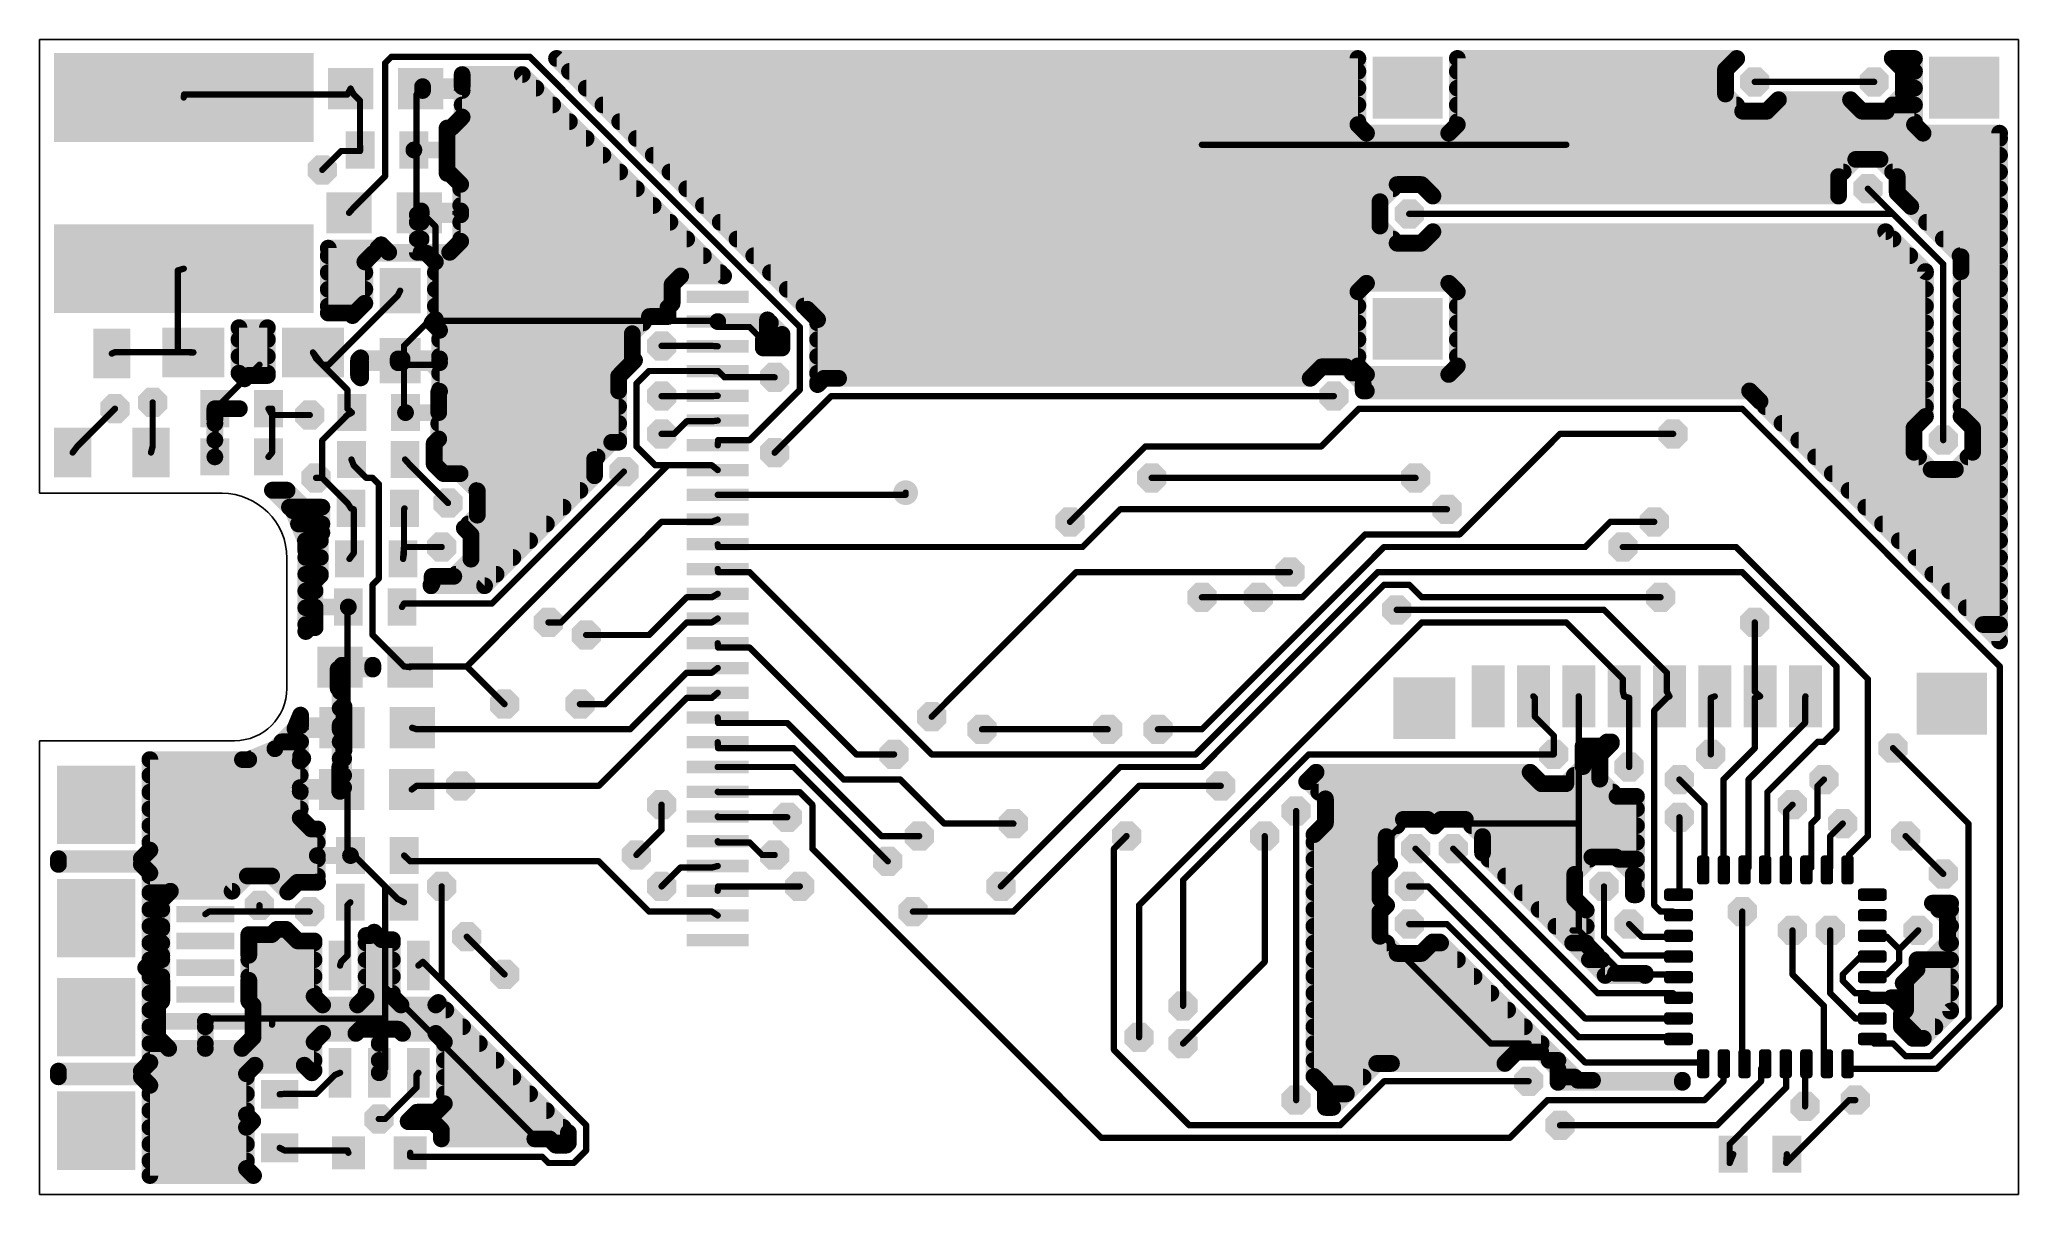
# Model space of a CAD drawing. Extents: x 0 to 48, y 0 to 28.
import ezdxf

# ---------------------------------------------------------------- set-up
doc = ezdxf.new("R2010")
doc.units = 0
for name, color, linetype in [('1', 14, 'CONTINUOUS'), ('18', 94, 'CONTINUOUS'), ('20', 7, 'CONTINUOUS')]:
    doc.layers.add(name, color=color, linetype=linetype)

# ---------------------------------------------------------------- blocks, each defined once
blk = doc.blocks.new('RECT')
blk.add_solid([(-0.5, -0.5), (0.5, -0.5), (-0.5, 0.5), (0.5, 0.5)])
blk = doc.blocks.new('RECT3500X1500R50')
at = {"const_width": 0.075}
blk.add_lwpolyline([(0.3125, -0.075), (0.3125, 0.075, 0.4142), (0.275, 0.1125), (-0.275, 0.1125, 0.4142), (-0.3125, 0.075), (-0.3125, -0.075, 0.4142), (-0.275, -0.1125), (0.275, -0.1125, 0.4142)], format="xyb", close=True, dxfattribs=at)
blk.add_solid([(-0.2937, -0.0937), (0.2937, -0.0937), (-0.2937, 0.0937), (0.2937, 0.0937)])
blk = doc.blocks.new('RECT1500X3500R50')
at = {"const_width": 0.075}
blk.add_lwpolyline([(0.1125, -0.275), (0.1125, 0.275, 0.4142), (0.075, 0.3125), (-0.075, 0.3125, 0.4142), (-0.1125, 0.275), (-0.1125, -0.275, 0.4142), (-0.075, -0.3125), (0.075, -0.3125, 0.4142)], format="xyb", close=True, dxfattribs=at)
blk.add_solid([(-0.0937, -0.2937), (0.0937, -0.2937), (-0.0937, 0.2937), (0.0937, 0.2937)])
blk = doc.blocks.new('PIE')
at = {"const_width": 0.5}
blk.add_lwpolyline([(0, -0.25, 1), (0, 0.25, 1), (0, -0.25)], format="xyb", dxfattribs=at)
blk = doc.blocks.new('OCTAGONV')
at = {"const_width": 0.5}
blk.add_lwpolyline([(-0.25, -0.1036), (-0.25, 0.1036), (-0.1036, 0.25), (0.1036, 0.25), (0.25, 0.1036), (0.25, -0.1036), (0.1036, -0.25), (-0.1036, -0.25), (-0.25, -0.1036), (-0.25, 0.1036)], dxfattribs=at)

msp = doc.modelspace()

# ---------------------------------------------------------------- linework, layer by layer
at = {"layer": '1'}
for points, const_width in [([(8.382, 27.432), (8.5344, 27.5844)], 0.1524), ([(8.382, 24.6888), (8.382, 27.432)], 0.1524), ([(8.5344, 27.5844), (11.8872, 27.5844)], 0.1524), ([(11.8872, 27.5844), (18.4404, 21.0312)], 0.1524), ([(18.6192, 21.4629), (12.5392, 27.5428)], 0.4064), ([(12.5392, 27.5428), (31.9787, 27.5428)], 0.4064), ([(12.8533, 27.2288), (31.9787, 27.2288)], 0.4064), ([(31.9787, 27.5428), (31.9787, 25.9391)], 0.4064), ([(34.3898, 25.9391), (34.3898, 27.5428)], 0.4064), ([(34.3898, 27.5428), (41.1676, 27.5428)], 0.4064), ([(34.3898, 27.2288), (40.894, 27.2288)], 0.4064), ([(41.1676, 27.5428), (40.894, 27.2693)], 0.4064), ([(40.894, 27.2693), (40.894, 26.6802)], 0.4064), ([(45.2119, 27.2693), (44.9383, 27.5428)], 0.4064), ([(44.9383, 27.5428), (45.4787, 27.5428)], 0.4064), ([(45.2119, 26.6802), (45.2119, 27.2693)], 0.4064), ([(45.2119, 27.2288), (45.4787, 27.2288)], 0.4064), ([(45.4787, 27.5428), (45.4787, 25.9391)], 0.4064), ([(7.5432, 26.8127), (7.4676, 26.67)], 0.1524), ([(7.62, 26.67), (7.5432, 26.8127)], 0.1524), ([(9.144, 26.67), (9.2432, 26.8127)], 0.1524), ([(9.2906, 26.7657), (9.2906, 26.8595)], 0.4064), ([(9.2906, 26.8595), (10.2503, 26.8595)], 0.4064), ([(9.2906, 26.8224), (12.0385, 26.8224)], 0.4064), ([(10.2503, 26.7657), (9.2906, 26.7657)], 0.4064), ([(10.2503, 26.8595), (10.2503, 27.1526)], 0.4064), ([(10.2503, 27.1526), (11.7083, 27.1526)], 0.4064), ([(10.2503, 26.1233), (10.2503, 26.7657)], 0.4064), ([(11.7083, 27.1526), (16.5926, 22.2684)], 0.4064), ([(13.2597, 26.8224), (31.9787, 26.8224)], 0.4064), ([(34.3898, 26.8224), (40.894, 26.8224)], 0.4064), ([(40.894, 26.6802), (41.3106, 26.2636)], 0.4064), ([(41.6052, 26.9748), (44.5008, 26.9748)], 0.1524), ([(44.7953, 26.2636), (45.2119, 26.6802)], 0.4064), ([(45.2119, 26.8224), (45.4787, 26.8224)], 0.4064), ([(3.5052, 26.67), (3.4969, 26.596)], 0.1524), ([(7.4676, 26.67), (3.5052, 26.67)], 0.1524), ([(7.7724, 26.5176), (7.62, 26.67)], 0.1524), ([(7.7724, 25.4508), (7.7724, 26.5176)], 0.1524), ([(9.144, 25.4508), (9.144, 26.67)], 0.1524), ([(10.2503, 26.416), (12.4449, 26.416)], 0.4064), ([(13.6661, 26.416), (31.9787, 26.416)], 0.4064), ([(34.3898, 26.416), (41.1582, 26.416)], 0.4064), ([(41.3106, 26.2636), (41.8997, 26.2636)], 0.4064), ([(41.8997, 26.2636), (42.1791, 26.543)], 0.4064), ([(42.0521, 26.416), (44.0538, 26.416)], 0.4064), ([(42.1791, 26.543), (43.9268, 26.543)], 0.4064), ([(43.9268, 26.543), (44.2062, 26.2636)], 0.4064), ([(44.2062, 26.2636), (44.7953, 26.2636)], 0.4064), ([(44.9477, 26.416), (45.4787, 26.416)], 0.4064), ([(9.8854, 25.3242), (9.8854, 25.8555)], 0.4064), ([(9.8854, 25.8555), (9.9825, 25.8555)], 0.4064), ([(9.9825, 25.8555), (10.2503, 26.1233)], 0.4064), ([(10.1366, 26.0096), (12.8513, 26.0096)], 0.4064), ([(14.0725, 26.0096), (31.9787, 26.0096)], 0.4064), ([(31.9787, 25.9391), (32.1869, 25.7309)], 0.4064), ([(32.1869, 25.7309), (34.1816, 25.7309)], 0.4064), ([(34.1816, 25.7309), (34.3898, 25.9391)], 0.4064), ([(34.3898, 26.0096), (45.4787, 26.0096)], 0.4064), ([(45.4787, 25.9391), (45.6869, 25.7309)], 0.4064), ([(45.6869, 25.7309), (47.5428, 25.7309)], 0.4064), ([(47.5428, 25.7309), (47.5428, 13.418)], 0.4064), ([(7.7783, 25.3238), (7.7724, 25.4508)], 0.1524), ([(9.0793, 25.3232), (9.0793, 25.3242)], 0.4064), ([(9.0793, 25.3242), (9.8854, 25.3242)], 0.4064), ([(9.8854, 25.3232), (9.0793, 25.3232)], 0.4064), ([(9.0783, 25.3238), (9.144, 25.4508)], 0.1524), ([(9.8854, 25.6032), (13.2577, 25.6032)], 0.4064), ([(9.8854, 24.7569), (9.8854, 25.3232)], 0.4064), ([(14.4789, 25.6032), (47.5428, 25.6032)], 0.4064), ([(28.194, 25.4508), (37.0332, 25.4508)], 0.1524), ([(6.858, 24.8412), (7.3152, 25.2984)], 0.1524), ([(7.3152, 25.2984), (7.7724, 25.2984)], 0.1524), ([(7.7724, 25.2984), (7.7783, 25.3238)], 0.1524), ([(9.144, 25.2984), (9.0783, 25.3238)], 0.1524), ([(9.144, 23.9268), (9.144, 25.2984)], 0.1524), ([(9.8854, 25.1968), (13.6641, 25.1968)], 0.4064), ([(9.8854, 24.7904), (14.0705, 24.7904)], 0.4064), ([(9.9473, 24.7569), (9.8854, 24.7569)], 0.4064), ([(10.2151, 24.4891), (9.9473, 24.7569)], 0.4064), ([(14.8853, 25.1968), (47.5428, 25.1968)], 0.4064), ([(15.2917, 24.7904), (43.7491, 24.7904)], 0.4064), ([(44.0538, 25.0951), (43.6372, 24.6785)], 0.4064), ([(44.6429, 25.0951), (44.0538, 25.0951)], 0.4064), ([(45.0595, 24.6785), (44.6429, 25.0951)], 0.4064), ([(44.9476, 24.7904), (47.5428, 24.7904)], 0.4064), ([(7.62, 23.9268), (8.382, 24.6888)], 0.1524), ([(10.2151, 23.8466), (10.2151, 24.4891)], 0.4064), ([(10.2151, 24.384), (14.4769, 24.384)], 0.4064), ([(15.6981, 24.384), (32.8271, 24.384)], 0.4064), ([(32.9286, 24.4855), (32.512, 24.0689)], 0.4064), ([(33.5177, 24.4855), (32.9286, 24.4855)], 0.4064), ([(33.7971, 24.2061), (33.5177, 24.4855)], 0.4064), ([(33.6192, 24.384), (43.6372, 24.384)], 0.4064), ([(43.6372, 24.6785), (43.6372, 24.2061)], 0.4064), ([(45.0595, 24.2833), (45.0595, 24.6785)], 0.4064), ([(45.0595, 24.384), (47.5428, 24.384)], 0.4064), ([(45.1368, 24.2061), (45.0595, 24.2833)], 0.4064), ([(7.508, 23.7998), (7.62, 23.9268)], 0.1524), ([(9.2554, 23.7528), (9.2554, 23.8466)], 0.4064), ([(9.2554, 23.8466), (10.2151, 23.8466)], 0.4064), ([(9.208, 23.7998), (9.144, 23.9268)], 0.1524), ([(10.2151, 23.9776), (14.8833, 23.9776)], 0.4064), ([(16.1045, 23.9776), (32.512, 23.9776)], 0.4064), ([(32.512, 24.0689), (32.512, 23.4798)], 0.4064), ([(43.6372, 24.2061), (33.7971, 24.2061)], 0.4064), ([(44.958, 23.7744), (44.3484, 24.384)], 0.1524), ([(45.3897, 23.9532), (45.1368, 24.2061)], 0.4064), ([(45.3653, 23.9776), (47.5428, 23.9776)], 0.4064), ([(46.6089, 22.734), (45.3897, 23.9532)], 0.4064), ([(9.161, 22.8426), (9.161, 23.7523)], 0.4064), ([(9.161, 23.7523), (9.2548, 23.7523)], 0.4064), ([(9.161, 23.5712), (9.2548, 23.5712)], 0.4064), ([(9.2548, 23.7523), (9.2548, 22.8426)], 0.4064), ([(10.2151, 23.7528), (9.2554, 23.7528)], 0.4064), ([(9.2964, 23.7744), (9.208, 23.7998)], 0.1524), ([(9.6012, 23.4696), (9.2964, 23.7744)], 0.1524), ([(9.6012, 21.336), (9.6012, 23.4696)], 0.1524), ([(10.2151, 23.1104), (10.2151, 23.7528)], 0.4064), ([(10.2151, 23.5712), (15.2897, 23.5712)], 0.4064), ([(16.5109, 23.5712), (32.512, 23.5712)], 0.4064), ([(32.512, 23.4798), (32.9286, 23.0632)], 0.4064), ([(44.958, 23.7744), (33.2232, 23.7744)], 0.1524), ([(33.5177, 23.0632), (33.7971, 23.3426)], 0.4064), ([(33.7971, 23.3426), (44.7791, 23.3426)], 0.4064), ([(44.7791, 23.3426), (45.7454, 22.3763)], 0.4064), ([(46.1772, 22.5552), (44.958, 23.7744)], 0.1524), ([(45.7717, 23.5712), (47.5428, 23.5712)], 0.4064), ([(7.0024, 21.3703), (7.0024, 22.9442)], 0.4064), ([(7.0024, 22.9442), (8.2053, 22.9442)], 0.4064), ([(8.2053, 22.9442), (8.2861, 23.0251)], 0.4064), ([(8.2861, 23.0251), (8.4686, 22.8426)], 0.4064), ([(8.4686, 22.8426), (9.161, 22.8426)], 0.4064), ([(9.161, 23.1648), (9.2548, 23.1648)], 0.4064), ([(9.2548, 22.8426), (9.9473, 22.8426)], 0.4064), ([(9.9473, 22.8426), (10.2151, 23.1104)], 0.4064), ([(10.2151, 23.1648), (15.6961, 23.1648)], 0.4064), ([(16.9173, 23.1648), (32.827, 23.1648)], 0.4064), ([(32.9286, 23.0632), (33.5177, 23.0632)], 0.4064), ([(33.6193, 23.1648), (44.9569, 23.1648)], 0.4064), ([(46.1781, 23.1648), (47.5428, 23.1648)], 0.4064), ([(7.0024, 22.7584), (8.039, 22.7584)], 0.4064), ([(8.098, 22.8174), (7.8898, 22.6092)], 0.4064), ([(7.8898, 22.6092), (7.8898, 21.6068)], 0.4064), ([(9.3927, 22.8174), (8.098, 22.8174)], 0.4064), ([(9.6009, 22.6092), (9.3927, 22.8174)], 0.4064), ([(9.4517, 22.7584), (16.1025, 22.7584)], 0.4064), ([(9.6009, 21.2145), (9.6009, 22.6092)], 0.4064), ([(17.3237, 22.7584), (45.3633, 22.7584)], 0.4064), ([(45.7454, 22.3763), (45.7454, 18.8619)], 0.4064), ([(46.1772, 18.288), (46.1772, 22.5552)], 0.1524), ([(46.5845, 22.7584), (47.5428, 22.7584)], 0.4064), ([(46.6089, 22.3763), (46.6089, 22.734)], 0.4064), ([(46.6089, 18.8619), (46.6089, 22.3763)], 0.4064), ([(3.3528, 22.4028), (3.4969, 22.446)], 0.1524), ([(3.3528, 20.4216), (3.3528, 22.4028)], 0.1524), ([(7.0024, 22.352), (7.8898, 22.352)], 0.4064), ([(7.0024, 21.9456), (7.8898, 21.9456)], 0.4064), ([(9.6009, 22.352), (16.5089, 22.352)], 0.4064), ([(9.6009, 21.9456), (15.3436, 21.9456)], 0.4064), ([(15.5518, 22.2684), (15.3436, 22.0602)], 0.4064), ([(15.3436, 22.0602), (15.3436, 21.6038)], 0.4064), ([(16.5926, 22.2684), (15.5518, 22.2684)], 0.4064), ([(17.7301, 22.352), (45.7454, 22.352)], 0.4064), ([(18.1365, 21.9456), (32.0405, 21.9456)], 0.4064), ([(32.1869, 22.092), (31.9787, 21.8838)], 0.4064), ([(31.9787, 21.8838), (31.9787, 20.0891)], 0.4064), ([(34.1816, 22.092), (32.1869, 22.092)], 0.4064), ([(34.3898, 21.8838), (34.1816, 22.092)], 0.4064), ([(34.328, 21.9456), (45.7454, 21.9456)], 0.4064), ([(34.3898, 20.0891), (34.3898, 21.8838)], 0.4064), ([(46.6089, 22.352), (47.5428, 22.352)], 0.4064), ([(46.6089, 21.9456), (47.5428, 21.9456)], 0.4064), ([(7.0024, 21.5392), (7.8222, 21.5392)], 0.4064), ([(7.0104, 20.1168), (8.6868, 21.7932)], 0.1524), ([(7.8898, 21.6068), (7.591, 21.308)], 0.4064), ([(8.6868, 21.7932), (8.7454, 21.9119)], 0.1524), ([(9.6009, 21.5392), (15.279, 21.5392)], 0.4064), ([(15.3436, 21.6038), (15.242, 21.5022)], 0.4064), ([(15.242, 21.5022), (15.242, 21.2851)], 0.4064), ([(18.5429, 21.5392), (31.9787, 21.5392)], 0.4064), ([(18.8721, 21.21), (18.6192, 21.4629)], 0.4064), ([(34.3898, 21.5392), (45.7454, 21.5392)], 0.4064), ([(46.6089, 21.5392), (47.5428, 21.5392)], 0.4064), ([(4.837, 21.0154), (5.5259, 21.0154)], 0.4064), ([(4.837, 19.9116), (4.837, 21.0154)], 0.4064), ([(5.5259, 21.0154), (5.5259, 19.8555)], 0.4064), ([(7.5288, 21.3703), (7.0024, 21.3703)], 0.4064), ([(7.591, 21.308), (7.5288, 21.3703)], 0.4064), ([(8.8392, 20.574), (9.4488, 21.1836)], 0.1524), ([(9.52, 21.1337), (9.6009, 21.2145)], 0.4064), ([(9.7025, 20.9512), (9.52, 21.1337)], 0.4064), ([(9.5209, 21.1328), (14.6407, 21.1328)], 0.4064), ([(9.4488, 21.1836), (9.6012, 21.336)], 0.1524), ([(9.4488, 21.1836), (16.3068, 21.1836)], 0.1524), ([(9.7025, 20.2587), (9.7025, 20.9512)], 0.4064), ([(14.793, 21.2851), (14.3764, 20.8685)], 0.4064), ([(15.242, 21.2851), (14.793, 21.2851)], 0.4064), ([(16.3068, 21.1836), (16.4492, 21.1629)], 0.1524), ([(16.4502, 21.1623), (16.4502, 21.1633)], 0.4064), ([(16.4502, 21.1633), (17.6563, 21.1633)], 0.4064), ([(17.6563, 21.1623), (16.4502, 21.1623)], 0.4064), ([(16.4492, 21.1629), (16.4592, 21.0312)], 0.1524), ([(17.6563, 21.1633), (17.6563, 21.2047)], 0.4064), ([(17.6563, 21.2047), (18.0086, 20.8523)], 0.4064), ([(17.6563, 20.8235), (17.6563, 21.1623)], 0.4064), ([(17.6563, 21.1328), (17.7281, 21.1328)], 0.4064), ([(18.8721, 19.686), (18.8721, 21.21)], 0.4064), ([(18.8721, 21.1328), (31.9787, 21.1328)], 0.4064), ([(34.3898, 21.1328), (45.7454, 21.1328)], 0.4064), ([(46.6089, 21.1328), (47.5428, 21.1328)], 0.4064), ([(4.837, 20.7264), (5.5259, 20.7264)], 0.4064), ([(8.8392, 20.2692), (8.8392, 20.574)], 0.1524), ([(9.7025, 20.7264), (14.3764, 20.7264)], 0.4064), ([(14.3764, 20.8685), (14.3764, 20.2794)], 0.4064), ([(15.0876, 20.574), (16.3068, 20.574)], 0.1524), ([(16.3068, 20.574), (16.4492, 20.5629)], 0.1524), ([(16.4592, 21.0312), (17.2212, 21.0312)], 0.1524), ([(17.2212, 21.0312), (17.526, 20.7264)], 0.1524), ([(17.5547, 20.722), (17.6563, 20.8235)], 0.4064), ([(17.5547, 20.5231), (17.5547, 20.722)], 0.4064), ([(18.0086, 20.5231), (17.5547, 20.5231)], 0.4064), ([(17.5591, 20.7264), (18.0086, 20.7264)], 0.4064), ([(17.526, 20.7264), (17.8308, 20.7264)], 0.1524), ([(18.0086, 20.8523), (18.0086, 20.5231)], 0.4064), ([(18.4404, 21.0312), (18.4404, 19.5072)], 0.1524), ([(18.8721, 20.7264), (31.9787, 20.7264)], 0.4064), ([(34.3898, 20.7264), (45.7454, 20.7264)], 0.4064), ([(46.6089, 20.7264), (47.5428, 20.7264)], 0.4064), ([(1.7525, 20.387), (1.8288, 20.4216)], 0.1524), ([(1.8288, 20.4216), (3.3528, 20.4216)], 0.1524), ([(3.3528, 20.4216), (3.6576, 20.4216)], 0.1524), ([(3.3528, 20.4216), (3.7315, 20.4148)], 0.1524), ([(3.6576, 20.4216), (3.7315, 20.4148)], 0.1524), ([(5.334, 20.1168), (4.2672, 19.05)], 0.1524), ([(4.837, 20.32), (5.5259, 20.32)], 0.4064), ([(6.7056, 20.2692), (6.6315, 20.4148)], 0.1524), ([(6.858, 20.1168), (6.6315, 20.4148)], 0.1524), ([(6.858, 20.1168), (6.7056, 20.2692)], 0.1524), ([(7.4676, 19.5072), (6.858, 20.1168)], 0.1524), ([(6.858, 20.1168), (7.0104, 20.1168)], 0.1524), ([(7.737, 20.2328), (7.7882, 20.2841)], 0.4064), ([(7.737, 19.8483), (7.737, 20.2328)], 0.4064), ([(7.7882, 20.2841), (7.7882, 20.2587)], 0.4064), ([(7.7882, 20.2587), (8.6979, 20.2587)], 0.4064), ([(8.6979, 20.1649), (7.7882, 20.1649)], 0.4064), ([(7.7882, 20.1649), (7.7882, 19.797)], 0.4064), ([(8.6979, 20.2587), (8.6979, 20.1649)], 0.4064), ([(8.7928, 20.1649), (8.7928, 20.2587)], 0.4064), ([(8.7928, 20.2587), (9.7025, 20.2587)], 0.4064), ([(9.7025, 20.1649), (8.7928, 20.1649)], 0.4064), ([(8.7454, 20.2119), (8.8392, 20.2692)], 0.1524), ([(8.8392, 20.1168), (8.7454, 20.2119)], 0.1524), ([(8.8392, 20.1168), (8.8392, 19.05)], 0.1524), ([(9.7536, 20.1168), (8.8392, 20.1168)], 0.1524), ([(9.7025, 20.32), (14.3764, 20.32)], 0.4064), ([(9.7025, 19.4725), (9.7025, 20.1649)], 0.4064), ([(14.351, 20.1432), (14.0462, 19.8384)], 0.4064), ([(14.4319, 20.224), (14.351, 20.1432)], 0.4064), ([(14.3764, 20.2794), (14.4319, 20.224)], 0.4064), ([(18.8721, 20.32), (31.9787, 20.32)], 0.4064), ([(31.0998, 20.0659), (30.8204, 19.7865)], 0.4064), ([(31.6889, 20.0659), (31.0998, 20.0659)], 0.4064), ([(32.1055, 19.6493), (31.6889, 20.0659)], 0.4064), ([(31.9787, 20.0891), (32.1869, 19.8809)], 0.4064), ([(34.1816, 19.8809), (34.3898, 20.0891)], 0.4064), ([(34.3898, 20.32), (45.7454, 20.32)], 0.4064), ([(46.6089, 20.32), (47.5428, 20.32)], 0.4064), ([(4.837, 19.9136), (5.5259, 19.9136)], 0.4064), ([(4.974, 19.7746), (4.837, 19.9116)], 0.4064), ([(5.0548, 19.8555), (4.974, 19.7746)], 0.4064), ([(5.5259, 19.8555), (5.0548, 19.8555)], 0.4064), ([(7.737, 19.9136), (7.7882, 19.9136)], 0.4064), ([(7.7882, 19.797), (7.737, 19.8483)], 0.4064), ([(9.7025, 19.9136), (14.1214, 19.9136)], 0.4064), ([(9.7025, 19.5072), (14.0462, 19.5072)], 0.4064), ([(14.0462, 19.8384), (14.0462, 19.4807)], 0.4064), ([(14.0462, 19.4807), (14.0462, 18.2371)], 0.4064), ([(14.478, 19.6596), (14.7828, 19.9644)], 0.1524), ([(14.478, 18.1356), (14.478, 19.6596)], 0.1524), ([(14.7828, 19.9644), (16.3068, 19.9644)], 0.1524), ([(16.3068, 19.9644), (16.4492, 19.9629)], 0.1524), ([(16.4492, 19.9629), (16.4592, 19.9644)], 0.1524), ([(16.4592, 19.9644), (16.6116, 19.812)], 0.1524), ([(16.6116, 19.812), (17.8308, 19.812)], 0.1524), ([(18.8721, 19.9136), (30.9475, 19.9136)], 0.4064), ([(19.0235, 19.7865), (18.8721, 19.635)], 0.4064), ([(18.8721, 19.635), (18.8721, 19.686)], 0.4064), ([(19.3812, 19.7865), (19.0235, 19.7865)], 0.4064), ([(30.8204, 19.7865), (19.3812, 19.7865)], 0.4064), ([(31.8412, 19.9136), (32.1542, 19.9136)], 0.4064), ([(32.1055, 19.4817), (32.1055, 19.6493)], 0.4064), ([(32.1055, 19.5072), (45.7454, 19.5072)], 0.4064), ([(32.1828, 19.4817), (32.1055, 19.4817)], 0.4064), ([(41.4792, 19.4817), (32.1828, 19.4817)], 0.4064), ([(32.1869, 19.8809), (34.1816, 19.8809)], 0.4064), ([(34.2143, 19.9136), (45.7454, 19.9136)], 0.4064), ([(41.7321, 19.2288), (41.4792, 19.4817)], 0.4064), ([(46.6089, 19.9136), (47.5428, 19.9136)], 0.4064), ([(46.6089, 19.5072), (47.5428, 19.5072)], 0.4064), ([(2.7432, 19.2024), (2.7432, 18.1356)], 0.1524), ([(4.2516, 18.7887), (4.2516, 19.0489)], 0.4064), ([(4.2516, 19.0489), (4.2526, 19.0489)], 0.4064), ([(4.2526, 19.0489), (4.2526, 18.7887)], 0.4064), ([(4.2532, 19.0494), (4.2532, 19.0504)], 0.4064), ([(4.2532, 19.0504), (4.8466, 19.0504)], 0.4064), ([(4.8466, 19.0494), (4.2532, 19.0494)], 0.4064), ([(4.8466, 19.0504), (4.8466, 19.0494)], 0.4064), ([(7.4676, 19.05), (7.4676, 19.5072)], 0.1524), ([(9.6823, 19.4523), (9.7025, 19.4725)], 0.4064), ([(9.6823, 18.9563), (9.6823, 19.4523)], 0.4064), ([(9.6823, 19.1008), (14.0462, 19.1008)], 0.4064), ([(15.0876, 19.3548), (16.3068, 19.3548)], 0.1524), ([(16.3068, 19.3548), (16.4492, 19.3629)], 0.1524), ([(18.4404, 19.5072), (17.2212, 18.288)], 0.1524), ([(17.8308, 17.9832), (19.2024, 19.3548)], 0.1524), ([(19.2024, 19.3548), (31.3944, 19.3548)], 0.1524), ([(47.5428, 13.418), (41.7321, 19.2288)], 0.4064), ([(41.8601, 19.1008), (45.7454, 19.1008)], 0.4064), ([(46.6089, 19.1008), (47.5428, 19.1008)], 0.4064), ([(0.9144, 18.1356), (1.8288, 19.05)], 0.1524), ([(4.2516, 17.8826), (4.2516, 18.7887)], 0.4064), ([(4.2516, 18.6944), (4.2526, 18.6944)], 0.4064), ([(4.2526, 18.7887), (4.2526, 17.8826)], 0.4064), ([(4.2672, 19.05), (4.2522, 19.05)], 0.1524), ([(4.2672, 19.05), (4.2672, 17.9832)], 0.1524), ([(5.6388, 19.05), (5.5522, 19.05)], 0.1524), ([(5.6388, 18.8976), (5.5522, 19.05)], 0.1524), ([(5.6388, 18.8976), (5.6388, 19.05)], 0.1524), ([(5.6388, 17.9832), (5.6388, 18.8976)], 0.1524), ([(5.6388, 18.8976), (6.5532, 18.8976)], 0.1524), ([(6.858, 18.288), (7.4676, 18.8976)], 0.1524), ([(7.5752, 18.9559), (7.4676, 19.05)], 0.1524), ([(7.4676, 18.8976), (7.5752, 18.9559)], 0.1524), ([(8.8762, 18.9553), (8.8762, 18.9563)], 0.4064), ([(8.8762, 18.9563), (9.6823, 18.9563)], 0.4064), ([(9.6823, 18.9553), (8.8762, 18.9553)], 0.4064), ([(8.8392, 19.05), (8.8752, 18.9559)], 0.1524), ([(9.6823, 18.3165), (9.6823, 18.9553)], 0.4064), ([(9.6823, 18.6944), (14.0462, 18.6944)], 0.4064), ([(15.3924, 18.4404), (15.6972, 18.7452)], 0.1524), ([(15.6972, 18.7452), (16.3068, 18.7452)], 0.1524), ([(16.3068, 18.7452), (16.4492, 18.7629)], 0.1524), ([(31.0896, 18.1356), (32.004, 19.05)], 0.1524), ([(32.004, 19.05), (41.3004, 19.05)], 0.1524), ([(41.3004, 19.05), (47.5488, 12.8016)], 0.1524), ([(42.2665, 18.6944), (45.5779, 18.6944)], 0.4064), ([(45.7454, 18.8619), (45.466, 18.5825)], 0.4064), ([(45.466, 18.5825), (45.466, 17.9934)], 0.4064), ([(46.8883, 18.5825), (46.6089, 18.8619)], 0.4064), ([(46.7764, 18.6944), (47.5428, 18.6944)], 0.4064), ([(46.8883, 17.9934), (46.8883, 18.5825)], 0.4064), ([(4.2516, 18.288), (4.2526, 18.288)], 0.4064), ([(6.858, 17.3736), (6.858, 18.288)], 0.1524), ([(9.5709, 18.2051), (9.6823, 18.3165)], 0.4064), ([(9.5709, 17.7096), (9.5709, 18.2051)], 0.4064), ([(9.6538, 18.288), (14.0462, 18.288)], 0.4064), ([(13.8786, 18.2371), (13.462, 17.8205)], 0.4064), ([(14.0462, 18.2371), (13.8786, 18.2371)], 0.4064), ([(15.0876, 18.4404), (15.3924, 18.4404)], 0.1524), ([(16.4592, 18.288), (16.4492, 18.1629)], 0.1524), ([(17.2212, 18.288), (16.4592, 18.288)], 0.1524), ([(34.4424, 16.002), (36.8808, 18.4404)], 0.1524), ([(36.8808, 18.4404), (39.624, 18.4404)], 0.1524), ([(42.6729, 18.288), (45.466, 18.288)], 0.4064), ([(46.8883, 18.288), (47.5428, 18.288)], 0.4064), ([(0.8025, 17.987), (0.9144, 18.1356)], 0.1524), ([(2.7432, 18.1356), (2.7025, 17.987)], 0.1524), ([(4.2526, 17.8826), (4.2516, 17.8826)], 0.4064), ([(4.2672, 17.9832), (4.2522, 17.8816)], 0.1524), ([(5.5522, 17.8816), (5.6388, 17.9832)], 0.1524), ([(7.62, 17.6784), (7.5654, 17.8179)], 0.1524), ([(8.9916, 17.6784), (8.8654, 17.8179)], 0.1524), ([(9.5709, 17.8816), (13.5231, 17.8816)], 0.4064), ([(9.8054, 17.4751), (9.5709, 17.7096)], 0.4064), ([(13.462, 17.8205), (13.462, 17.4254)], 0.4064), ([(14.9352, 17.6784), (14.478, 18.1356)], 0.1524), ([(24.9936, 16.3068), (26.8224, 18.1356)], 0.1524), ([(26.8224, 18.1356), (31.0896, 18.1356)], 0.1524), ([(43.0793, 17.8816), (45.5778, 17.8816)], 0.4064), ([(45.466, 17.9934), (45.8826, 17.5768)], 0.4064), ([(45.8826, 17.5768), (46.4717, 17.5768)], 0.4064), ([(46.4717, 17.5768), (46.8883, 17.9934)], 0.4064), ([(46.7765, 17.8816), (47.5428, 17.8816)], 0.4064), ([(6.7056, 17.3736), (6.858, 17.3736)], 0.1524), ([(6.858, 17.3736), (7.4676, 16.764)], 0.1524), ([(7.9248, 17.3736), (7.62, 17.6784)], 0.1524), ([(8.0772, 17.3736), (7.9248, 17.3736)], 0.1524), ([(8.2296, 17.2212), (8.0772, 17.3736)], 0.1524), ([(8.2296, 14.9352), (8.2296, 17.2212)], 0.1524), ([(9.906, 16.764), (8.9916, 17.6784)], 0.1524), ([(9.8053, 17.4752), (13.462, 17.4752)], 0.4064), ([(10.2005, 17.4751), (9.8054, 17.4751)], 0.4064), ([(10.6171, 17.0585), (10.2005, 17.4751)], 0.4064), ([(10.3632, 12.8016), (15.24, 17.6784)], 0.1524), ([(13.462, 17.4254), (10.7939, 14.7573)], 0.4064), ([(10.9728, 14.3256), (14.1732, 17.526)], 0.1524), ([(15.24, 17.6784), (14.9352, 17.6784)], 0.1524), ([(15.24, 17.6784), (16.3068, 17.6784)], 0.1524), ([(16.3068, 17.6784), (16.4492, 17.5629)], 0.1524), ([(26.9748, 17.3736), (33.3756, 17.3736)], 0.1524), ([(43.4857, 17.4752), (47.5428, 17.4752)], 0.4064), ([(6.1478, 16.5763), (5.648, 17.076)], 0.4064), ([(5.648, 17.076), (5.9975, 17.076)], 0.4064), ([(5.6553, 17.0688), (6.0046, 17.0688)], 0.4064), ([(5.9975, 17.076), (6.411, 16.6624)], 0.4064), ([(6.0617, 16.6624), (6.411, 16.6624)], 0.4064), ([(6.411, 16.6624), (6.8477, 16.6624)], 0.4064), ([(6.8477, 16.6624), (6.8477, 16.0415)], 0.4064), ([(7.4676, 16.764), (7.5533, 16.6334)], 0.1524), ([(10.6068, 17.0688), (13.1054, 17.0688)], 0.4064), ([(10.6171, 16.4694), (10.6171, 17.0585)], 0.4064), ([(10.6171, 16.6624), (12.699, 16.6624)], 0.4064), ([(16.4492, 16.9629), (21.0075, 16.9629)], 0.1524), ([(21.0075, 16.9629), (21.0075, 17.015)], 0.1524), ([(43.8921, 17.0688), (47.5428, 17.0688)], 0.4064), ([(44.2985, 16.6624), (47.5428, 16.6624)], 0.4064), ([(6.1478, 16.5762), (6.1478, 16.5763)], 0.4064), ([(6.457, 15.8298), (6.1478, 16.5762)], 0.4064), ([(6.2805, 16.256), (6.8477, 16.256)], 0.4064), ([(7.5533, 16.6334), (7.62, 16.6116)], 0.1524), ([(7.62, 16.6116), (7.62, 15.5448)], 0.1524), ([(8.8392, 16.6116), (8.8533, 16.6334)], 0.1524), ([(8.8392, 15.6972), (8.8392, 16.6116)], 0.1524), ([(10.302, 16.1544), (10.6171, 16.4694)], 0.4064), ([(10.4647, 15.9917), (10.302, 16.1544)], 0.4064), ([(10.4036, 16.256), (12.2926, 16.256)], 0.4064), ([(12.6492, 13.8684), (15.0876, 16.3068)], 0.1524), ([(15.0876, 16.3068), (16.3068, 16.3068)], 0.1524), ([(16.3068, 16.3068), (16.4492, 16.3629)], 0.1524), ([(25.2984, 15.6972), (26.2128, 16.6116)], 0.1524), ([(26.2128, 16.6116), (34.1376, 16.6116)], 0.1524), ([(37.4904, 15.6972), (38.1, 16.3068)], 0.1524), ([(38.1, 16.3068), (39.1668, 16.3068)], 0.1524), ([(44.7049, 16.256), (47.5428, 16.256)], 0.4064), ([(6.4488, 15.8496), (6.8114, 15.8496)], 0.4064), ([(6.457, 15.8297), (6.457, 15.8298)], 0.4064), ([(6.457, 15.615), (6.457, 15.8297)], 0.4064), ([(6.8477, 16.0415), (6.8114, 16.0052)], 0.4064), ([(6.8114, 16.0052), (6.8114, 15.0097)], 0.4064), ([(10.4647, 15.4026), (10.4647, 15.9917)], 0.4064), ([(10.4647, 15.8496), (11.8862, 15.8496)], 0.4064), ([(30.6324, 14.478), (32.1564, 16.002)], 0.1524), ([(32.1564, 16.002), (34.4424, 16.002)], 0.1524), ([(45.1113, 15.8496), (47.5428, 15.8496)], 0.4064), ([(6.4571, 15.615), (6.457, 15.615)], 0.4064), ([(6.4571, 13.648), (6.4571, 15.615)], 0.4064), ([(6.4571, 15.4432), (6.8114, 15.4432)], 0.4064), ([(7.62, 15.5448), (7.517, 15.4079)], 0.1524), ([(8.8392, 15.6972), (8.817, 15.4079)], 0.1524), ([(8.8392, 15.5448), (8.817, 15.4079)], 0.1524), ([(8.8392, 15.6972), (8.8392, 15.5448)], 0.1524), ([(9.7536, 15.6972), (8.8392, 15.6972)], 0.1524), ([(10.0481, 14.986), (10.4647, 15.4026)], 0.4064), ([(10.4647, 15.4432), (11.4798, 15.4432)], 0.4064), ([(16.4492, 15.7629), (16.4592, 15.6972)], 0.1524), ([(16.4592, 15.6972), (25.2984, 15.6972)], 0.1524), ([(28.194, 11.2776), (32.6136, 15.6972)], 0.1524), ([(32.6136, 15.6972), (37.4904, 15.6972)], 0.1524), ([(38.4048, 15.6972), (41.148, 15.6972)], 0.1524), ([(41.148, 15.6972), (44.3484, 12.4968)], 0.1524), ([(45.5177, 15.4432), (47.5428, 15.4432)], 0.4064), ([(6.4571, 15.0368), (6.8114, 15.0368)], 0.4064), ([(6.8114, 15.0097), (6.683, 14.8814)], 0.4064), ([(6.683, 14.8814), (6.683, 14.2425)], 0.4064), ([(8.0772, 14.7828), (8.2296, 14.9352)], 0.1524), ([(9.4957, 14.7837), (9.5225, 14.8105)], 0.4064), ([(9.4957, 14.7573), (9.4957, 14.7837)], 0.4064), ([(10.7939, 14.7573), (9.4957, 14.7573)], 0.4064), ([(9.5225, 14.8105), (9.5225, 14.986)], 0.4064), ([(9.5225, 14.986), (10.0481, 14.986)], 0.4064), ([(10.0989, 15.0368), (11.0734, 15.0368)], 0.4064), ([(16.4492, 15.1629), (16.4592, 15.0876)], 0.1524), ([(16.4592, 15.0876), (17.2212, 15.0876)], 0.1524), ([(17.2212, 15.0876), (21.6408, 10.668)], 0.1524), ([(21.6408, 11.5824), (25.146, 15.0876)], 0.1524), ([(25.146, 15.0876), (30.3276, 15.0876)], 0.1524), ([(28.0416, 10.668), (32.4612, 15.0876)], 0.1524), ([(32.4612, 15.0876), (41.3004, 15.0876)], 0.1524), ([(41.3004, 15.0876), (43.5864, 12.8016)], 0.1524), ([(45.9241, 15.0368), (47.5428, 15.0368)], 0.4064), ([(6.4571, 14.6304), (6.683, 14.6304)], 0.4064), ([(6.4571, 14.224), (6.683, 14.224)], 0.4064), ([(6.683, 14.2425), (7.4891, 14.2425)], 0.4064), ([(7.4891, 14.2415), (6.683, 14.2415)], 0.4064), ([(6.683, 14.2415), (6.683, 13.7408)], 0.4064), ([(7.4891, 14.2425), (7.4891, 14.2415)], 0.4064), ([(8.0772, 13.5636), (8.0772, 14.7828)], 0.1524), ([(8.7902, 14.2421), (8.8392, 14.3256)], 0.1524), ([(8.8392, 14.3256), (10.9728, 14.3256)], 0.1524), ([(14.7828, 13.5636), (15.6972, 14.478)], 0.1524), ([(15.6972, 14.478), (16.3068, 14.478)], 0.1524), ([(16.3068, 14.478), (16.4492, 14.5629)], 0.1524), ([(28.194, 10.3632), (32.6136, 14.7828)], 0.1524), ([(29.5656, 14.478), (28.194, 14.478)], 0.1524), ([(29.5656, 14.478), (30.6324, 14.478)], 0.1524), ([(32.6136, 14.7828), (33.2232, 14.7828)], 0.1524), ([(33.2232, 14.7828), (33.528, 14.478)], 0.1524), ([(33.528, 14.478), (39.3192, 14.478)], 0.1524), ([(46.3305, 14.6304), (47.5428, 14.6304)], 0.4064), ([(46.7369, 14.224), (47.5428, 14.224)], 0.4064), ([(6.4571, 13.8176), (6.683, 13.8176)], 0.4064), ([(6.5498, 13.7408), (6.4571, 13.648)], 0.4064), ([(6.683, 13.7408), (6.5498, 13.7408)], 0.4064), ([(7.4676, 14.1732), (7.4902, 14.2421)], 0.1524), ([(7.4676, 12.8016), (7.4676, 14.1732)], 0.1524), ([(12.3444, 13.8684), (12.6492, 13.8684)], 0.1524), ([(13.716, 11.8872), (15.6972, 13.8684)], 0.1524), ([(15.6972, 13.8684), (16.3068, 13.8684)], 0.1524), ([(16.3068, 13.8684), (16.4492, 13.9629)], 0.1524), ([(26.67, 7.0104), (33.528, 13.8684)], 0.1524), ([(32.9184, 14.1732), (37.9476, 14.1732)], 0.1524), ([(33.528, 13.8684), (37.0332, 13.8684)], 0.1524), ([(37.0332, 13.8684), (38.4048, 12.4968)], 0.1524), ([(37.9476, 14.1732), (39.4716, 12.6492)], 0.1524), ([(41.6052, 13.8684), (41.6052, 12.192)], 0.1524), ([(47.1433, 13.8176), (47.5428, 13.8176)], 0.4064), ([(8.8392, 12.8016), (8.0772, 13.5636)], 0.1524), ([(13.2588, 13.5636), (14.7828, 13.5636)], 0.1524), ([(7.3366, 12.7367), (7.3366, 12.8305)], 0.4064), ([(7.3366, 12.8305), (8.0836, 12.8305)], 0.4064), ([(8.0836, 12.8305), (8.0836, 12.7367)], 0.4064), ([(16.4492, 13.3629), (16.4592, 13.2588)], 0.1524), ([(16.4592, 13.2588), (17.2212, 13.2588)], 0.1524), ([(17.2212, 13.2588), (19.812, 10.668)], 0.1524), ([(7.2422, 12.2714), (7.2422, 12.7362)], 0.4064), ([(7.2422, 12.7362), (7.336, 12.7362)], 0.4064), ([(7.2422, 12.5984), (7.336, 12.5984)], 0.4064), ([(7.336, 12.7362), (7.336, 11.8265)], 0.4064), ([(8.0836, 12.7367), (7.3366, 12.7367)], 0.4064), ([(7.3152, 12.8016), (7.2892, 12.7837)], 0.1524), ([(7.4676, 12.8016), (7.3152, 12.8016)], 0.1524), ([(7.4676, 11.43), (7.4676, 12.8016)], 0.1524), ([(8.9892, 12.7837), (8.8392, 12.8016)], 0.1524), ([(8.9916, 12.8016), (8.9892, 12.7837)], 0.1524), ([(10.3632, 12.8016), (8.9916, 12.8016)], 0.1524), ([(11.2776, 11.8872), (10.3632, 12.8016)], 0.1524), ([(14.3256, 11.2776), (15.6972, 12.6492)], 0.1524), ([(15.6972, 12.6492), (16.3068, 12.6492)], 0.1524), ([(16.3068, 12.6492), (16.4492, 12.7629)], 0.1524), ([(38.4048, 12.4968), (38.4048, 12.192)], 0.1524), ([(39.4716, 12.6492), (39.4716, 12.192)], 0.1524), ([(43.5864, 12.8016), (43.5864, 11.2776)], 0.1524), ([(44.3484, 12.4968), (44.3484, 8.6868)], 0.1524), ([(47.5488, 12.8016), (47.5488, 4.572)], 0.1524), ([(7.2912, 12.2714), (7.2422, 12.2714)], 0.4064), ([(7.2912, 11.3617), (7.2912, 12.2714)], 0.4064), ([(7.2912, 12.192), (7.336, 12.192)], 0.4064), ([(7.336, 11.8265), (7.385, 11.8265)], 0.4064), ([(7.385, 11.8265), (7.385, 11.3617)], 0.4064), ([(13.5636, 9.906), (15.6972, 12.0396)], 0.1524), ([(15.6972, 12.0396), (16.3068, 12.0396)], 0.1524), ([(16.3068, 12.0396), (16.4492, 12.1629)], 0.1524), ([(36.2712, 12.0396), (36.2343, 12.0765)], 0.1524), ([(36.2712, 11.5824), (36.2712, 12.0396)], 0.1524), ([(37.338, 12.0396), (37.3343, 12.0765)], 0.1524), ([(37.338, 8.9916), (37.338, 12.0396)], 0.1524), ([(38.4048, 12.192), (38.4343, 12.0765)], 0.1524), ([(38.4343, 12.0765), (38.5572, 12.0396)], 0.1524), ([(38.5572, 12.0396), (38.5572, 10.3632)], 0.1524), ([(39.4716, 12.0396), (39.1668, 11.7348)], 0.1524), ([(39.4716, 12.192), (39.5343, 12.0765)], 0.1524), ([(39.5343, 12.0765), (39.4716, 12.0396)], 0.1524), ([(40.5384, 12.0396), (40.6343, 12.0765)], 0.1524), ([(40.5384, 10.668), (40.5384, 12.0396)], 0.1524), ([(41.6052, 12.192), (41.7343, 12.0765)], 0.1524), ([(41.7343, 12.0765), (41.6052, 12.0396)], 0.1524), ([(41.6052, 12.0396), (41.6052, 10.8204)], 0.1524), ([(42.8244, 12.0396), (42.8343, 12.0765)], 0.1524), ([(42.8244, 11.43), (42.8244, 12.0396)], 0.1524), ([(6.1943, 11.2913), (6.331, 11.6214)], 0.4064), ([(6.2307, 11.3792), (6.331, 11.3792)], 0.4064), ([(6.331, 11.6214), (6.331, 11.3611)], 0.4064), ([(6.331, 11.3611), (7.2907, 11.3611)], 0.4064), ([(7.2907, 11.3611), (7.2907, 11.2673)], 0.4064), ([(7.2912, 11.7856), (7.385, 11.7856)], 0.4064), ([(7.2912, 11.3792), (7.385, 11.3792)], 0.4064), ([(7.385, 11.3617), (7.2912, 11.3617)], 0.4064), ([(13.1064, 11.8872), (13.716, 11.8872)], 0.1524), ([(16.4492, 11.5629), (16.4592, 11.43)], 0.1524), ([(36.7284, 11.1252), (36.2712, 11.5824)], 0.1524), ([(39.1668, 11.7348), (39.1668, 7.0104)], 0.1524), ([(5.7087, 10.8056), (6.1943, 11.2912)], 0.4064), ([(5.8759, 10.9728), (6.331, 10.9728)], 0.4064), ([(6.1943, 11.2912), (6.1943, 11.2913)], 0.4064), ([(7.2907, 11.2673), (6.331, 11.2673)], 0.4064), ([(6.331, 11.2673), (6.331, 10.6249)], 0.4064), ([(7.2912, 10.3571), (7.2912, 11.2668)], 0.4064), ([(7.2912, 11.2668), (7.385, 11.2668)], 0.4064), ([(7.2912, 10.9728), (7.385, 10.9728)], 0.4064), ([(7.385, 11.2668), (7.385, 10.7752)], 0.4064), ([(7.3152, 11.2776), (7.3382, 11.3143)], 0.1524), ([(7.3152, 9.906), (7.3152, 11.2776)], 0.1524), ([(7.3382, 11.3143), (7.4676, 11.43)], 0.1524), ([(9.0382, 11.3143), (9.144, 11.2776)], 0.1524), ([(9.144, 11.2776), (14.3256, 11.2776)], 0.1524), ([(16.4592, 11.43), (18.1356, 11.43)], 0.1524), ([(18.1356, 11.43), (19.5072, 10.0584)], 0.1524), ([(22.86, 11.2776), (25.908, 11.2776)], 0.1524), ([(27.1272, 11.2776), (28.194, 11.2776)], 0.1524), ([(36.7284, 10.668), (36.7284, 11.1252)], 0.1524), ([(37.4395, 10.3734), (37.4395, 10.8693)], 0.4064), ([(37.4395, 10.8693), (37.9236, 10.8693)], 0.4064), ([(38.1254, 10.9371), (37.846, 10.6577)], 0.4064), ([(37.9236, 10.8693), (38.0252, 10.9709)], 0.4064), ([(38.0252, 10.9709), (38.1254, 10.9709)], 0.4064), ([(38.1254, 10.9709), (38.1254, 10.9371)], 0.4064), ([(41.4528, 10.0584), (42.8244, 11.43)], 0.1524), ([(43.1292, 10.9728), (41.91, 9.7536)], 0.1524), ([(43.2816, 10.9728), (43.1292, 10.9728)], 0.1524), ([(43.5864, 11.2776), (43.2816, 10.9728)], 0.1524), ([(2.6759, 8.3483), (2.6759, 10.5428)], 0.4064), ([(2.6759, 10.5428), (4.9203, 10.5428)], 0.4064), ([(4.9203, 10.5428), (5.0742, 10.5428)], 0.4064), ([(5.0742, 10.5428), (5.0743, 10.5428)], 0.4064), ([(5.0743, 10.5428), (5.7086, 10.8056)], 0.4064), ([(5.1312, 10.5664), (6.3804, 10.5664)], 0.4064), ([(5.7086, 10.8056), (5.7087, 10.8056)], 0.4064), ([(6.385, 10.571), (6.3214, 10.5074)], 0.4064), ([(6.3214, 10.5074), (6.3214, 9.8649)], 0.4064), ([(6.331, 10.6249), (6.385, 10.571)], 0.4064), ([(7.2816, 10.3571), (7.2912, 10.3571)], 0.4064), ([(7.2816, 9.8655), (7.2816, 10.3571)], 0.4064), ([(7.2912, 10.5664), (7.3754, 10.5664)], 0.4064), ([(7.385, 10.7752), (7.3754, 10.7752)], 0.4064), ([(7.3754, 10.7752), (7.3754, 9.8655)], 0.4064), ([(16.4492, 10.9629), (16.4592, 10.8204)], 0.1524), ([(16.4592, 10.8204), (18.288, 10.8204)], 0.1524), ([(18.288, 10.8204), (20.4216, 8.6868)], 0.1524), ([(19.812, 10.668), (20.7264, 10.668)], 0.1524), ([(21.6408, 10.668), (28.0416, 10.668)], 0.1524), ([(27.7368, 7.62), (30.7848, 10.668)], 0.1524), ([(30.7848, 10.668), (36.7284, 10.668)], 0.1524), ([(37.0229, 9.9568), (37.4395, 10.3734)], 0.4064), ([(37.4395, 10.5664), (37.846, 10.5664)], 0.4064), ([(37.846, 10.6577), (37.846, 10.0686)], 0.4064), ([(41.6052, 10.8204), (40.8432, 10.0584)], 0.1524), ([(44.958, 10.8204), (46.7868, 8.9916)], 0.1524), ([(2.6759, 10.16), (6.3214, 10.16)], 0.4064), ([(7.2816, 10.16), (7.3754, 10.16)], 0.4064), ([(16.4492, 10.3629), (16.4592, 10.3632)], 0.1524), ([(16.4592, 10.3632), (18.288, 10.3632)], 0.1524), ([(18.288, 10.3632), (20.574, 8.0772)], 0.1524), ([(19.5072, 10.0584), (20.8788, 10.0584)], 0.1524), ([(20.8788, 10.0584), (21.9456, 8.9916)], 0.1524), ([(23.3172, 7.4676), (26.2128, 10.3632)], 0.1524), ([(26.2128, 10.3632), (28.194, 10.3632)], 0.1524), ([(30.7348, 10.0075), (30.9636, 10.2362)], 0.4064), ([(30.7745, 10.0075), (30.7348, 10.0075)], 0.4064), ([(31.1911, 9.5909), (30.7745, 10.0075)], 0.4064), ([(30.8873, 10.16), (36.2306, 10.16)], 0.4064), ([(30.9636, 10.2362), (36.1544, 10.2362)], 0.4064), ([(36.1544, 10.2362), (36.4338, 9.9568)], 0.4064), ([(36.4338, 9.9568), (37.0229, 9.9568)], 0.4064), ([(37.2261, 10.16), (37.846, 10.16)], 0.4064), ([(37.846, 10.0686), (38.2626, 9.652)], 0.4064), ([(39.7764, 10.0584), (40.386, 9.4488)], 0.1524), ([(40.8432, 10.0584), (40.8432, 7.9248)], 0.1524), ([(41.4528, 7.9248), (41.4528, 10.0584)], 0.1524), ([(43.2816, 10.0584), (43.1292, 9.906)], 0.1524), ([(2.6759, 9.7536), (6.3214, 9.7536)], 0.4064), ([(6.3214, 9.8649), (7.2811, 9.8649)], 0.4064), ([(7.2811, 9.7711), (6.3214, 9.7711)], 0.4064), ([(6.3214, 9.7711), (6.3214, 9.1287)], 0.4064), ([(7.2811, 9.8649), (7.2811, 9.7711)], 0.4064), ([(7.3754, 9.8655), (7.2816, 9.8655)], 0.4064), ([(7.3286, 9.8181), (7.3152, 9.906)], 0.1524), ([(7.4676, 9.7536), (7.3286, 9.8181)], 0.1524), ([(7.4676, 8.2296), (7.4676, 9.7536)], 0.1524), ([(9.0286, 9.8181), (9.144, 9.906)], 0.1524), ([(9.144, 9.906), (10.2108, 9.906)], 0.1524), ([(10.2108, 9.906), (13.5636, 9.906)], 0.1524), ([(16.4492, 9.7629), (16.4592, 9.7536)], 0.1524), ([(16.4592, 9.7536), (18.4404, 9.7536)], 0.1524), ([(18.4404, 9.7536), (18.7452, 9.4488)], 0.1524), ([(23.622, 6.858), (26.67, 9.906)], 0.1524), ([(26.67, 9.906), (28.6512, 9.906)], 0.1524), ([(31.0284, 9.7536), (38.161, 9.7536)], 0.4064), ([(31.1911, 9.0018), (31.1911, 9.5909)], 0.4064), ([(38.2626, 9.652), (38.735, 9.652)], 0.4064), ([(38.735, 9.652), (38.735, 7.2643)], 0.4064), ([(41.91, 9.7536), (41.91, 7.9248)], 0.1524), ([(43.1292, 9.906), (43.1292, 9.144)], 0.1524), ([(2.6759, 9.3472), (6.3214, 9.3472)], 0.4064), ([(2.6759, 8.9408), (6.5093, 8.9408)], 0.4064), ([(6.3214, 9.1287), (6.5892, 8.8609)], 0.4064), ([(15.0876, 8.8392), (15.0876, 9.4488)], 0.1524), ([(16.4492, 9.1629), (16.4592, 9.144)], 0.1524), ([(16.4592, 9.144), (18.1356, 9.144)], 0.1524), ([(18.7452, 9.4488), (18.7452, 8.382)], 0.1524), ([(30.48, 2.286), (30.48, 9.2964)], 0.1524), ([(30.9117, 8.7224), (31.1911, 9.0018)], 0.4064), ([(31.1301, 8.9408), (32.9287, 8.9408)], 0.4064), ([(31.1911, 9.3472), (38.735, 9.3472)], 0.4064), ([(33.081, 9.0931), (32.6644, 8.6765)], 0.4064), ([(33.6701, 9.0931), (33.081, 9.0931)], 0.4064), ([(33.8327, 8.9304), (33.6701, 9.0931)], 0.4064), ([(33.8224, 8.9408), (33.8431, 8.9408)], 0.4064), ([(33.9954, 9.0931), (33.8327, 8.9304)], 0.4064), ([(34.5845, 9.0931), (33.9954, 9.0931)], 0.4064), ([(35.0011, 8.6765), (34.5845, 9.0931)], 0.4064), ([(34.7368, 8.9408), (38.735, 8.9408)], 0.4064), ([(39.7764, 9.144), (39.7764, 7.3152)], 0.1524), ([(40.386, 9.4488), (40.386, 7.9248)], 0.1524), ([(42.5196, 9.4488), (42.3672, 9.2964)], 0.1524), ([(42.3672, 9.2964), (42.3672, 7.9248)], 0.1524), ([(43.1292, 9.144), (42.9768, 8.9916)], 0.1524), ([(2.6759, 8.5344), (6.7364, 8.5344)], 0.4064), ([(6.5892, 8.8609), (6.742, 8.8609)], 0.4064), ([(6.742, 8.8609), (6.7364, 8.8554)], 0.4064), ([(6.7364, 8.8554), (6.7364, 8.2165)], 0.4064), ([(14.478, 8.2296), (15.0876, 8.8392)], 0.1524), ([(20.4216, 8.6868), (21.336, 8.6868)], 0.1524), ([(21.9456, 8.9916), (23.622, 8.9916)], 0.1524), ([(26.3652, 8.6868), (26.0604, 8.382)], 0.1524), ([(29.718, 5.6388), (29.718, 8.6868)], 0.1524), ([(30.9117, 2.8599), (30.9117, 8.7224)], 0.4064), ([(30.9117, 8.5344), (32.6644, 8.5344)], 0.4064), ([(32.6644, 8.6765), (32.6644, 8.0874)], 0.4064), ([(33.0708, 8.9916), (32.6136, 8.5344)], 0.1524), ([(37.338, 8.9916), (33.0708, 8.9916)], 0.1524), ([(35.0011, 8.2814), (35.0011, 8.6765)], 0.4064), ([(35.0011, 8.5344), (38.735, 8.5344)], 0.4064), ([(37.338, 6.4008), (37.338, 8.9916)], 0.1524), ([(42.9768, 8.9916), (42.9768, 7.9248)], 0.1524), ([(43.7388, 8.9916), (43.434, 8.6868)], 0.1524), ([(43.434, 8.6868), (43.434, 7.9248)], 0.1524), ([(44.3484, 8.6868), (43.8912, 8.2296)], 0.1524), ([(45.2628, 8.6868), (46.1772, 7.7724)], 0.1524), ([(46.7868, 8.9916), (46.7868, 4.2672)], 0.1524), ([(0.4571, 8.0012), (0.4571, 8.1401)], 0.4064), ([(0.4571, 8.1401), (2.4677, 8.1401)], 0.4064), ([(0.4571, 8.128), (6.7364, 8.128)], 0.4064), ([(2.4677, 8.0012), (0.4571, 8.0012)], 0.4064), ([(2.4677, 8.1401), (2.6759, 8.3483)], 0.4064), ([(2.6759, 7.793), (2.4677, 8.0012)], 0.4064), ([(6.7364, 8.2165), (7.5425, 8.2165)], 0.4064), ([(7.5425, 8.2155), (6.7364, 8.2155)], 0.4064), ([(6.7364, 8.2155), (6.7364, 7.5767)], 0.4064), ([(7.5425, 8.2165), (7.5425, 8.2155)], 0.4064), ([(7.5436, 8.2161), (7.4676, 8.2296)], 0.1524), ([(7.62, 8.2296), (7.5436, 8.2161)], 0.1524), ([(8.382, 7.4676), (7.62, 8.2296)], 0.1524), ([(8.8436, 8.2161), (8.9916, 8.0772)], 0.1524), ([(16.4492, 8.5629), (16.4592, 8.5344)], 0.1524), ([(16.4592, 8.5344), (17.2212, 8.5344)], 0.1524), ([(17.2212, 8.5344), (17.526, 8.2296)], 0.1524), ([(17.526, 8.2296), (17.8308, 8.2296)], 0.1524), ([(18.7452, 8.382), (25.7556, 1.3716)], 0.1524), ([(26.0604, 8.382), (26.0604, 3.5052)], 0.1524), ([(30.9117, 8.128), (32.6644, 8.128)], 0.4064), ([(32.7509, 8.001), (32.512, 7.7621)], 0.4064), ([(32.6644, 8.0874), (32.7509, 8.001)], 0.4064), ([(32.6136, 8.5344), (32.6136, 6.2484)], 0.1524), ([(33.3756, 8.382), (37.4904, 4.2672)], 0.1524), ([(34.29, 8.382), (37.7952, 4.8768)], 0.1524), ([(37.974, 5.3085), (35.0011, 8.2814)], 0.4064), ([(35.1545, 8.128), (37.6023, 8.128)], 0.4064), ([(37.653, 8.1787), (37.2364, 7.7621)], 0.4064), ([(38.2421, 8.1787), (37.653, 8.1787)], 0.4064), ([(38.6587, 7.7621), (38.2421, 8.1787)], 0.4064), ([(38.2928, 8.128), (38.735, 8.128)], 0.4064), ([(43.8912, 8.2296), (43.8912, 7.9248)], 0.1524), ([(2.6759, 5.5983), (2.6759, 7.793)], 0.4064), ([(2.6759, 7.7216), (6.7364, 7.7216)], 0.4064), ([(5.0394, 7.7215), (4.6692, 7.3512)], 0.4064), ([(5.6285, 7.7215), (5.0394, 7.7215)], 0.4064), ([(6.0198, 7.3302), (5.6285, 7.7215)], 0.4064), ([(6.2586, 7.5691), (6.0198, 7.3302)], 0.4064), ([(6.7441, 7.5691), (6.2586, 7.5691)], 0.4064), ([(6.7364, 7.5767), (6.7441, 7.5691)], 0.4064), ([(8.9916, 8.0772), (13.5636, 8.0772)], 0.1524), ([(13.5636, 8.0772), (14.7828, 6.858)], 0.1524), ([(15.0876, 7.4676), (15.5448, 7.9248)], 0.1524), ([(15.5448, 7.9248), (16.3068, 7.9248)], 0.1524), ([(16.3068, 7.9248), (16.4492, 7.9629)], 0.1524), ([(27.7368, 4.572), (27.7368, 7.62)], 0.1524), ([(30.9117, 7.7216), (32.512, 7.7216)], 0.4064), ([(32.512, 7.7621), (32.512, 7.173)], 0.4064), ([(35.5609, 7.7216), (37.2364, 7.7216)], 0.4064), ([(37.2364, 7.7621), (37.2364, 7.173)], 0.4064), ([(38.6587, 7.2643), (38.6587, 7.7621)], 0.4064), ([(38.6587, 7.7216), (38.735, 7.7216)], 0.4064), ([(40.386, 7.9248), (40.3557, 7.8676)], 0.1524), ([(40.8432, 7.9248), (40.8557, 7.8676)], 0.1524), ([(41.3557, 7.8676), (41.4528, 7.9248)], 0.1524), ([(41.91, 7.9248), (41.8557, 7.8676)], 0.1524), ([(42.3672, 7.9248), (42.3557, 7.8676)], 0.1524), ([(42.9768, 7.9248), (42.8557, 7.8676)], 0.1524), ([(43.434, 7.9248), (43.3557, 7.8676)], 0.1524), ([(43.8912, 7.9248), (43.8557, 7.8676)], 0.1524), ([(2.6759, 7.3152), (3.137, 7.3152)], 0.4064), ([(3.173, 7.3512), (2.9648, 7.143)], 0.4064), ([(2.9648, 7.143), (2.9648, 6.4483)], 0.4064), ([(4.6692, 7.3512), (3.173, 7.3512)], 0.4064), ([(8.382, 7.4676), (8.6868, 7.1628)], 0.1524), ([(8.382, 5.0292), (8.382, 7.4676)], 0.1524), ([(8.6868, 7.1628), (8.8379, 7.0832)], 0.1524), ([(9.7536, 7.4676), (9.7536, 5.1816)], 0.1524), ([(16.4492, 7.3629), (16.4592, 7.4676)], 0.1524), ([(16.4592, 7.4676), (18.4404, 7.4676)], 0.1524), ([(30.9117, 7.3152), (32.512, 7.3152)], 0.4064), ([(32.512, 7.173), (32.6747, 7.0103)], 0.4064), ([(32.6747, 7.0103), (32.512, 6.8477)], 0.4064), ([(33.2232, 7.4676), (33.6804, 7.4676)], 0.1524), ([(33.6804, 7.4676), (37.338, 3.81)], 0.1524), ([(35.9673, 7.3152), (37.2364, 7.3152)], 0.4064), ([(37.2364, 7.173), (37.5158, 6.8937)], 0.4064), ([(37.9476, 7.4676), (37.9476, 6.2484)], 0.1524), ([(38.6587, 7.3152), (38.735, 7.3152)], 0.4064), ([(38.735, 7.2643), (38.6587, 7.2643)], 0.4064), ([(39.7764, 7.3152), (39.7557, 7.2676)], 0.1524), ([(46.2787, 6.6953), (45.9127, 7.0612)], 0.4064), ([(45.9127, 7.0612), (46.355, 7.0612)], 0.4064), ([(46.355, 7.0612), (46.355, 4.446)], 0.4064), ([(2.6759, 6.9088), (2.9648, 6.9088)], 0.4064), ([(4.1148, 6.858), (4.0204, 6.7957)], 0.1524), ([(5.334, 6.858), (4.1148, 6.858)], 0.1524), ([(5.334, 7.0104), (5.334, 6.858)], 0.1524), ([(5.334, 6.858), (6.5532, 6.858)], 0.1524), ([(7.4676, 7.0104), (7.5379, 7.0832)], 0.1524), ([(7.4676, 5.7912), (7.4676, 7.0104)], 0.1524), ([(14.7828, 6.858), (16.3068, 6.858)], 0.1524), ([(16.3068, 6.858), (16.4492, 6.7629)], 0.1524), ([(21.1836, 6.858), (23.622, 6.858)], 0.1524), ([(26.67, 3.81), (26.67, 7.0104)], 0.1524), ([(30.9117, 6.9088), (32.5732, 6.9088)], 0.4064), ([(32.512, 6.8477), (32.512, 6.2586)], 0.4064), ([(36.3737, 6.9088), (37.5006, 6.9088)], 0.4064), ([(37.5158, 6.8937), (37.5158, 6.0695)], 0.4064), ([(39.1668, 7.0104), (39.3192, 6.858)], 0.1524), ([(39.3192, 6.858), (39.624, 6.858)], 0.1524), ([(39.624, 6.858), (39.7557, 6.7676)], 0.1524), ([(41.3004, 6.858), (41.3004, 3.2004)], 0.1524), ([(46.0652, 6.9088), (46.355, 6.9088)], 0.4064), ([(46.2787, 6.1062), (46.2787, 6.6953)], 0.4064), ([(2.6759, 6.5024), (2.9648, 6.5024)], 0.4064), ([(2.6759, 6.096), (2.9648, 6.096)], 0.4064), ([(2.9648, 6.4483), (2.9648, 5.7983)], 0.4064), ([(5.0759, 5.7983), (5.0759, 6.2992)], 0.4064), ([(5.0759, 6.2992), (5.6285, 6.2992)], 0.4064), ([(5.0759, 6.096), (6.6583, 6.096)], 0.4064), ([(5.6285, 6.2992), (5.7554, 6.4262)], 0.4064), ([(5.7554, 6.4262), (5.9793, 6.4262)], 0.4064), ([(5.9793, 6.4262), (6.2586, 6.1468)], 0.4064), ([(6.2586, 6.1468), (6.6583, 6.1468)], 0.4064), ([(6.6583, 6.1468), (6.6583, 4.8013)], 0.4064), ([(7.9194, 4.8013), (7.9194, 6.2776)], 0.4064), ([(7.9194, 6.2776), (8.0352, 6.2776)], 0.4064), ([(7.9194, 6.096), (8.5583, 6.096)], 0.4064), ([(8.0352, 6.2776), (8.116, 6.3585)], 0.4064), ([(8.116, 6.3585), (8.2985, 6.176)], 0.4064), ([(8.2985, 6.176), (8.5583, 6.176)], 0.4064), ([(8.5583, 6.176), (8.5583, 4.8013)], 0.4064), ([(10.3632, 6.2484), (11.2776, 5.334)], 0.1524), ([(30.9117, 6.5024), (32.512, 6.5024)], 0.4064), ([(30.9117, 6.096), (32.6746, 6.096)], 0.4064), ([(32.512, 6.2586), (32.9286, 5.842)], 0.4064), ([(32.6136, 6.2484), (35.2044, 3.6576)], 0.1524), ([(33.2232, 6.5532), (34.1376, 6.5532)], 0.1524), ([(33.5177, 5.842), (33.7971, 6.1214)], 0.4064), ([(33.7717, 6.096), (33.9841, 6.096)], 0.4064), ([(33.7971, 6.1214), (33.9587, 6.1214)], 0.4064), ([(33.9587, 6.1214), (37.3115, 2.7686)], 0.4064), ([(34.1376, 6.5532), (37.4904, 3.2004)], 0.1524), ([(36.7801, 6.5024), (37.5158, 6.5024)], 0.4064), ([(37.1865, 6.096), (37.5158, 6.096)], 0.4064), ([(37.1856, 6.4008), (37.338, 6.4008)], 0.1524), ([(37.338, 6.4008), (38.4048, 5.334)], 0.1524), ([(37.5158, 6.0695), (37.7687, 5.8166)], 0.4064), ([(37.9476, 6.2484), (38.4048, 5.7912)], 0.1524), ([(38.5572, 6.5532), (38.862, 6.2484)], 0.1524), ([(38.862, 6.2484), (39.624, 6.2484)], 0.1524), ([(39.624, 6.2484), (39.7557, 6.2676)], 0.1524), ([(42.5196, 5.334), (42.5196, 6.4008)], 0.1524), ([(43.434, 6.4008), (43.434, 4.8768)], 0.1524), ([(44.5008, 6.2484), (44.4557, 6.2676)], 0.1524), ([(44.8056, 6.2484), (44.5008, 6.2484)], 0.1524), ([(45.1104, 5.9436), (44.8056, 6.2484)], 0.1524), ([(45.5676, 6.4008), (45.1104, 5.9436)], 0.1524), ([(45.8621, 5.6896), (46.2787, 6.1062)], 0.4064), ([(46.2685, 6.096), (46.355, 6.096)], 0.4064), ([(46.2787, 6.5024), (46.355, 6.5024)], 0.4064), ([(2.5732, 5.4957), (2.6759, 5.5983)], 0.4064), ([(2.6759, 5.6896), (2.9648, 5.6896)], 0.4064), ([(2.9648, 5.7983), (2.9648, 5.193)], 0.4064), ([(5.0759, 5.193), (5.0759, 5.7983)], 0.4064), ([(5.0759, 5.6896), (6.6583, 5.6896)], 0.4064), ([(7.3152, 5.6388), (7.4676, 5.7912)], 0.1524), ([(7.9194, 5.6896), (8.5583, 5.6896)], 0.4064), ([(30.9117, 5.6896), (34.3905, 5.6896)], 0.4064), ([(32.9286, 5.842), (33.5177, 5.842)], 0.4064), ([(37.5929, 5.6896), (37.8957, 5.6896)], 0.4064), ([(37.7687, 5.8166), (38.2259, 5.3594)], 0.4064), ([(38.4048, 5.7912), (39.624, 5.7912)], 0.1524), ([(39.624, 5.7912), (39.7557, 5.7676)], 0.1524), ([(43.7388, 5.334), (44.196, 5.7912)], 0.1524), ([(44.196, 5.7912), (44.3484, 5.7912)], 0.1524), ([(44.3484, 5.7912), (44.4557, 5.7676)], 0.1524), ([(45.1104, 5.9436), (45.1104, 5.6388)], 0.1524), ([(45.5421, 5.4599), (45.5421, 5.6896)], 0.4064), ([(45.5421, 5.6896), (45.8621, 5.6896)], 0.4064), ([(45.8621, 5.6896), (46.355, 5.6896)], 0.4064), ([(2.6759, 5.393), (2.5732, 5.4957)], 0.4064), ([(2.6759, 3.1983), (2.6759, 5.393)], 0.4064), ([(2.6759, 5.2832), (2.9648, 5.2832)], 0.4064), ([(2.9648, 5.193), (2.9648, 4.6866)], 0.4064), ([(5.0759, 5.2832), (6.6583, 5.2832)], 0.4064), ([(5.0759, 4.6866), (5.0759, 5.193)], 0.4064), ([(7.2889, 5.5487), (7.3152, 5.6388)], 0.1524), ([(7.9194, 5.2832), (8.5583, 5.2832)], 0.4064), ([(9.2964, 5.6388), (9.1889, 5.5487)], 0.1524), ([(9.7536, 5.1816), (9.2964, 5.6388)], 0.1524), ([(27.7368, 3.6576), (29.718, 5.6388)], 0.1524), ([(30.9117, 5.2832), (34.7969, 5.2832)], 0.4064), ([(38.9485, 5.3085), (37.974, 5.3085)], 0.4064), ([(38.2259, 5.3594), (38.5836, 5.3594)], 0.4064), ([(38.4048, 5.334), (39.624, 5.334)], 0.1524), ([(38.5836, 5.3594), (38.9485, 5.3594)], 0.4064), ([(38.9485, 5.3594), (38.9485, 5.3085)], 0.4064), ([(39.624, 5.334), (39.7557, 5.2676)], 0.1524), ([(43.2816, 4.572), (42.5196, 5.334)], 0.1524), ([(43.7388, 5.1816), (43.7388, 5.334)], 0.1524), ([(44.5008, 5.334), (44.4557, 5.2676)], 0.1524), ([(44.8056, 5.334), (44.5008, 5.334)], 0.1524), ([(45.1104, 5.6388), (44.8056, 5.334)], 0.1524), ([(45.2039, 5.1218), (45.2892, 5.207)], 0.4064), ([(45.2628, 5.063), (45.2039, 5.1218)], 0.4064), ([(45.2892, 5.207), (45.5421, 5.4599)], 0.4064), ([(45.3654, 5.2832), (46.355, 5.2832)], 0.4064), ([(2.6759, 4.8768), (2.9648, 4.8768)], 0.4064), ([(2.9648, 4.6866), (2.8632, 4.585)], 0.4064), ([(5.0759, 4.8768), (6.6583, 4.8768)], 0.4064), ([(5.1775, 4.585), (5.0759, 4.6866)], 0.4064), ([(6.6583, 4.8013), (6.8665, 4.5931)], 0.4064), ([(7.7112, 4.5931), (7.9194, 4.8013)], 0.4064), ([(7.9194, 4.8768), (8.5583, 4.8768)], 0.4064), ([(8.382, 4.2672), (8.382, 5.0292)], 0.1524), ([(8.382, 5.0292), (12.0396, 1.3716)], 0.1524), ([(8.5583, 4.8013), (8.7665, 4.5931)], 0.4064), ([(9.6112, 4.5931), (9.6713, 4.6533)], 0.4064), ([(9.6713, 4.6533), (12.827, 1.4975)], 0.4064), ([(9.7536, 5.1816), (13.2588, 1.6764)], 0.1524), ([(30.9117, 4.8768), (35.2033, 4.8768)], 0.4064), ([(37.7952, 4.8768), (39.624, 4.8768)], 0.1524), ([(39.624, 4.8768), (39.7557, 4.7676)], 0.1524), ([(43.434, 4.8768), (44.0436, 4.2672)], 0.1524), ([(44.0436, 4.8768), (43.7388, 5.1816)], 0.1524), ([(44.3484, 4.8768), (44.0436, 4.8768)], 0.1524), ([(44.4557, 4.7676), (44.3484, 4.8768)], 0.1524), ([(44.5008, 4.7244), (44.4557, 4.7676)], 0.1524), ([(44.8056, 4.7244), (44.5008, 4.7244)], 0.1524), ([(44.9145, 4.7675), (44.915, 4.768)], 0.4064), ([(44.9151, 4.767), (44.9145, 4.7675)], 0.4064), ([(44.915, 4.768), (45.2628, 4.768)], 0.4064), ([(45.2628, 4.767), (44.9151, 4.767)], 0.4064), ([(45.5676, 3.9624), (44.8056, 4.7244)], 0.1524), ([(45.2628, 4.768), (45.2628, 5.063)], 0.4064), ([(45.2628, 4.8768), (46.355, 4.8768)], 0.4064), ([(45.2628, 4.4721), (45.2628, 4.767)], 0.4064), ([(2.6759, 4.4704), (2.8632, 4.4704)], 0.4064), ([(2.8632, 4.585), (2.8632, 4.1961)], 0.4064), ([(2.8632, 4.1961), (4.0193, 4.1961)], 0.4064), ([(4.0193, 4.1951), (2.8632, 4.1951)], 0.4064), ([(2.8632, 4.1951), (2.8632, 3.8063)], 0.4064), ([(4.0193, 4.1961), (4.0193, 4.1951)], 0.4064), ([(4.0198, 3.5385), (4.0198, 4.1946)], 0.4064), ([(4.0198, 4.1946), (4.0208, 4.1946)], 0.4064), ([(4.0208, 4.1946), (4.0208, 3.5385)], 0.4064), ([(4.0214, 4.1951), (4.0214, 4.1961)], 0.4064), ([(4.0214, 4.1961), (5.1775, 4.1961)], 0.4064), ([(5.1775, 4.1951), (4.0214, 4.1951)], 0.4064), ([(4.1148, 4.2672), (4.0204, 4.1957)], 0.1524), ([(5.6388, 4.2672), (4.1148, 4.2672)], 0.1524), ([(5.1775, 4.1961), (5.1775, 4.585)], 0.4064), ([(5.1775, 4.4704), (9.8541, 4.4704)], 0.4064), ([(5.1775, 3.8063), (5.1775, 4.1951)], 0.4064), ([(5.6388, 4.2672), (8.382, 4.2672)], 0.1524), ([(5.6388, 4.1148), (5.6388, 4.2672)], 0.1524), ([(6.8665, 4.5931), (7.7112, 4.5931)], 0.4064), ([(8.382, 4.2672), (8.382, 3.048)], 0.1524), ([(8.7665, 4.5931), (9.6112, 4.5931)], 0.4064), ([(30.9117, 4.4704), (35.6097, 4.4704)], 0.4064), ([(37.4904, 4.2672), (39.624, 4.2672)], 0.1524), ([(39.624, 4.2672), (39.7557, 4.2676)], 0.1524), ([(43.2816, 3.2004), (43.2816, 4.572)], 0.1524), ([(44.0436, 4.2672), (44.3484, 4.2672)], 0.1524), ([(44.3484, 4.2672), (44.4557, 4.2676)], 0.1524), ([(45.1612, 4.3705), (45.2628, 4.4721)], 0.4064), ([(45.1612, 4.0649), (45.1612, 4.3705)], 0.4064), ([(45.2611, 4.4704), (46.355, 4.4704)], 0.4064), ([(46.355, 4.446), (45.6935, 3.7845)], 0.4064), ([(46.7868, 4.2672), (45.8724, 3.3528)], 0.1524), ([(47.5488, 4.572), (46.0248, 3.048)], 0.1524), ([(2.6759, 4.064), (2.8632, 4.064)], 0.4064), ([(2.6759, 3.6576), (3.0119, 3.6576)], 0.4064), ([(2.8632, 3.8063), (3.131, 3.5385)], 0.4064), ([(4.0198, 4.064), (4.0208, 4.064)], 0.4064), ([(4.0198, 3.6576), (4.0208, 3.6576)], 0.4064), ([(4.9097, 3.5385), (5.1775, 3.8063)], 0.4064), ([(5.0288, 3.6576), (6.6583, 3.6576)], 0.4064), ([(5.1775, 4.064), (10.2605, 4.064)], 0.4064), ([(6.8665, 3.9042), (6.6583, 3.696)], 0.4064), ([(6.6583, 3.696), (6.6583, 3.0017)], 0.4064), ([(7.6729, 3.9042), (6.8665, 3.9042)], 0.4064), ([(7.7745, 4.0058), (7.6729, 3.9042)], 0.4064), ([(8.2383, 4.0058), (7.7745, 4.0058)], 0.4064), ([(8.2383, 2.9497), (8.2383, 4.0058)], 0.4064), ([(8.2383, 3.6576), (8.2393, 3.6576)], 0.4064), ([(8.2393, 4.0058), (8.2393, 2.9497)], 0.4064), ([(8.7032, 4.0058), (8.2393, 4.0058)], 0.4064), ([(8.8048, 3.9042), (8.7032, 4.0058)], 0.4064), ([(9.6112, 3.9042), (8.8048, 3.9042)], 0.4064), ([(9.8194, 3.696), (9.6112, 3.9042)], 0.4064), ([(9.8194, 2.2013), (9.8194, 3.696)], 0.4064), ([(9.8194, 3.6576), (10.6669, 3.6576)], 0.4064), ([(30.9117, 4.064), (36.0161, 4.064)], 0.4064), ([(30.9117, 3.6576), (36.4225, 3.6576)], 0.4064), ([(37.338, 3.81), (39.624, 3.81)], 0.1524), ([(39.624, 3.81), (39.7557, 3.7676)], 0.1524), ([(44.5008, 3.6576), (44.4557, 3.7676)], 0.1524), ([(45.4416, 3.7845), (45.1612, 4.0649)], 0.4064), ([(45.1621, 4.064), (45.973, 4.064)], 0.4064), ([(45.6935, 3.7845), (45.4416, 3.7845)], 0.4064), ([(2.4677, 2.9901), (2.6759, 3.1983)], 0.4064), ([(2.6759, 3.2512), (6.6583, 3.2512)], 0.4064), ([(3.131, 3.5385), (4.0198, 3.5385)], 0.4064), ([(4.0208, 3.5385), (4.9097, 3.5385)], 0.4064), ([(8.2383, 3.2512), (8.2393, 3.2512)], 0.4064), ([(9.8194, 3.2512), (11.0733, 3.2512)], 0.4064), ([(26.0604, 3.5052), (27.8892, 1.6764)], 0.1524), ([(30.9117, 3.2512), (35.6212, 3.2512)], 0.4064), ([(32.4347, 3.1749), (31.3679, 2.1081)], 0.4064), ([(32.7924, 3.1749), (32.4347, 3.1749)], 0.4064), ([(35.5449, 3.1749), (32.7924, 3.1749)], 0.4064), ([(35.2044, 3.6576), (36.1188, 3.6576)], 0.1524), ([(35.8242, 3.4543), (35.5449, 3.1749)], 0.4064), ([(36.4133, 3.4543), (35.8242, 3.4543)], 0.4064), ([(36.8299, 3.0377), (36.4133, 3.4543)], 0.4064), ([(36.6164, 3.2512), (36.8289, 3.2512)], 0.4064), ([(44.958, 3.6576), (44.5008, 3.6576)], 0.1524), ([(45.2628, 3.3528), (44.958, 3.6576)], 0.1524), ([(45.8724, 3.3528), (45.2628, 3.3528)], 0.1524), ([(0.4571, 2.8512), (0.4571, 2.9901)], 0.4064), ([(0.4571, 2.9901), (2.4677, 2.9901)], 0.4064), ([(2.4677, 2.8512), (0.4571, 2.8512)], 0.4064), ([(2.6759, 2.643), (2.4677, 2.8512)], 0.4064), ([(2.4741, 2.8448), (5.0176, 2.8448)], 0.4064), ([(5.2258, 3.1329), (5.0176, 2.9247)], 0.4064), ([(5.0176, 2.9247), (5.0176, 1.93)], 0.4064), ([(6.4205, 3.1329), (5.2258, 3.1329)], 0.4064), ([(6.605, 2.9483), (6.4205, 3.1329)], 0.4064), ([(6.6583, 3.0017), (6.605, 2.9483)], 0.4064), ([(6.7056, 2.4384), (7.1628, 2.8956)], 0.1524), ([(7.1628, 2.8956), (7.2889, 2.9487)], 0.1524), ([(8.2393, 2.9497), (8.2383, 2.9497)], 0.4064), ([(8.382, 3.048), (8.2389, 2.9487)], 0.1524), ([(9.144, 2.8956), (9.1889, 2.9487)], 0.1524), ([(9.144, 2.5908), (9.144, 2.8956)], 0.1524), ([(9.8194, 2.8448), (11.4797, 2.8448)], 0.4064), ([(31.1911, 2.5805), (30.9117, 2.8599)], 0.4064), ([(30.9268, 2.8448), (32.1046, 2.8448)], 0.4064), ([(36.8299, 2.7177), (36.8299, 3.0377)], 0.4064), ([(36.8299, 2.8448), (37.2353, 2.8448)], 0.4064), ([(39.8501, 2.7177), (36.8299, 2.7177)], 0.4064), ([(37.3115, 2.7686), (37.6692, 2.7686)], 0.4064), ([(37.4904, 3.2004), (40.2336, 3.2004)], 0.1524), ([(37.6692, 2.7686), (39.8501, 2.7686)], 0.4064), ([(39.8501, 2.7686), (39.8501, 2.7177)], 0.4064), ([(40.2336, 3.2004), (40.3557, 3.1676)], 0.1524), ([(40.8432, 3.048), (40.8557, 3.1676)], 0.1524), ([(40.8432, 2.7432), (40.8432, 3.048)], 0.1524), ([(41.3004, 3.2004), (41.3557, 3.1676)], 0.1524), ([(41.7576, 3.048), (41.8557, 3.1676)], 0.1524), ([(41.7576, 2.7432), (41.7576, 3.048)], 0.1524), ([(42.3672, 3.048), (42.3557, 3.1676)], 0.1524), ([(42.3672, 2.5908), (42.3672, 3.048)], 0.1524), ([(42.8244, 3.048), (42.8557, 3.1676)], 0.1524), ([(42.8244, 2.1336), (42.8244, 3.048)], 0.1524), ([(43.3557, 3.1676), (43.2816, 3.2004)], 0.1524), ([(43.8912, 3.048), (43.8557, 3.1676)], 0.1524), ([(46.0248, 3.048), (43.8912, 3.048)], 0.1524), ([(2.6759, 0.4571), (2.6759, 2.643)], 0.4064), ([(2.6759, 2.4384), (5.0176, 2.4384)], 0.4064), ([(5.8232, 2.4274), (5.9436, 2.4384)], 0.1524), ([(5.9436, 2.4384), (6.7056, 2.4384)], 0.1524), ([(8.382, 1.8288), (9.144, 2.5908)], 0.1524), ([(9.6112, 1.9931), (9.8194, 2.2013)], 0.4064), ([(9.8194, 2.4384), (11.8861, 2.4384)], 0.4064), ([(31.1911, 2.1081), (31.1911, 2.5805)], 0.4064), ([(31.1911, 2.4384), (31.6982, 2.4384)], 0.4064), ([(31.5468, 1.6764), (32.6136, 2.7432)], 0.1524), ([(32.6136, 2.7432), (36.1188, 2.7432)], 0.1524), ([(40.386, 2.286), (40.8432, 2.7432)], 0.1524), ([(40.6908, 1.6764), (41.7576, 2.7432)], 0.1524), ([(40.9956, 1.2192), (42.3672, 2.5908)], 0.1524), ([(2.6759, 2.032), (5.0176, 2.032)], 0.4064), ([(5.0176, 1.93), (5.1703, 1.7773)], 0.4064), ([(5.1703, 1.7773), (5.0176, 1.6247)], 0.4064), ([(8.9407, 1.777), (9.1568, 1.9931)], 0.4064), ([(8.9407, 1.7647), (8.9407, 1.777)], 0.4064), ([(9.5385, 1.7647), (8.9407, 1.7647)], 0.4064), ([(9.1568, 1.9931), (9.6112, 1.9931)], 0.4064), ([(9.7467, 1.5565), (9.5385, 1.7647)], 0.4064), ([(9.6501, 2.032), (12.2925, 2.032)], 0.4064), ([(31.3679, 2.1081), (31.1911, 2.1081)], 0.4064), ([(35.6616, 1.3716), (36.576, 2.286)], 0.1524), ([(36.576, 2.286), (40.386, 2.286)], 0.1524), ([(43.8912, 2.286), (42.3672, 0.762)], 0.1524), ([(44.0436, 2.286), (43.8912, 2.286)], 0.1524), ([(2.6759, 1.6256), (5.0186, 1.6256)], 0.4064), ([(5.0176, 1.6247), (5.0176, 0.63)], 0.4064), ([(8.2296, 1.8288), (8.382, 1.8288)], 0.1524), ([(9.6776, 1.6256), (12.6989, 1.6256)], 0.4064), ([(9.7467, 1.3461), (9.7467, 1.5565)], 0.4064), ([(12.0131, 1.3461), (9.7467, 1.3461)], 0.4064), ([(12.3708, 1.3461), (12.0131, 1.3461)], 0.4064), ([(12.0396, 1.3716), (12.6492, 1.3716)], 0.1524), ([(12.5232, 1.1937), (12.3708, 1.3461)], 0.4064), ([(12.827, 1.2456), (12.7751, 1.1937)], 0.4064), ([(12.827, 1.4975), (12.827, 1.2456)], 0.4064), ([(13.2588, 1.6764), (13.2588, 1.0668)], 0.1524), ([(25.7556, 1.3716), (35.6616, 1.3716)], 0.1524), ([(27.8892, 1.6764), (31.5468, 1.6764)], 0.1524), ([(36.8808, 1.6764), (40.6908, 1.6764)], 0.1524), ([(2.6759, 1.2192), (5.0176, 1.2192)], 0.4064), ([(2.6759, 0.8128), (5.0176, 0.8128)], 0.4064), ([(5.8232, 1.1274), (5.9436, 1.0668)], 0.1524), ([(5.9436, 1.0668), (7.4676, 1.0668)], 0.1524), ([(7.4676, 1.0668), (7.4912, 1.0092)], 0.1524), ([(8.9916, 0.9144), (8.9912, 1.0092)], 0.1524), ([(12.192, 0.9144), (8.9916, 0.9144)], 0.1524), ([(12.3444, 0.762), (12.192, 0.9144)], 0.1524), ([(12.4977, 1.2192), (12.8006, 1.2192)], 0.4064), ([(12.7751, 1.1937), (12.5232, 1.1937)], 0.4064), ([(13.2588, 1.0668), (12.954, 0.762)], 0.1524), ([(40.9956, 0.762), (40.9956, 1.2192)], 0.1524), ([(41.0827, 0.9737), (40.9956, 0.762)], 0.1524), ([(42.3672, 0.762), (42.3827, 0.9737)], 0.1524), ([(5.1906, 0.4571), (2.6759, 0.4571)], 0.4064), ([(5.0176, 0.63), (5.1906, 0.4571)], 0.4064), ([(12.954, 0.762), (12.3444, 0.762)], 0.1524)]:
    msp.add_lwpolyline(points, dxfattribs=dict(at, const_width=const_width))
for points, const_width in [([(8.4201, 27.432, 1), (8.3439, 27.432)], 0.0762), ([(8.3551, 27.4589, 1), (8.4089, 27.4051)], 0.0762), ([(8.5344, 27.6225, 1), (8.5344, 27.5463)], 0.0762), ([(8.5613, 27.5575, 1), (8.5075, 27.6113)], 0.0762), ([(11.9141, 27.6113, 1), (11.8603, 27.5575)], 0.0762), ([(11.8872, 27.5463, 1), (11.8872, 27.6225)], 0.0762), ([(12.5392, 27.6444, 1), (12.5392, 27.4412)], 0.2032), ([(12.611, 27.6146, 1), (12.4674, 27.471)], 0.2032), ([(12.8533, 27.3304, 1), (12.8533, 27.1272)], 0.2032), ([(32.0803, 27.5428, 1), (31.8771, 27.5428)], 0.2032), ([(31.9787, 27.4412, 1), (31.9787, 27.6444)], 0.2032), ([(31.9787, 27.1272, 1), (31.9787, 27.3304)], 0.2032), ([(34.4914, 27.5428, 1), (34.2882, 27.5428)], 0.2032), ([(34.3898, 27.6444, 1), (34.3898, 27.4412)], 0.2032), ([(34.3898, 27.3304, 1), (34.3898, 27.1272)], 0.2032), ([(40.9956, 27.2693, 1), (40.7924, 27.2693)], 0.2032), ([(40.8222, 27.3412, 1), (40.9658, 27.1974)], 0.2032), ([(40.894, 27.1272, 1), (40.894, 27.3304)], 0.2032), ([(41.2394, 27.4709, 1), (41.0958, 27.6147)], 0.2032), ([(41.1676, 27.4412, 1), (41.1676, 27.6444)], 0.2032), ([(45.0101, 27.6147, 1), (44.8665, 27.4709)], 0.2032), ([(44.9383, 27.6444, 1), (44.9383, 27.4412)], 0.2032), ([(45.3135, 27.2693, 1), (45.1103, 27.2693)], 0.2032), ([(45.2119, 27.3304, 1), (45.2119, 27.1272)], 0.2032), ([(45.1401, 27.1974, 1), (45.2837, 27.3412)], 0.2032), ([(45.5803, 27.5428, 1), (45.3771, 27.5428)], 0.2032), ([(45.4787, 27.4412, 1), (45.4787, 27.6444)], 0.2032), ([(45.4787, 27.1272, 1), (45.4787, 27.3304)], 0.2032), ([(7.5767, 26.8308, 1), (7.5097, 26.7946)], 0.0762), ([(7.5769, 26.7949, 1), (7.5095, 26.8305)], 0.0762), ([(9.3922, 26.8595, 1), (9.189, 26.8595)], 0.2032), ([(9.2906, 26.9611, 1), (9.2906, 26.7579)], 0.2032), ([(9.2906, 26.924, 1), (9.2906, 26.7208)], 0.2032), ([(9.2906, 26.8673, 1), (9.2906, 26.6641)], 0.2032), ([(9.2745, 26.791, 1), (9.2119, 26.8344)], 0.0762), ([(10.3519, 27.1526, 1), (10.1487, 27.1526)], 0.2032), ([(10.2503, 27.2542, 1), (10.2503, 27.051)], 0.2032), ([(10.3519, 26.7657, 1), (10.1487, 26.7657)], 0.2032), ([(10.1487, 26.8595, 1), (10.3519, 26.8595)], 0.2032), ([(10.2503, 26.7579, 1), (10.2503, 26.9611)], 0.2032), ([(10.2503, 26.6641, 1), (10.2503, 26.8673)], 0.2032), ([(11.7801, 27.2244, 1), (11.6365, 27.0808)], 0.2032), ([(11.7083, 27.051, 1), (11.7083, 27.2542)], 0.2032), ([(12.0385, 26.7208, 1), (12.0385, 26.924)], 0.2032), ([(13.2597, 26.924, 1), (13.2597, 26.7208)], 0.2032), ([(31.9787, 26.7208, 1), (31.9787, 26.924)], 0.2032), ([(34.3898, 26.924, 1), (34.3898, 26.7208)], 0.2032), ([(40.9658, 26.752, 1), (40.8222, 26.6084)], 0.2032), ([(40.894, 26.7208, 1), (40.894, 26.924)], 0.2032), ([(41.6052, 27.0129, 1), (41.6052, 26.9367)], 0.0762), ([(44.5008, 26.9367, 1), (44.5008, 27.0129)], 0.0762), ([(45.2119, 26.924, 1), (45.2119, 26.7208)], 0.2032), ([(45.2837, 26.6084, 1), (45.1401, 26.752)], 0.2032), ([(45.4787, 26.7208, 1), (45.4787, 26.924)], 0.2032), ([(3.459, 26.6002, 1), (3.5348, 26.5918)], 0.0762), ([(3.5052, 26.7081, 1), (3.5052, 26.6319)], 0.0762), ([(3.5431, 26.6658, 1), (3.4673, 26.6742)], 0.0762), ([(7.4339, 26.6878, 1), (7.5013, 26.6522)], 0.0762), ([(7.4676, 26.6319, 1), (7.4676, 26.7081)], 0.0762), ([(7.6469, 26.6969, 1), (7.5931, 26.6431)], 0.0762), ([(7.5865, 26.6519, 1), (7.6535, 26.6881)], 0.0762), ([(7.8105, 26.5176, 1), (7.7343, 26.5176)], 0.0762), ([(7.7455, 26.4907, 1), (7.7993, 26.5445)], 0.0762), ([(9.1821, 26.67, 1), (9.1059, 26.67)], 0.0762), ([(9.1127, 26.6917, 1), (9.1753, 26.6483)], 0.0762), ([(9.189, 26.7657, 1), (9.3922, 26.7657)], 0.2032), ([(10.2503, 26.5176, 1), (10.2503, 26.3144)], 0.2032), ([(12.4449, 26.3144, 1), (12.4449, 26.5176)], 0.2032), ([(13.6661, 26.5176, 1), (13.6661, 26.3144)], 0.2032), ([(31.9787, 26.3144, 1), (31.9787, 26.5176)], 0.2032), ([(34.3898, 26.5176, 1), (34.3898, 26.3144)], 0.2032), ([(40.7924, 26.6802, 1), (40.9956, 26.6802)], 0.2032), ([(41.1582, 26.3144, 1), (41.1582, 26.5176)], 0.2032), ([(41.3106, 26.3652, 1), (41.3106, 26.162)], 0.2032), ([(41.2388, 26.1918, 1), (41.3824, 26.3354)], 0.2032), ([(41.8279, 26.3354, 1), (41.9715, 26.1918)], 0.2032), ([(41.8997, 26.162, 1), (41.8997, 26.3652)], 0.2032), ([(42.0521, 26.5176, 1), (42.0521, 26.3144)], 0.2032), ([(42.1791, 26.6446, 1), (42.1791, 26.4414)], 0.2032), ([(42.2509, 26.4712, 1), (42.1073, 26.6148)], 0.2032), ([(43.9986, 26.6148, 1), (43.855, 26.4712)], 0.2032), ([(43.9268, 26.4414, 1), (43.9268, 26.6446)], 0.2032), ([(44.0538, 26.3144, 1), (44.0538, 26.5176)], 0.2032), ([(44.2062, 26.3652, 1), (44.2062, 26.162)], 0.2032), ([(44.1344, 26.1918, 1), (44.278, 26.3354)], 0.2032), ([(44.7235, 26.3354, 1), (44.8671, 26.1918)], 0.2032), ([(44.7953, 26.162, 1), (44.7953, 26.3652)], 0.2032), ([(44.9477, 26.5176, 1), (44.9477, 26.3144)], 0.2032), ([(45.1103, 26.6802, 1), (45.3135, 26.6802)], 0.2032), ([(45.4787, 26.3144, 1), (45.4787, 26.5176)], 0.2032), ([(9.987, 25.8555, 1), (9.7838, 25.8555)], 0.2032), ([(9.8854, 25.9571, 1), (9.8854, 25.7539)], 0.2032), ([(9.9107, 25.9273, 1), (10.0543, 25.7837)], 0.2032), ([(9.9825, 25.7539, 1), (9.9825, 25.9571)], 0.2032), ([(10.1366, 26.1112, 1), (10.1366, 25.908)], 0.2032), ([(10.1487, 26.1233, 1), (10.3519, 26.1233)], 0.2032), ([(10.3221, 26.0515, 1), (10.1785, 26.1951)], 0.2032), ([(12.8513, 25.908, 1), (12.8513, 26.1112)], 0.2032), ([(14.0725, 26.1112, 1), (14.0725, 25.908)], 0.2032), ([(31.8771, 25.9391, 1), (32.0803, 25.9391)], 0.2032), ([(32.0505, 26.0109, 1), (31.9069, 25.8673)], 0.2032), ([(31.9787, 25.908, 1), (31.9787, 26.1112)], 0.2032), ([(32.1869, 25.8325, 1), (32.1869, 25.6293)], 0.2032), ([(34.1816, 25.6293, 1), (34.1816, 25.8325)], 0.2032), ([(34.3898, 26.1112, 1), (34.3898, 25.908)], 0.2032), ([(34.2882, 25.9391, 1), (34.4914, 25.9391)], 0.2032), ([(34.4616, 25.8673, 1), (34.318, 26.0109)], 0.2032), ([(45.3771, 25.9391, 1), (45.5803, 25.9391)], 0.2032), ([(45.5505, 26.0109, 1), (45.4069, 25.8673)], 0.2032), ([(45.4787, 25.908, 1), (45.4787, 26.1112)], 0.2032), ([(45.6869, 25.8325, 1), (45.6869, 25.6293)], 0.2032), ([(47.6444, 25.7309, 1), (47.4412, 25.7309)], 0.2032), ([(47.5428, 25.6293, 1), (47.5428, 25.8325)], 0.2032), ([(7.8105, 25.4526, 1), (7.7343, 25.449)], 0.0762), ([(7.7343, 25.4508, 1), (7.8105, 25.4508)], 0.0762), ([(9.1809, 25.3242, 1), (8.9777, 25.3242)], 0.2032), ([(9.0793, 25.4258, 1), (9.0793, 25.2226)], 0.2032), ([(9.0793, 25.4248, 1), (9.0793, 25.2216)], 0.2032), ([(9.1059, 25.4508, 1), (9.1821, 25.4508)], 0.0762), ([(9.1778, 25.4333, 1), (9.1102, 25.4683)], 0.0762), ([(9.8854, 25.7048, 1), (9.8854, 25.5016)], 0.2032), ([(9.987, 25.3232, 1), (9.7838, 25.3232)], 0.2032), ([(9.8854, 25.2226, 1), (9.8854, 25.4258)], 0.2032), ([(9.8854, 25.2216, 1), (9.8854, 25.4248)], 0.2032), ([(13.2577, 25.5016, 1), (13.2577, 25.7048)], 0.2032), ([(14.4789, 25.7048, 1), (14.4789, 25.5016)], 0.2032), ([(28.194, 25.4889, 1), (28.194, 25.4127)], 0.0762), ([(32.1151, 25.6591, 1), (32.2587, 25.8027)], 0.2032), ([(34.1098, 25.8027, 1), (34.2534, 25.6591)], 0.2032), ([(37.0332, 25.4127, 1), (37.0332, 25.4889)], 0.0762), ([(45.6151, 25.6591, 1), (45.7587, 25.8027)], 0.2032), ([(47.5428, 25.5016, 1), (47.5428, 25.7048)], 0.2032), ([(7.3152, 25.3365, 1), (7.3152, 25.2603)], 0.0762), ([(7.3421, 25.2715, 1), (7.2883, 25.3253)], 0.0762), ([(7.7353, 25.307, 1), (7.8095, 25.2898)], 0.0762), ([(7.7402, 25.322, 1), (7.8164, 25.3256)], 0.0762), ([(7.8154, 25.3152, 1), (7.7412, 25.3324)], 0.0762), ([(7.7724, 25.2603, 1), (7.7724, 25.3365)], 0.0762), ([(8.9777, 25.3232, 1), (9.1809, 25.3232)], 0.2032), ([(9.092, 25.3593, 1), (9.0646, 25.2883)], 0.0762), ([(9.0445, 25.3413, 1), (9.1121, 25.3063)], 0.0762), ([(9.1821, 25.2984, 1), (9.1059, 25.2984)], 0.0762), ([(9.1303, 25.2629, 1), (9.1577, 25.3339)], 0.0762), ([(9.7838, 25.3242, 1), (9.987, 25.3242)], 0.2032), ([(9.8854, 25.2984, 1), (9.8854, 25.0952)], 0.2032), ([(9.8854, 24.892, 1), (9.8854, 24.6888)], 0.2032), ([(9.8854, 24.8585, 1), (9.8854, 24.6553)], 0.2032), ([(10.0191, 24.8287, 1), (9.8755, 24.6851)], 0.2032), ([(9.9473, 24.6553, 1), (9.9473, 24.8585)], 0.2032), ([(13.6641, 25.0952, 1), (13.6641, 25.2984)], 0.2032), ([(14.0705, 24.6888, 1), (14.0705, 24.892)], 0.2032), ([(14.8853, 25.2984, 1), (14.8853, 25.0952)], 0.2032), ([(15.2917, 24.892, 1), (15.2917, 24.6888)], 0.2032), ([(43.7491, 24.6888, 1), (43.7491, 24.892)], 0.2032), ([(44.0538, 25.1967, 1), (44.0538, 24.9935)], 0.2032), ([(44.1256, 25.0233, 1), (43.982, 25.1669)], 0.2032), ([(44.7147, 25.1669, 1), (44.5711, 25.0233)], 0.2032), ([(44.6429, 24.9935, 1), (44.6429, 25.1967)], 0.2032), ([(44.9476, 24.892, 1), (44.9476, 24.6888)], 0.2032), ([(47.5428, 25.0952, 1), (47.5428, 25.2984)], 0.2032), ([(47.5428, 24.6888, 1), (47.5428, 24.892)], 0.2032), ([(6.8311, 24.8681, 1), (6.8849, 24.8143)], 0.0762), ([(8.3439, 24.6888, 1), (8.4201, 24.6888)], 0.0762), ([(8.4089, 24.6619, 1), (8.3551, 24.7157)], 0.0762), ([(9.7838, 24.7569, 1), (9.987, 24.7569)], 0.2032), ([(10.3167, 24.4891, 1), (10.1135, 24.4891)], 0.2032), ([(10.2151, 24.4856, 1), (10.2151, 24.2824)], 0.2032), ([(10.1433, 24.4173, 1), (10.2869, 24.5609)], 0.2032), ([(14.4769, 24.2824, 1), (14.4769, 24.4856)], 0.2032), ([(15.6981, 24.4856, 1), (15.6981, 24.2824)], 0.2032), ([(32.9286, 24.5871, 1), (32.9286, 24.3839)], 0.2032), ([(32.8271, 24.2824, 1), (32.8271, 24.4856)], 0.2032), ([(33.0004, 24.4137, 1), (32.8568, 24.5573)], 0.2032), ([(33.5895, 24.5573, 1), (33.4459, 24.4137)], 0.2032), ([(33.6192, 24.4856, 1), (33.6192, 24.2824)], 0.2032), ([(33.5177, 24.3839, 1), (33.5177, 24.5871)], 0.2032), ([(43.7388, 24.6785, 1), (43.5356, 24.6785)], 0.2032), ([(43.5654, 24.7503, 1), (43.709, 24.6067)], 0.2032), ([(43.6372, 24.2824, 1), (43.6372, 24.4856)], 0.2032), ([(45.1611, 24.6785, 1), (44.9579, 24.6785)], 0.2032), ([(45.0595, 24.4856, 1), (45.0595, 24.2824)], 0.2032), ([(45.1313, 24.3552, 1), (44.9877, 24.2114)], 0.2032), ([(44.9877, 24.6067, 1), (45.1313, 24.7503)], 0.2032), ([(47.5428, 24.2824, 1), (47.5428, 24.4856)], 0.2032), ([(7.6486, 23.9016, 1), (7.5914, 23.952)], 0.0762), ([(9.357, 23.8466, 1), (9.1538, 23.8466)], 0.2032), ([(9.2554, 23.9482, 1), (9.2554, 23.745)], 0.2032), ([(9.178, 23.9439, 1), (9.11, 23.9097)], 0.0762), ([(10.2151, 24.0792, 1), (10.2151, 23.876)], 0.2032), ([(10.2151, 23.745, 1), (10.2151, 23.9482)], 0.2032), ([(14.8833, 23.876, 1), (14.8833, 24.0792)], 0.2032), ([(16.1045, 24.0792, 1), (16.1045, 23.876)], 0.2032), ([(32.6136, 24.0689, 1), (32.4104, 24.0689)], 0.2032), ([(32.4402, 24.1407, 1), (32.5838, 23.9971)], 0.2032), ([(32.512, 23.876, 1), (32.512, 24.0792)], 0.2032), ([(33.7971, 24.3077, 1), (33.7971, 24.1045)], 0.2032), ([(33.7253, 24.1343, 1), (33.8689, 24.2779)], 0.2032), ([(43.5356, 24.2061, 1), (43.7388, 24.2061)], 0.2032), ([(43.6372, 24.1045, 1), (43.6372, 24.3077)], 0.2032), ([(44.3753, 24.4109, 1), (44.3215, 24.3571)], 0.0762), ([(44.9579, 24.2833, 1), (45.1611, 24.2833)], 0.2032), ([(45.2086, 24.2779, 1), (45.065, 24.1343)], 0.2032), ([(45.065, 24.1342, 1), (45.2086, 24.278)], 0.2032), ([(45.3653, 24.0792, 1), (45.3653, 23.876)], 0.2032), ([(45.4615, 24.025, 1), (45.3179, 23.8814)], 0.2032), ([(45.3179, 23.8814, 1), (45.4615, 24.025)], 0.2032), ([(47.5428, 23.876, 1), (47.5428, 24.0792)], 0.2032), ([(7.4794, 23.825, 1), (7.5366, 23.7746)], 0.0762), ([(7.5931, 23.9537, 1), (7.6469, 23.8999)], 0.0762), ([(9.2626, 23.7523, 1), (9.0594, 23.7523)], 0.2032), ([(9.161, 23.8539, 1), (9.161, 23.6507)], 0.2032), ([(9.161, 23.6728, 1), (9.161, 23.4696)], 0.2032), ([(9.3564, 23.7523, 1), (9.1532, 23.7523)], 0.2032), ([(9.2554, 23.8544, 1), (9.2554, 23.6512)], 0.2032), ([(9.1538, 23.7528, 1), (9.357, 23.7528)], 0.2032), ([(9.1059, 23.9268, 1), (9.1821, 23.9268)], 0.0762), ([(9.2185, 23.8364, 1), (9.1975, 23.7632)], 0.0762), ([(9.174, 23.7827, 1), (9.242, 23.8169)], 0.0762), ([(9.2548, 23.6507, 1), (9.2548, 23.8539)], 0.2032), ([(9.2548, 23.4696, 1), (9.2548, 23.6728)], 0.2032), ([(9.3233, 23.8013, 1), (9.2695, 23.7475)], 0.0762), ([(9.2859, 23.7378, 1), (9.3069, 23.811)], 0.0762), ([(9.6393, 23.4696, 1), (9.5631, 23.4696)], 0.0762), ([(9.5743, 23.4427, 1), (9.6281, 23.4965)], 0.0762), ([(10.3167, 23.7528, 1), (10.1135, 23.7528)], 0.2032), ([(10.1135, 23.8466, 1), (10.3167, 23.8466)], 0.2032), ([(10.2151, 23.6728, 1), (10.2151, 23.4696)], 0.2032), ([(10.2151, 23.6512, 1), (10.2151, 23.8544)], 0.2032), ([(15.2897, 23.4696, 1), (15.2897, 23.6728)], 0.2032), ([(16.5109, 23.6728, 1), (16.5109, 23.4696)], 0.2032), ([(32.4104, 23.4798, 1), (32.6136, 23.4798)], 0.2032), ([(32.5838, 23.5516, 1), (32.4402, 23.408)], 0.2032), ([(32.512, 23.4696, 1), (32.512, 23.6728)], 0.2032), ([(33.2232, 23.8125, 1), (33.2232, 23.7363)], 0.0762), ([(33.7971, 23.4442, 1), (33.7971, 23.241)], 0.2032), ([(33.8689, 23.2708, 1), (33.7253, 23.4144)], 0.2032), ([(44.8509, 23.4144, 1), (44.7073, 23.2708)], 0.2032), ([(44.7791, 23.241, 1), (44.7791, 23.4442)], 0.2032), ([(44.9849, 23.8013, 1), (44.9311, 23.7475)], 0.0762), ([(44.9311, 23.7475, 1), (44.9849, 23.8013)], 0.0762), ([(44.958, 23.7363, 1), (44.958, 23.8125)], 0.0762), ([(45.7717, 23.6728, 1), (45.7717, 23.4696)], 0.2032), ([(47.5428, 23.4696, 1), (47.5428, 23.6728)], 0.2032), ([(7.104, 22.9442, 1), (6.9008, 22.9442)], 0.2032), ([(7.0024, 23.0458, 1), (7.0024, 22.8426)], 0.2032), ([(8.1334, 23.016, 1), (8.2772, 22.8724)], 0.2032), ([(8.3579, 23.0969, 1), (8.2143, 22.9533)], 0.2032), ([(8.2053, 22.8426, 1), (8.2053, 23.0458)], 0.2032), ([(8.358, 22.9533, 1), (8.2142, 23.0969)], 0.2032), ([(8.4686, 22.9442, 1), (8.4686, 22.741)], 0.2032), ([(9.161, 23.2664, 1), (9.161, 23.0632)], 0.2032), ([(9.2548, 22.9442, 1), (9.2548, 22.741)], 0.2032), ([(9.161, 22.741, 1), (9.161, 22.9442)], 0.2032), ([(9.2548, 23.0632, 1), (9.2548, 23.2664)], 0.2032), ([(9.9473, 22.741, 1), (9.9473, 22.9442)], 0.2032), ([(10.2151, 23.2664, 1), (10.2151, 23.0632)], 0.2032), ([(10.1135, 23.1104, 1), (10.3167, 23.1104)], 0.2032), ([(10.2869, 23.0386, 1), (10.1433, 23.1822)], 0.2032), ([(15.6961, 23.0632, 1), (15.6961, 23.2664)], 0.2032), ([(16.9173, 23.2664, 1), (16.9173, 23.0632)], 0.2032), ([(32.827, 23.0632, 1), (32.827, 23.2664)], 0.2032), ([(32.9286, 23.1648, 1), (32.9286, 22.9616)], 0.2032), ([(32.8568, 22.9914, 1), (33.0004, 23.135)], 0.2032), ([(33.4459, 23.135, 1), (33.5895, 22.9914)], 0.2032), ([(33.6193, 23.2664, 1), (33.6193, 23.0632)], 0.2032), ([(33.5177, 22.9616, 1), (33.5177, 23.1648)], 0.2032), ([(44.9569, 23.0632, 1), (44.9569, 23.2664)], 0.2032), ([(46.1781, 23.2664, 1), (46.1781, 23.0632)], 0.2032), ([(47.5428, 23.0632, 1), (47.5428, 23.2664)], 0.2032), ([(7.0024, 22.86, 1), (7.0024, 22.6568)], 0.2032), ([(7.9914, 22.6092, 1), (7.7882, 22.6092)], 0.2032), ([(7.818, 22.681, 1), (7.9616, 22.5374)], 0.2032), ([(8.098, 22.919, 1), (8.098, 22.7158)], 0.2032), ([(8.1698, 22.7456, 1), (8.0262, 22.8892)], 0.2032), ([(8.039, 22.6568, 1), (8.039, 22.86)], 0.2032), ([(8.3968, 22.7708, 1), (8.5404, 22.9144)], 0.2032), ([(9.0594, 22.8426, 1), (9.2626, 22.8426)], 0.2032), ([(9.1532, 22.8426, 1), (9.3564, 22.8426)], 0.2032), ([(9.4645, 22.8892, 1), (9.3209, 22.7456)], 0.2032), ([(9.4517, 22.86, 1), (9.4517, 22.6568)], 0.2032), ([(9.3927, 22.7158, 1), (9.3927, 22.919)], 0.2032), ([(9.7025, 22.6092, 1), (9.4993, 22.6092)], 0.2032), ([(9.5291, 22.5374, 1), (9.6727, 22.681)], 0.2032), ([(9.8755, 22.9144, 1), (10.0191, 22.7708)], 0.2032), ([(16.1025, 22.6568, 1), (16.1025, 22.86)], 0.2032), ([(17.3237, 22.86, 1), (17.3237, 22.6568)], 0.2032), ([(45.3633, 22.6568, 1), (45.3633, 22.86)], 0.2032), ([(45.847, 22.3763, 1), (45.6438, 22.3763)], 0.2032), ([(46.2153, 22.5552, 1), (46.1391, 22.5552)], 0.0762), ([(46.1503, 22.5283, 1), (46.2041, 22.5821)], 0.0762), ([(46.5845, 22.86, 1), (46.5845, 22.6568)], 0.2032), ([(46.7105, 22.734, 1), (46.5073, 22.734)], 0.2032), ([(46.7105, 22.3763, 1), (46.5073, 22.3763)], 0.2032), ([(46.5371, 22.6622, 1), (46.6807, 22.8058)], 0.2032), ([(47.5428, 22.6568, 1), (47.5428, 22.86)], 0.2032), ([(3.3909, 22.4028, 1), (3.3147, 22.4028)], 0.0762), ([(3.3419, 22.4393, 1), (3.3637, 22.3663)], 0.0762), ([(3.5078, 22.4095, 1), (3.486, 22.4825)], 0.0762), ([(7.0024, 22.4536, 1), (7.0024, 22.2504)], 0.2032), ([(7.0024, 22.0472, 1), (7.0024, 21.844)], 0.2032), ([(7.8898, 22.2504, 1), (7.8898, 22.4536)], 0.2032), ([(7.8898, 21.844, 1), (7.8898, 22.0472)], 0.2032), ([(9.6009, 22.4536, 1), (9.6009, 22.2504)], 0.2032), ([(9.6009, 22.0472, 1), (9.6009, 21.844)], 0.2032), ([(15.4452, 22.0602, 1), (15.242, 22.0602)], 0.2032), ([(15.2718, 22.132, 1), (15.4154, 21.9884)], 0.2032), ([(15.3436, 21.844, 1), (15.3436, 22.0472)], 0.2032), ([(15.5518, 22.37, 1), (15.5518, 22.1668)], 0.2032), ([(15.6236, 22.1966, 1), (15.48, 22.3402)], 0.2032), ([(16.5089, 22.2504, 1), (16.5089, 22.4536)], 0.2032), ([(16.5208, 22.1966, 1), (16.6644, 22.3402)], 0.2032), ([(16.5926, 22.1668, 1), (16.5926, 22.37)], 0.2032), ([(17.7301, 22.4536, 1), (17.7301, 22.2504)], 0.2032), ([(18.1365, 22.0472, 1), (18.1365, 21.844)], 0.2032), ([(32.0803, 21.8838, 1), (31.8771, 21.8838)], 0.2032), ([(32.0405, 21.844, 1), (32.0405, 22.0472)], 0.2032), ([(32.1869, 22.1936, 1), (32.1869, 21.9904)], 0.2032), ([(32.2587, 22.0202, 1), (32.1151, 22.1638)], 0.2032), ([(34.2534, 22.1638, 1), (34.1098, 22.0202)], 0.2032), ([(34.1816, 21.9904, 1), (34.1816, 22.1936)], 0.2032), ([(34.328, 22.0472, 1), (34.328, 21.844)], 0.2032), ([(34.4914, 21.8838, 1), (34.2882, 21.8838)], 0.2032), ([(45.6736, 22.3045, 1), (45.8172, 22.4481)], 0.2032), ([(45.7454, 22.2504, 1), (45.7454, 22.4536)], 0.2032), ([(45.7454, 21.844, 1), (45.7454, 22.0472)], 0.2032), ([(46.6089, 22.4536, 1), (46.6089, 22.2504)], 0.2032), ([(46.5073, 22.3763, 1), (46.7105, 22.3763)], 0.2032), ([(46.6089, 22.0472, 1), (46.6089, 21.844)], 0.2032), ([(47.5428, 22.2504, 1), (47.5428, 22.4536)], 0.2032), ([(47.5428, 21.844, 1), (47.5428, 22.0472)], 0.2032), ([(7.0024, 21.6408, 1), (7.0024, 21.4376)], 0.2032), ([(7.7882, 21.6068, 1), (7.9914, 21.6068)], 0.2032), ([(7.9616, 21.535, 1), (7.818, 21.6786)], 0.2032), ([(7.8222, 21.4376, 1), (7.8222, 21.6408)], 0.2032), ([(8.6526, 21.8101, 1), (8.721, 21.7763)], 0.0762), ([(8.7137, 21.7663, 1), (8.6599, 21.8201)], 0.0762), ([(8.7796, 21.895, 1), (8.7112, 21.9288)], 0.0762), ([(9.6009, 21.6408, 1), (9.6009, 21.4376)], 0.2032), ([(15.3436, 21.5022, 1), (15.1404, 21.5022)], 0.2032), ([(15.1702, 21.574, 1), (15.3138, 21.4304)], 0.2032), ([(15.242, 21.6038, 1), (15.4452, 21.6038)], 0.2032), ([(15.4154, 21.532, 1), (15.2718, 21.6756)], 0.2032), ([(15.279, 21.4376, 1), (15.279, 21.6408)], 0.2032), ([(18.5429, 21.6408, 1), (18.5429, 21.4376)], 0.2032), ([(18.691, 21.5347, 1), (18.5474, 21.3911)], 0.2032), ([(18.5474, 21.3911, 1), (18.691, 21.5347)], 0.2032), ([(31.9069, 21.9556, 1), (32.0505, 21.812)], 0.2032), ([(31.9787, 21.4376, 1), (31.9787, 21.6408)], 0.2032), ([(34.3898, 21.6408, 1), (34.3898, 21.4376)], 0.2032), ([(34.318, 21.812, 1), (34.4616, 21.9556)], 0.2032), ([(45.7454, 21.4376, 1), (45.7454, 21.6408)], 0.2032), ([(46.6089, 21.6408, 1), (46.6089, 21.4376)], 0.2032), ([(47.5428, 21.4376, 1), (47.5428, 21.6408)], 0.2032), ([(4.837, 21.117, 1), (4.837, 20.9138)], 0.2032), ([(4.9386, 21.0154, 1), (4.7354, 21.0154)], 0.2032), ([(5.6275, 21.0154, 1), (5.4243, 21.0154)], 0.2032), ([(5.5259, 20.9138, 1), (5.5259, 21.117)], 0.2032), ([(7.0024, 21.4719, 1), (7.0024, 21.2687)], 0.2032), ([(6.9008, 21.3703, 1), (7.104, 21.3703)], 0.2032), ([(7.6007, 21.4421, 1), (7.4569, 21.2985)], 0.2032), ([(7.5192, 21.3798, 1), (7.6628, 21.2362)], 0.2032), ([(7.5191, 21.2362, 1), (7.6629, 21.3798)], 0.2032), ([(7.5288, 21.2687, 1), (7.5288, 21.4719)], 0.2032), ([(9.4482, 21.2056, 1), (9.5918, 21.0618)], 0.2032), ([(9.5918, 21.2055, 1), (9.4482, 21.0619)], 0.2032), ([(9.5209, 21.2344, 1), (9.5209, 21.0312)], 0.2032), ([(9.4488, 21.2217, 1), (9.4488, 21.1455)], 0.0762), ([(9.4219, 21.2105, 1), (9.4757, 21.1567)], 0.0762), ([(9.4757, 21.1567, 1), (9.4219, 21.2105)], 0.0762), ([(9.4993, 21.2145, 1), (9.7025, 21.2145)], 0.2032), ([(9.6727, 21.1426, 1), (9.5291, 21.2864)], 0.2032), ([(9.8041, 20.9512, 1), (9.6009, 20.9512)], 0.2032), ([(9.5631, 21.336, 1), (9.6393, 21.336)], 0.0762), ([(9.6307, 20.8794, 1), (9.7743, 21.023)], 0.2032), ([(9.6281, 21.3091, 1), (9.5743, 21.3629)], 0.0762), ([(14.6407, 21.0312, 1), (14.6407, 21.2344)], 0.2032), ([(14.793, 21.3867, 1), (14.793, 21.1835)], 0.2032), ([(14.8648, 21.2133, 1), (14.7212, 21.3569)], 0.2032), ([(15.1404, 21.2851, 1), (15.3436, 21.2851)], 0.2032), ([(15.242, 21.1835, 1), (15.242, 21.3867)], 0.2032), ([(16.3123, 21.2213, 1), (16.3013, 21.1459)], 0.0762), ([(16.5518, 21.1633, 1), (16.3486, 21.1633)], 0.2032), ([(16.4502, 21.2649, 1), (16.4502, 21.0617)], 0.2032), ([(16.4502, 21.2639, 1), (16.4502, 21.0607)], 0.2032), ([(16.3486, 21.1623, 1), (16.5518, 21.1623)], 0.2032), ([(16.3068, 21.1455, 1), (16.3068, 21.2217)], 0.0762), ([(16.4872, 21.1658, 1), (16.4112, 21.16)], 0.0762), ([(16.4437, 21.1252, 1), (16.4547, 21.2006)], 0.0762), ([(17.7579, 21.2047, 1), (17.5547, 21.2047)], 0.2032), ([(17.7282, 21.2765, 1), (17.5844, 21.1329)], 0.2032), ([(17.7579, 21.1623, 1), (17.5547, 21.1623)], 0.2032), ([(17.6563, 21.2344, 1), (17.6563, 21.0312)], 0.2032), ([(17.5547, 21.1633, 1), (17.7579, 21.1633)], 0.2032), ([(17.6563, 21.0617, 1), (17.6563, 21.2649)], 0.2032), ([(17.6563, 21.0607, 1), (17.6563, 21.2639)], 0.2032), ([(17.7281, 21.0312, 1), (17.7281, 21.2344)], 0.2032), ([(18.9737, 21.21, 1), (18.7705, 21.21)], 0.2032), ([(18.8721, 21.2344, 1), (18.8721, 21.0312)], 0.2032), ([(18.8003, 21.1382, 1), (18.9439, 21.2818)], 0.2032), ([(31.9787, 21.0312, 1), (31.9787, 21.2344)], 0.2032), ([(34.3898, 21.2344, 1), (34.3898, 21.0312)], 0.2032), ([(45.7454, 21.0312, 1), (45.7454, 21.2344)], 0.2032), ([(46.6089, 21.2344, 1), (46.6089, 21.0312)], 0.2032), ([(47.5428, 21.0312, 1), (47.5428, 21.2344)], 0.2032), ([(4.837, 20.828, 1), (4.837, 20.6248)], 0.2032), ([(5.5259, 20.6248, 1), (5.5259, 20.828)], 0.2032), ([(8.8773, 20.574, 1), (8.8011, 20.574)], 0.0762), ([(9.7025, 20.828, 1), (9.7025, 20.6248)], 0.2032), ([(14.478, 20.8685, 1), (14.2748, 20.8685)], 0.2032), ([(14.3046, 20.9403, 1), (14.4482, 20.7967)], 0.2032), ([(14.3764, 20.6248, 1), (14.3764, 20.828)], 0.2032), ([(15.0876, 20.6121, 1), (15.0876, 20.5359)], 0.0762), ([(16.3098, 20.612, 1), (16.3038, 20.536)], 0.0762), ([(16.3068, 20.5359, 1), (16.3068, 20.6121)], 0.0762), ([(16.4592, 21.0693, 1), (16.4592, 20.9931)], 0.0762), ([(16.4212, 21.0283, 1), (16.4972, 21.0341)], 0.0762), ([(17.2481, 21.0581, 1), (17.1943, 21.0043)], 0.0762), ([(17.2212, 20.9931, 1), (17.2212, 21.0693)], 0.0762), ([(17.6563, 20.722, 1), (17.4531, 20.722)], 0.2032), ([(17.4829, 20.7939, 1), (17.6265, 20.6501)], 0.2032), ([(17.5547, 20.6247, 1), (17.5547, 20.4215)], 0.2032), ([(17.5591, 20.828, 1), (17.5591, 20.6248)], 0.2032), ([(17.526, 20.7645, 1), (17.526, 20.6883)], 0.0762), ([(17.5547, 20.8235, 1), (17.7579, 20.8235)], 0.2032), ([(17.4991, 20.6995, 1), (17.5529, 20.7533)], 0.0762), ([(17.7281, 20.7516, 1), (17.5845, 20.8954)], 0.2032), ([(17.8308, 20.6883, 1), (17.8308, 20.7645)], 0.0762), ([(18.1102, 20.8523, 1), (17.907, 20.8523)], 0.2032), ([(17.9367, 20.7805, 1), (18.0805, 20.9241)], 0.2032), ([(18.0086, 20.6248, 1), (18.0086, 20.828)], 0.2032), ([(18.0086, 20.4215, 1), (18.0086, 20.6247)], 0.2032), ([(18.4785, 21.0312, 1), (18.4023, 21.0312)], 0.0762), ([(18.4135, 21.0043, 1), (18.4673, 21.0581)], 0.0762), ([(18.8721, 20.828, 1), (18.8721, 20.6248)], 0.2032), ([(31.9787, 20.6248, 1), (31.9787, 20.828)], 0.2032), ([(34.3898, 20.828, 1), (34.3898, 20.6248)], 0.2032), ([(45.7454, 20.6248, 1), (45.7454, 20.828)], 0.2032), ([(46.6089, 20.828, 1), (46.6089, 20.6248)], 0.2032), ([(47.5428, 20.6248, 1), (47.5428, 20.828)], 0.2032), ([(1.7368, 20.4217, 1), (1.7682, 20.3523)], 0.0762), ([(1.8288, 20.4597, 1), (1.8288, 20.3835)], 0.0762), ([(1.8445, 20.3869, 1), (1.8131, 20.4563)], 0.0762), ([(3.3528, 20.4597, 1), (3.3528, 20.3835)], 0.0762), ([(3.3535, 20.4597, 1), (3.3521, 20.3835)], 0.0762), ([(3.3147, 20.4216, 1), (3.3909, 20.4216)], 0.0762), ([(3.3528, 20.3835, 1), (3.3528, 20.4597)], 0.0762), ([(3.6611, 20.4595, 1), (3.6541, 20.3837)], 0.0762), ([(3.6576, 20.3835, 1), (3.6576, 20.4597)], 0.0762), ([(3.728, 20.3769, 1), (3.735, 20.4527)], 0.0762), ([(3.7308, 20.3767, 1), (3.7322, 20.4529)], 0.0762), ([(4.837, 20.4216, 1), (4.837, 20.2184)], 0.2032), ([(5.3609, 20.0899, 1), (5.3071, 20.1437)], 0.0762), ([(5.5259, 20.2184, 1), (5.5259, 20.4216)], 0.2032), ([(6.6655, 20.4321, 1), (6.5975, 20.3975)], 0.0762), ([(6.6618, 20.4379, 1), (6.6012, 20.3917)], 0.0762), ([(6.7325, 20.2961, 1), (6.6787, 20.2423)], 0.0762), ([(6.6716, 20.2519, 1), (6.7396, 20.2865)], 0.0762), ([(6.858, 20.1549, 1), (6.858, 20.0787)], 0.0762), ([(6.8849, 20.1437, 1), (6.8311, 20.0899)], 0.0762), ([(6.8277, 20.0937, 1), (6.8883, 20.1399)], 0.0762), ([(6.8311, 20.0899, 1), (6.8849, 20.1437)], 0.0762), ([(6.9835, 20.1437, 1), (7.0373, 20.0899)], 0.0762), ([(7.0104, 20.0787, 1), (7.0104, 20.1549)], 0.0762), ([(7.8386, 20.2328, 1), (7.6354, 20.2328)], 0.2032), ([(7.6651, 20.3046, 1), (7.8089, 20.161)], 0.2032), ([(7.8898, 20.2841, 1), (7.6866, 20.2841)], 0.2032), ([(7.7882, 20.3603, 1), (7.7882, 20.1571)], 0.2032), ([(7.7882, 20.2665, 1), (7.7882, 20.0633)], 0.2032), ([(7.8898, 20.1649, 1), (7.6866, 20.1649)], 0.2032), ([(7.6866, 20.2587, 1), (7.8898, 20.2587)], 0.2032), ([(7.8601, 20.2123, 1), (7.7163, 20.3559)], 0.2032), ([(8.7995, 20.2587, 1), (8.5963, 20.2587)], 0.2032), ([(8.5963, 20.1649, 1), (8.7995, 20.1649)], 0.2032), ([(8.8944, 20.2587, 1), (8.6912, 20.2587)], 0.2032), ([(8.7928, 20.3603, 1), (8.7928, 20.1571)], 0.2032), ([(8.7928, 20.2665, 1), (8.7928, 20.0633)], 0.2032), ([(8.6912, 20.1649, 1), (8.8944, 20.1649)], 0.2032), ([(8.6979, 20.1571, 1), (8.6979, 20.3603)], 0.2032), ([(8.6979, 20.0633, 1), (8.6979, 20.2665)], 0.2032), ([(8.7725, 20.2387, 1), (8.7183, 20.1851)], 0.0762), ([(8.7255, 20.2444, 1), (8.7653, 20.1794)], 0.0762), ([(8.8011, 20.2692, 1), (8.8773, 20.2692)], 0.0762), ([(8.8773, 20.1168, 1), (8.8011, 20.1168)], 0.0762), ([(8.8392, 20.1549, 1), (8.8392, 20.0787)], 0.0762), ([(8.8123, 20.6009, 1), (8.8661, 20.5471)], 0.0762), ([(8.8121, 20.09, 1), (8.8663, 20.1436)], 0.0762), ([(8.8591, 20.2367, 1), (8.8193, 20.3017)], 0.0762), ([(9.7025, 20.4216, 1), (9.7025, 20.2184)], 0.2032), ([(9.8041, 20.1649, 1), (9.6009, 20.1649)], 0.2032), ([(9.6009, 20.2587, 1), (9.8041, 20.2587)], 0.2032), ([(9.7025, 20.1571, 1), (9.7025, 20.3603)], 0.2032), ([(9.7025, 20.0633, 1), (9.7025, 20.2665)], 0.2032), ([(9.7536, 20.0787, 1), (9.7536, 20.1549)], 0.0762), ([(14.2792, 20.2151, 1), (14.4228, 20.0713)], 0.2032), ([(14.4482, 20.3513, 1), (14.3046, 20.2075)], 0.2032), ([(14.2748, 20.2794, 1), (14.478, 20.2794)], 0.2032), ([(14.4228, 20.0714, 1), (14.2792, 20.215)], 0.2032), ([(14.5037, 20.1521, 1), (14.3601, 20.2959)], 0.2032), ([(14.3601, 20.1521, 1), (14.5037, 20.2959)], 0.2032), ([(14.3764, 20.2184, 1), (14.3764, 20.4216)], 0.2032), ([(16.4462, 20.5249, 1), (16.4522, 20.6009)], 0.0762), ([(17.4531, 20.5231, 1), (17.6563, 20.5231)], 0.2032), ([(17.907, 20.5231, 1), (18.1102, 20.5231)], 0.2032), ([(18.8721, 20.4216, 1), (18.8721, 20.2184)], 0.2032), ([(31.0998, 20.1675, 1), (31.0998, 19.9643)], 0.2032), ([(31.1716, 19.9941, 1), (31.028, 20.1377)], 0.2032), ([(31.7607, 20.1377, 1), (31.6171, 19.9941)], 0.2032), ([(31.6889, 19.9643, 1), (31.6889, 20.1675)], 0.2032), ([(31.8771, 20.0891, 1), (32.0803, 20.0891)], 0.2032), ([(32.0505, 20.1609, 1), (31.9069, 20.0173)], 0.2032), ([(31.9787, 20.2184, 1), (31.9787, 20.4216)], 0.2032), ([(34.3898, 20.4216, 1), (34.3898, 20.2184)], 0.2032), ([(34.2882, 20.0891, 1), (34.4914, 20.0891)], 0.2032), ([(34.4616, 20.0173, 1), (34.318, 20.1609)], 0.2032), ([(45.7454, 20.2184, 1), (45.7454, 20.4216)], 0.2032), ([(46.6089, 20.4216, 1), (46.6089, 20.2184)], 0.2032), ([(47.5428, 20.2184, 1), (47.5428, 20.4216)], 0.2032), ([(4.837, 20.0152, 1), (4.837, 19.812)], 0.2032), ([(4.7354, 19.9116, 1), (4.9386, 19.9116)], 0.2032), ([(4.9088, 19.9834, 1), (4.7652, 19.8398)], 0.2032), ([(4.9021, 19.8464, 1), (5.0459, 19.7028)], 0.2032), ([(4.9022, 19.7028, 1), (5.0458, 19.8464)], 0.2032), ([(5.0548, 19.9571, 1), (5.0548, 19.7539)], 0.2032), ([(5.1267, 19.7837, 1), (4.9829, 19.9273)], 0.2032), ([(5.4243, 19.8555, 1), (5.6275, 19.8555)], 0.2032), ([(5.5259, 19.812, 1), (5.5259, 20.0152)], 0.2032), ([(5.5259, 19.7539, 1), (5.5259, 19.9571)], 0.2032), ([(7.737, 20.0152, 1), (7.737, 19.812)], 0.2032), ([(7.8089, 19.9201, 1), (7.6651, 19.7765)], 0.2032), ([(7.6354, 19.8483, 1), (7.8386, 19.8483)], 0.2032), ([(7.6866, 19.797, 1), (7.8898, 19.797)], 0.2032), ([(7.7163, 19.7252, 1), (7.8601, 19.8688)], 0.2032), ([(7.7882, 19.812, 1), (7.7882, 20.0152)], 0.2032), ([(9.7025, 20.0152, 1), (9.7025, 19.812)], 0.2032), ([(9.7025, 19.6088, 1), (9.7025, 19.4056)], 0.2032), ([(14.1478, 19.8384, 1), (13.9446, 19.8384)], 0.2032), ([(14.1478, 19.4807, 1), (13.9446, 19.4807)], 0.2032), ([(13.9744, 19.9102, 1), (14.118, 19.7666)], 0.2032), ([(14.0462, 19.4056, 1), (14.0462, 19.6088)], 0.2032), ([(14.1214, 19.812, 1), (14.1214, 20.0152)], 0.2032), ([(14.5161, 19.6596, 1), (14.4399, 19.6596)], 0.0762), ([(14.4511, 19.6865, 1), (14.5049, 19.6327)], 0.0762), ([(14.7828, 20.0025, 1), (14.7828, 19.9263)], 0.0762), ([(14.8097, 19.9375, 1), (14.7559, 19.9913)], 0.0762), ([(16.3072, 20.0025, 1), (16.3064, 19.9263)], 0.0762), ([(16.3068, 19.9263, 1), (16.3068, 20.0025)], 0.0762), ([(16.4435, 20.0006, 1), (16.4549, 19.9252)], 0.0762), ([(16.4861, 19.9913, 1), (16.4323, 19.9375)], 0.0762), ([(16.4488, 19.9248, 1), (16.4496, 20.001)], 0.0762), ([(16.4649, 19.9267, 1), (16.4535, 20.0021)], 0.0762), ([(16.6116, 19.8501, 1), (16.6116, 19.7739)], 0.0762), ([(16.5847, 19.7851, 1), (16.6385, 19.8389)], 0.0762), ([(17.8308, 19.7739, 1), (17.8308, 19.8501)], 0.0762), ([(18.8721, 20.0152, 1), (18.8721, 19.812)], 0.2032), ([(18.9737, 19.686, 1), (18.7705, 19.686)], 0.2032), ([(18.8002, 19.7068, 1), (18.944, 19.5632)], 0.2032), ([(18.7705, 19.686, 1), (18.9737, 19.686)], 0.2032), ([(18.7705, 19.635, 1), (18.9737, 19.635)], 0.2032), ([(19.0235, 19.8881, 1), (19.0235, 19.6849)], 0.2032), ([(19.0954, 19.7147, 1), (18.9516, 19.8583)], 0.2032), ([(19.3812, 19.8881, 1), (19.3812, 19.6849)], 0.2032), ([(19.3812, 19.6849, 1), (19.3812, 19.8881)], 0.2032), ([(30.7486, 19.8583, 1), (30.8922, 19.7147)], 0.2032), ([(30.8204, 19.6849, 1), (30.8204, 19.8881)], 0.2032), ([(30.9475, 19.812, 1), (30.9475, 20.0152)], 0.2032), ([(31.8412, 20.0152, 1), (31.8412, 19.812)], 0.2032), ([(32.2071, 19.6493, 1), (32.0039, 19.6493)], 0.2032), ([(32.1055, 19.6088, 1), (32.1055, 19.4056)], 0.2032), ([(32.1055, 19.5833, 1), (32.1055, 19.3801)], 0.2032), ([(32.0337, 19.5775, 1), (32.1773, 19.7211)], 0.2032), ([(32.1828, 19.5833, 1), (32.1828, 19.3801)], 0.2032), ([(32.1869, 19.9825, 1), (32.1869, 19.7793)], 0.2032), ([(32.1151, 19.8091, 1), (32.2587, 19.9527)], 0.2032), ([(32.1542, 19.812, 1), (32.1542, 20.0152)], 0.2032), ([(32.1828, 19.3801, 1), (32.1828, 19.5833)], 0.2032), ([(34.1098, 19.9527, 1), (34.2534, 19.8091)], 0.2032), ([(34.2143, 20.0152, 1), (34.2143, 19.812)], 0.2032), ([(34.1816, 19.7793, 1), (34.1816, 19.9825)], 0.2032), ([(41.551, 19.5535, 1), (41.4074, 19.4099)], 0.2032), ([(41.4792, 19.3801, 1), (41.4792, 19.5833)], 0.2032), ([(45.7454, 19.812, 1), (45.7454, 20.0152)], 0.2032), ([(45.7454, 19.4056, 1), (45.7454, 19.6088)], 0.2032), ([(46.6089, 20.0152, 1), (46.6089, 19.812)], 0.2032), ([(46.6089, 19.6088, 1), (46.6089, 19.4056)], 0.2032), ([(47.5428, 19.812, 1), (47.5428, 20.0152)], 0.2032), ([(47.5428, 19.4056, 1), (47.5428, 19.6088)], 0.2032), ([(2.7813, 19.2024, 1), (2.7051, 19.2024)], 0.0762), ([(4.3532, 19.0489, 1), (4.15, 19.0489)], 0.2032), ([(4.2516, 19.1505, 1), (4.2516, 18.9473)], 0.2032), ([(4.3542, 19.0489, 1), (4.151, 19.0489)], 0.2032), ([(4.3548, 19.0504, 1), (4.1516, 19.0504)], 0.2032), ([(4.2532, 19.152, 1), (4.2532, 18.9488)], 0.2032), ([(4.2532, 19.151, 1), (4.2532, 18.9478)], 0.2032), ([(4.2526, 18.9473, 1), (4.2526, 19.1505)], 0.2032), ([(4.9482, 19.0504, 1), (4.745, 19.0504)], 0.2032), ([(4.8466, 18.9488, 1), (4.8466, 19.152)], 0.2032), ([(4.8466, 18.9478, 1), (4.8466, 19.151)], 0.2032), ([(7.5057, 19.5072, 1), (7.4295, 19.5072)], 0.0762), ([(7.4407, 19.4803, 1), (7.4945, 19.5341)], 0.0762), ([(9.7839, 19.4523, 1), (9.5807, 19.4523)], 0.2032), ([(9.6823, 19.2024, 1), (9.6823, 18.9992)], 0.2032), ([(9.6105, 19.5241, 1), (9.7541, 19.3805)], 0.2032), ([(9.6009, 19.4725, 1), (9.8041, 19.4725)], 0.2032), ([(9.7743, 19.4007, 1), (9.6307, 19.5443)], 0.2032), ([(13.9446, 19.4807, 1), (14.1478, 19.4807)], 0.2032), ([(14.0462, 18.9992, 1), (14.0462, 19.2024)], 0.2032), ([(15.0876, 19.3929, 1), (15.0876, 19.3167)], 0.0762), ([(16.3046, 19.3928, 1), (16.309, 19.3168)], 0.0762), ([(16.3068, 19.3167, 1), (16.3068, 19.3929)], 0.0762), ([(16.4514, 19.3249, 1), (16.447, 19.4009)], 0.0762), ([(18.4023, 19.5072, 1), (18.4785, 19.5072)], 0.0762), ([(18.4673, 19.4803, 1), (18.4135, 19.5341)], 0.0762), ([(19.2024, 19.3929, 1), (19.2024, 19.3167)], 0.0762), ([(19.2293, 19.3279, 1), (19.1755, 19.3817)], 0.0762), ([(31.3944, 19.3167, 1), (31.3944, 19.3929)], 0.0762), ([(32.0039, 19.4817, 1), (32.2071, 19.4817)], 0.2032), ([(41.8039, 19.3006, 1), (41.6603, 19.157)], 0.2032), ([(41.6603, 19.157, 1), (41.8039, 19.3006)], 0.2032), ([(41.8601, 19.2024, 1), (41.8601, 18.9992)], 0.2032), ([(45.7454, 18.9992, 1), (45.7454, 19.2024)], 0.2032), ([(46.6089, 19.2024, 1), (46.6089, 18.9992)], 0.2032), ([(47.5428, 18.9992, 1), (47.5428, 19.2024)], 0.2032), ([(1.8557, 19.0231, 1), (1.8019, 19.0769)], 0.0762), ([(4.3532, 18.7887, 1), (4.15, 18.7887)], 0.2032), ([(4.2516, 18.796, 1), (4.2516, 18.5928)], 0.2032), ([(4.15, 18.7887, 1), (4.3532, 18.7887)], 0.2032), ([(4.3542, 18.7887, 1), (4.151, 18.7887)], 0.2032), ([(4.151, 18.7887, 1), (4.3542, 18.7887)], 0.2032), ([(4.1516, 19.0494, 1), (4.3548, 19.0494)], 0.2032), ([(4.2526, 18.5928, 1), (4.2526, 18.796)], 0.2032), ([(4.2522, 19.0881, 1), (4.2522, 19.0119)], 0.0762), ([(4.3053, 19.05, 1), (4.2291, 19.05)], 0.0762), ([(4.2403, 19.0769, 1), (4.2941, 19.0231)], 0.0762), ([(4.2672, 19.0119, 1), (4.2672, 19.0881)], 0.0762), ([(4.745, 19.0494, 1), (4.9482, 19.0494)], 0.2032), ([(5.5522, 19.0881, 1), (5.5522, 19.0119)], 0.0762), ([(5.5853, 19.0688, 1), (5.5191, 19.0312)], 0.0762), ([(5.6769, 19.05, 1), (5.6007, 19.05)], 0.0762), ([(5.6769, 18.8976, 1), (5.6007, 18.8976)], 0.0762), ([(5.6388, 18.9357, 1), (5.6388, 18.8595)], 0.0762), ([(5.6007, 18.8976, 1), (5.6769, 18.8976)], 0.0762), ([(5.6057, 18.8788, 1), (5.6719, 18.9164)], 0.0762), ([(5.6388, 19.0119, 1), (5.6388, 19.0881)], 0.0762), ([(6.5532, 18.8595, 1), (6.5532, 18.9357)], 0.0762), ([(7.4927, 19.0787, 1), (7.4425, 19.0213)], 0.0762), ([(7.4295, 19.05, 1), (7.5057, 19.05)], 0.0762), ([(7.4494, 18.9311, 1), (7.4858, 18.8641)], 0.0762), ([(7.4945, 18.8707, 1), (7.4407, 18.9245)], 0.0762), ([(7.5501, 18.9272, 1), (7.6003, 18.9846)], 0.0762), ([(7.5934, 18.9224, 1), (7.557, 18.9894)], 0.0762), ([(8.9778, 18.9563, 1), (8.7746, 18.9563)], 0.2032), ([(8.8762, 19.0579, 1), (8.8762, 18.8547)], 0.2032), ([(8.8762, 19.0569, 1), (8.8762, 18.8537)], 0.2032), ([(8.7746, 18.9553, 1), (8.9778, 18.9553)], 0.2032), ([(8.8748, 19.0636, 1), (8.8036, 19.0364)], 0.0762), ([(8.8011, 19.05, 1), (8.8773, 19.05)], 0.0762), ([(8.8396, 18.9423, 1), (8.9108, 18.9695)], 0.0762), ([(9.7839, 18.9553, 1), (9.5807, 18.9553)], 0.2032), ([(9.5807, 18.9563, 1), (9.7839, 18.9563)], 0.2032), ([(9.6823, 18.796, 1), (9.6823, 18.5928)], 0.2032), ([(9.6823, 18.8547, 1), (9.6823, 19.0579)], 0.2032), ([(9.6823, 18.8537, 1), (9.6823, 19.0569)], 0.2032), ([(14.0462, 18.5928, 1), (14.0462, 18.796)], 0.2032), ([(15.6972, 18.7833, 1), (15.6972, 18.7071)], 0.0762), ([(15.7241, 18.7183, 1), (15.6703, 18.7721)], 0.0762), ([(16.3021, 18.783, 1), (16.3115, 18.7074)], 0.0762), ([(16.3068, 18.7071, 1), (16.3068, 18.7833)], 0.0762), ([(16.4539, 18.7251, 1), (16.4445, 18.8007)], 0.0762), ([(32.004, 19.0881, 1), (32.004, 19.0119)], 0.0762), ([(32.0309, 19.0231, 1), (31.9771, 19.0769)], 0.0762), ([(41.3273, 19.0769, 1), (41.2735, 19.0231)], 0.0762), ([(41.3004, 19.0119, 1), (41.3004, 19.0881)], 0.0762), ([(42.2665, 18.796, 1), (42.2665, 18.5928)], 0.2032), ([(45.5676, 18.5825, 1), (45.3644, 18.5825)], 0.2032), ([(45.3942, 18.6543, 1), (45.5378, 18.5107)], 0.2032), ([(45.5779, 18.5928, 1), (45.5779, 18.796)], 0.2032), ([(45.6438, 18.8619, 1), (45.847, 18.8619)], 0.2032), ([(45.8172, 18.7901, 1), (45.6736, 18.9337)], 0.2032), ([(46.5073, 18.8619, 1), (46.7105, 18.8619)], 0.2032), ([(46.6807, 18.9337, 1), (46.5371, 18.7901)], 0.2032), ([(46.7764, 18.796, 1), (46.7764, 18.5928)], 0.2032), ([(46.9899, 18.5825, 1), (46.7867, 18.5825)], 0.2032), ([(46.8165, 18.5107, 1), (46.9601, 18.6543)], 0.2032), ([(47.5428, 18.5928, 1), (47.5428, 18.796)], 0.2032), ([(4.2516, 18.3896, 1), (4.2516, 18.1864)], 0.2032), ([(4.2526, 18.1864, 1), (4.2526, 18.3896)], 0.2032), ([(6.8961, 18.288, 1), (6.8199, 18.288)], 0.0762), ([(6.8311, 18.3149, 1), (6.8849, 18.2611)], 0.0762), ([(9.6725, 18.2051, 1), (9.4693, 18.2051)], 0.2032), ([(9.4991, 18.2769, 1), (9.6427, 18.1333)], 0.2032), ([(9.6538, 18.3896, 1), (9.6538, 18.1864)], 0.2032), ([(9.5807, 18.3165, 1), (9.7839, 18.3165)], 0.2032), ([(9.7541, 18.2447, 1), (9.6105, 18.3883)], 0.2032), ([(13.8786, 18.3387, 1), (13.8786, 18.1355)], 0.2032), ([(13.9504, 18.1653, 1), (13.8068, 18.3089)], 0.2032), ([(13.9446, 18.2371, 1), (14.1478, 18.2371)], 0.2032), ([(14.0462, 18.1864, 1), (14.0462, 18.3896)], 0.2032), ([(14.0462, 18.1355, 1), (14.0462, 18.3387)], 0.2032), ([(15.0876, 18.4785, 1), (15.0876, 18.4023)], 0.0762), ([(15.3655, 18.4673, 1), (15.4193, 18.4135)], 0.0762), ([(15.3924, 18.4023, 1), (15.3924, 18.4785)], 0.0762), ([(16.4592, 18.3261, 1), (16.4592, 18.2499)], 0.0762), ([(16.4972, 18.285, 1), (16.4212, 18.291)], 0.0762), ([(17.1943, 18.3149, 1), (17.2481, 18.2611)], 0.0762), ([(17.2212, 18.2499, 1), (17.2212, 18.3261)], 0.0762), ([(36.8808, 18.4785, 1), (36.8808, 18.4023)], 0.0762), ([(36.9077, 18.4135, 1), (36.8539, 18.4673)], 0.0762), ([(39.624, 18.4023, 1), (39.624, 18.4785)], 0.0762), ([(42.6729, 18.3896, 1), (42.6729, 18.1864)], 0.2032), ([(45.466, 18.1864, 1), (45.466, 18.3896)], 0.2032), ([(46.1391, 18.288, 1), (46.2153, 18.288)], 0.0762), ([(46.8883, 18.3896, 1), (46.8883, 18.1864)], 0.2032), ([(47.5428, 18.1864, 1), (47.5428, 18.3896)], 0.2032), ([(0.7721, 18.0099, 1), (0.8329, 17.9641)], 0.0762), ([(0.8875, 18.1625, 1), (0.9413, 18.1087)], 0.0762), ([(0.9448, 18.1127, 1), (0.884, 18.1585)], 0.0762), ([(2.6658, 17.9971, 1), (2.7392, 17.9769)], 0.0762), ([(2.7051, 18.1356, 1), (2.7813, 18.1356)], 0.0762), ([(2.7799, 18.1255, 1), (2.7065, 18.1457)], 0.0762), ([(4.2516, 17.9842, 1), (4.2516, 17.781)], 0.2032), ([(4.15, 17.8826, 1), (4.3532, 17.8826)], 0.2032), ([(4.151, 17.8826, 1), (4.3542, 17.8826)], 0.2032), ([(4.2526, 17.781, 1), (4.2526, 17.9842)], 0.2032), ([(4.2145, 17.8872, 1), (4.2899, 17.876)], 0.0762), ([(4.2291, 17.9832, 1), (4.3053, 17.9832)], 0.0762), ([(4.3049, 17.9776, 1), (4.2295, 17.9888)], 0.0762), ([(5.5232, 17.9063, 1), (5.5812, 17.8569)], 0.0762), ([(5.6007, 17.9832, 1), (5.6769, 17.9832)], 0.0762), ([(5.6678, 17.9585, 1), (5.6098, 18.0079)], 0.0762), ([(7.6009, 17.8318, 1), (7.5299, 17.804)], 0.0762), ([(8.8937, 17.8435, 1), (8.8371, 17.7923)], 0.0762), ([(9.5709, 17.9832, 1), (9.5709, 17.78)], 0.2032), ([(9.4693, 17.7096, 1), (9.6725, 17.7096)], 0.2032), ([(9.6427, 17.7814, 1), (9.4991, 17.6378)], 0.2032), ([(13.5636, 17.8205, 1), (13.3604, 17.8205)], 0.2032), ([(13.3902, 17.8923, 1), (13.5338, 17.7487)], 0.2032), ([(13.5231, 17.78, 1), (13.5231, 17.9832)], 0.2032), ([(14.4399, 18.1356, 1), (14.5161, 18.1356)], 0.0762), ([(14.5049, 18.1625, 1), (14.4511, 18.1087)], 0.0762), ([(16.4112, 18.1659, 1), (16.4872, 18.1599)], 0.0762), ([(17.8039, 18.0101, 1), (17.8577, 17.9563)], 0.0762), ([(26.8224, 18.1737, 1), (26.8224, 18.0975)], 0.0762), ([(26.8493, 18.1087, 1), (26.7955, 18.1625)], 0.0762), ([(31.0627, 18.1625, 1), (31.1165, 18.1087)], 0.0762), ([(31.0896, 18.0975, 1), (31.0896, 18.1737)], 0.0762), ([(43.0793, 17.9832, 1), (43.0793, 17.78)], 0.2032), ([(45.3644, 17.9934, 1), (45.5676, 17.9934)], 0.2032), ([(45.5378, 18.0652, 1), (45.3942, 17.9216)], 0.2032), ([(45.5778, 17.78, 1), (45.5778, 17.9832)], 0.2032), ([(45.8826, 17.6784, 1), (45.8826, 17.4752)], 0.2032), ([(46.4717, 17.4752, 1), (46.4717, 17.6784)], 0.2032), ([(46.7765, 17.9832, 1), (46.7765, 17.78)], 0.2032), ([(46.7867, 17.9934, 1), (46.9899, 17.9934)], 0.2032), ([(46.9601, 17.9216, 1), (46.8165, 18.0652)], 0.2032), ([(47.5428, 17.78, 1), (47.5428, 17.9832)], 0.2032), ([(6.7056, 17.4117, 1), (6.7056, 17.3355)], 0.0762), ([(6.8199, 17.3736, 1), (6.8961, 17.3736)], 0.0762), ([(6.8849, 17.4005, 1), (6.8311, 17.3467)], 0.0762), ([(6.858, 17.3355, 1), (6.858, 17.4117)], 0.0762), ([(7.6469, 17.7053, 1), (7.5931, 17.6515)], 0.0762), ([(7.5845, 17.6645, 1), (7.6555, 17.6923)], 0.0762), ([(7.9248, 17.4117, 1), (7.9248, 17.3355)], 0.0762), ([(7.8979, 17.3467, 1), (7.9517, 17.4005)], 0.0762), ([(8.1041, 17.4005, 1), (8.0503, 17.3467)], 0.0762), ([(8.0772, 17.3355, 1), (8.0772, 17.4117)], 0.0762), ([(8.2677, 17.2212, 1), (8.1915, 17.2212)], 0.0762), ([(8.2027, 17.1943, 1), (8.2565, 17.2481)], 0.0762), ([(9.0185, 17.7053, 1), (8.9647, 17.6515)], 0.0762), ([(8.9633, 17.6528, 1), (9.0199, 17.704)], 0.0762), ([(9.8053, 17.5768, 1), (9.8053, 17.3736)], 0.2032), ([(9.8054, 17.5767, 1), (9.8054, 17.3735)], 0.2032), ([(9.7336, 17.4033, 1), (9.8772, 17.5469)], 0.2032), ([(10.2723, 17.5469, 1), (10.1287, 17.4033)], 0.2032), ([(10.2005, 17.3735, 1), (10.2005, 17.5767)], 0.2032), ([(13.3604, 17.4254, 1), (13.5636, 17.4254)], 0.2032), ([(13.5338, 17.3536, 1), (13.3902, 17.4972)], 0.2032), ([(13.462, 17.3736, 1), (13.462, 17.5768)], 0.2032), ([(14.2001, 17.4991, 1), (14.1463, 17.5529)], 0.0762), ([(14.9352, 17.7165, 1), (14.9352, 17.6403)], 0.0762), ([(14.9083, 17.6515, 1), (14.9621, 17.7053)], 0.0762), ([(15.24, 17.7165, 1), (15.24, 17.6403)], 0.0762), ([(15.2669, 17.6515, 1), (15.2131, 17.7053)], 0.0762), ([(15.24, 17.6403, 1), (15.24, 17.7165)], 0.0762), ([(16.3308, 17.708, 1), (16.2828, 17.6488)], 0.0762), ([(16.3068, 17.6403, 1), (16.3068, 17.7165)], 0.0762), ([(16.4252, 17.5333, 1), (16.4732, 17.5925)], 0.0762), ([(26.9748, 17.4117, 1), (26.9748, 17.3355)], 0.0762), ([(33.3756, 17.3355, 1), (33.3756, 17.4117)], 0.0762), ([(43.4857, 17.5768, 1), (43.4857, 17.3736)], 0.2032), ([(45.8108, 17.505, 1), (45.9544, 17.6486)], 0.2032), ([(46.3999, 17.6486, 1), (46.5435, 17.505)], 0.2032), ([(47.5428, 17.3736, 1), (47.5428, 17.5768)], 0.2032), ([(5.648, 17.1776, 1), (5.648, 16.9744)], 0.2032), ([(5.7198, 17.1478, 1), (5.5762, 17.0042)], 0.2032), ([(5.6553, 17.1704, 1), (5.6553, 16.9672)], 0.2032), ([(6.0694, 17.1478, 1), (5.9256, 17.0042)], 0.2032), ([(6.0617, 16.764, 1), (6.0617, 16.5608)], 0.2032), ([(5.9975, 16.9744, 1), (5.9975, 17.1776)], 0.2032), ([(6.0046, 16.9672, 1), (6.0046, 17.1704)], 0.2032), ([(6.411, 16.764, 1), (6.411, 16.5608)], 0.2032), ([(6.3391, 16.5906, 1), (6.4829, 16.7342)], 0.2032), ([(6.411, 16.5608, 1), (6.411, 16.764)], 0.2032), ([(6.9493, 16.6624, 1), (6.7461, 16.6624)], 0.2032), ([(6.8477, 16.5608, 1), (6.8477, 16.764)], 0.2032), ([(7.4995, 16.7849, 1), (7.4357, 16.7431)], 0.0762), ([(7.4407, 16.7371, 1), (7.4945, 16.7909)], 0.0762), ([(9.8791, 16.7371, 1), (9.9329, 16.7909)], 0.0762), ([(10.6068, 17.1704, 1), (10.6068, 16.9672)], 0.2032), ([(10.7187, 17.0585, 1), (10.5155, 17.0585)], 0.2032), ([(10.6171, 16.764, 1), (10.6171, 16.5608)], 0.2032), ([(10.5453, 16.9867, 1), (10.6889, 17.1303)], 0.2032), ([(12.699, 16.5608, 1), (12.699, 16.764)], 0.2032), ([(13.1054, 16.9672, 1), (13.1054, 17.1704)], 0.2032), ([(16.4492, 17.001, 1), (16.4492, 16.9248)], 0.0762), ([(21.0456, 17.015, 1), (20.9694, 17.015)], 0.0762), ([(20.9694, 16.9629, 1), (21.0456, 16.9629)], 0.0762), ([(21.0075, 16.9248, 1), (21.0075, 17.001)], 0.0762), ([(43.8921, 17.1704, 1), (43.8921, 16.9672)], 0.2032), ([(44.2985, 16.764, 1), (44.2985, 16.5608)], 0.2032), ([(47.5428, 16.9672, 1), (47.5428, 17.1704)], 0.2032), ([(47.5428, 16.5608, 1), (47.5428, 16.764)], 0.2032), ([(6.2494, 16.5763, 1), (6.0462, 16.5763)], 0.2032), ([(6.2417, 16.6151, 1), (6.0539, 16.5373)], 0.2032), ([(6.0462, 16.5762, 1), (6.2494, 16.5762)], 0.2032), ([(6.076, 16.5045, 1), (6.2196, 16.6481)], 0.2032), ([(6.2805, 16.3576, 1), (6.2805, 16.1544)], 0.2032), ([(6.8477, 16.1544, 1), (6.8477, 16.3576)], 0.2032), ([(7.5651, 16.6696, 1), (7.5415, 16.5972)], 0.0762), ([(7.5214, 16.6125, 1), (7.5852, 16.6543)], 0.0762), ([(7.6581, 16.6116, 1), (7.5819, 16.6116)], 0.0762), ([(7.6082, 16.5754, 1), (7.6318, 16.6478)], 0.0762), ([(8.8773, 16.6116, 1), (8.8011, 16.6116)], 0.0762), ([(8.8072, 16.6323, 1), (8.8712, 16.5909)], 0.0762), ([(8.8853, 16.6127, 1), (8.8213, 16.6541)], 0.0762), ([(10.2302, 16.2263, 1), (10.3738, 16.0825)], 0.2032), ([(10.3738, 16.2262, 1), (10.2302, 16.0826)], 0.2032), ([(10.4036, 16.3576, 1), (10.4036, 16.1544)], 0.2032), ([(10.5155, 16.4694, 1), (10.7187, 16.4694)], 0.2032), ([(10.6889, 16.3975, 1), (10.5453, 16.5413)], 0.2032), ([(12.2926, 16.1544, 1), (12.2926, 16.3576)], 0.2032), ([(15.0876, 16.3449, 1), (15.0876, 16.2687)], 0.0762), ([(15.1145, 16.2799, 1), (15.0607, 16.3337)], 0.0762), ([(16.2928, 16.3422, 1), (16.3208, 16.2714)], 0.0762), ([(16.3068, 16.2687, 1), (16.3068, 16.3449)], 0.0762), ([(16.4632, 16.3275, 1), (16.4352, 16.3983)], 0.0762), ([(24.9667, 16.3337, 1), (25.0205, 16.2799)], 0.0762), ([(26.2128, 16.6497, 1), (26.2128, 16.5735)], 0.0762), ([(26.2397, 16.5847, 1), (26.1859, 16.6385)], 0.0762), ([(34.1376, 16.5735, 1), (34.1376, 16.6497)], 0.0762), ([(38.1, 16.3449, 1), (38.1, 16.2687)], 0.0762), ([(38.1269, 16.2799, 1), (38.0731, 16.3337)], 0.0762), ([(39.1668, 16.2687, 1), (39.1668, 16.3449)], 0.0762), ([(44.7049, 16.3576, 1), (44.7049, 16.1544)], 0.2032), ([(47.5428, 16.1544, 1), (47.5428, 16.3576)], 0.2032), ([(6.4488, 15.9512, 1), (6.4488, 15.748)], 0.2032), ([(6.5586, 15.8298, 1), (6.3554, 15.8298)], 0.2032), ([(6.5586, 15.8297, 1), (6.3554, 15.8297)], 0.2032), ([(6.3554, 15.8297, 1), (6.5586, 15.8297)], 0.2032), ([(6.3631, 15.7909, 1), (6.5509, 15.8687)], 0.2032), ([(6.913, 16.0052, 1), (6.7098, 16.0052)], 0.2032), ([(6.7396, 16.077, 1), (6.8832, 15.9334)], 0.2032), ([(6.7461, 16.0415, 1), (6.9493, 16.0415)], 0.2032), ([(6.9195, 15.9697, 1), (6.7759, 16.1133)], 0.2032), ([(6.8114, 15.748, 1), (6.8114, 15.9512)], 0.2032), ([(10.5663, 15.9917, 1), (10.3631, 15.9917)], 0.2032), ([(10.4647, 15.9512, 1), (10.4647, 15.748)], 0.2032), ([(10.3929, 15.9199, 1), (10.5365, 16.0635)], 0.2032), ([(11.8862, 15.748, 1), (11.8862, 15.9512)], 0.2032), ([(32.1564, 16.0401, 1), (32.1564, 15.9639)], 0.0762), ([(32.1833, 15.9751, 1), (32.1295, 16.0289)], 0.0762), ([(34.4155, 16.0289, 1), (34.4693, 15.9751)], 0.0762), ([(34.4424, 15.9639, 1), (34.4424, 16.0401)], 0.0762), ([(45.1113, 15.9512, 1), (45.1113, 15.748)], 0.2032), ([(47.5428, 15.748, 1), (47.5428, 15.9512)], 0.2032), ([(6.457, 15.7166, 1), (6.457, 15.5134)], 0.2032), ([(6.3554, 15.615, 1), (6.5586, 15.615)], 0.2032), ([(6.5587, 15.615, 1), (6.3555, 15.615)], 0.2032), ([(6.4571, 15.5448, 1), (6.4571, 15.3416)], 0.2032), ([(6.4571, 15.5134, 1), (6.4571, 15.7166)], 0.2032), ([(6.8114, 15.3416, 1), (6.8114, 15.5448)], 0.2032), ([(7.4866, 15.4308, 1), (7.5474, 15.385)], 0.0762), ([(7.5819, 15.5448, 1), (7.6581, 15.5448)], 0.0762), ([(7.6504, 15.5219, 1), (7.5896, 15.5677)], 0.0762), ([(8.7794, 15.414, 1), (8.8546, 15.4018)], 0.0762), ([(8.779, 15.4108, 1), (8.855, 15.405)], 0.0762), ([(8.8773, 15.6972, 1), (8.8011, 15.6972)], 0.0762), ([(8.8392, 15.7353, 1), (8.8392, 15.6591)], 0.0762), ([(8.8011, 15.6972, 1), (8.8773, 15.6972)], 0.0762), ([(8.8011, 15.5448, 1), (8.8773, 15.5448)], 0.0762), ([(8.8772, 15.6943, 1), (8.8012, 15.7001)], 0.0762), ([(8.8768, 15.5387, 1), (8.8016, 15.5509)], 0.0762), ([(9.7536, 15.6591, 1), (9.7536, 15.7353)], 0.0762), ([(10.4647, 15.5448, 1), (10.4647, 15.3416)], 0.2032), ([(10.3631, 15.4026, 1), (10.5663, 15.4026)], 0.2032), ([(10.5365, 15.3308, 1), (10.3929, 15.4744)], 0.2032), ([(11.4798, 15.3416, 1), (11.4798, 15.5448)], 0.2032), ([(16.4869, 15.7686, 1), (16.4115, 15.7572)], 0.0762), ([(16.4592, 15.7353, 1), (16.4592, 15.6591)], 0.0762), ([(16.4215, 15.6915, 1), (16.4969, 15.7029)], 0.0762), ([(25.2715, 15.7241, 1), (25.3253, 15.6703)], 0.0762), ([(25.2984, 15.6591, 1), (25.2984, 15.7353)], 0.0762), ([(32.6136, 15.7353, 1), (32.6136, 15.6591)], 0.0762), ([(32.6405, 15.6703, 1), (32.5867, 15.7241)], 0.0762), ([(37.4635, 15.7241, 1), (37.5173, 15.6703)], 0.0762), ([(37.4904, 15.6591, 1), (37.4904, 15.7353)], 0.0762), ([(38.4048, 15.7353, 1), (38.4048, 15.6591)], 0.0762), ([(41.1749, 15.7241, 1), (41.1211, 15.6703)], 0.0762), ([(41.148, 15.6591, 1), (41.148, 15.7353)], 0.0762), ([(45.5177, 15.5448, 1), (45.5177, 15.3416)], 0.2032), ([(47.5428, 15.3416, 1), (47.5428, 15.5448)], 0.2032), ([(6.4571, 15.1384, 1), (6.4571, 14.9352)], 0.2032), ([(6.7846, 14.8814, 1), (6.5814, 14.8814)], 0.2032), ([(6.6112, 14.9533, 1), (6.7548, 14.8095)], 0.2032), ([(6.7098, 15.0097, 1), (6.913, 15.0097)], 0.2032), ([(6.8832, 14.9378, 1), (6.7396, 15.0816)], 0.2032), ([(6.8114, 14.9352, 1), (6.8114, 15.1384)], 0.2032), ([(8.1915, 14.9352, 1), (8.2677, 14.9352)], 0.0762), ([(8.2565, 14.9083, 1), (8.2027, 14.9621)], 0.0762), ([(9.5973, 14.7837, 1), (9.3941, 14.7837)], 0.2032), ([(9.4957, 14.8589, 1), (9.4957, 14.6557)], 0.2032), ([(9.4239, 14.8555, 1), (9.5675, 14.7119)], 0.2032), ([(9.6241, 14.986, 1), (9.4209, 14.986)], 0.2032), ([(9.5225, 15.0876, 1), (9.5225, 14.8844)], 0.2032), ([(9.4209, 14.8105, 1), (9.6241, 14.8105)], 0.2032), ([(9.5943, 14.7387, 1), (9.4507, 14.8823)], 0.2032), ([(9.9763, 15.0578, 1), (10.1199, 14.9142)], 0.2032), ([(10.0989, 15.1384, 1), (10.0989, 14.9352)], 0.2032), ([(10.0481, 14.8844, 1), (10.0481, 15.0876)], 0.2032), ([(10.7221, 14.8291, 1), (10.8657, 14.6855)], 0.2032), ([(10.7939, 14.6557, 1), (10.7939, 14.8589)], 0.2032), ([(11.0734, 14.9352, 1), (11.0734, 15.1384)], 0.2032), ([(16.487, 15.1679, 1), (16.4114, 15.1579)], 0.0762), ([(16.4592, 15.1257, 1), (16.4592, 15.0495)], 0.0762), ([(16.4214, 15.0826, 1), (16.497, 15.0926)], 0.0762), ([(17.2481, 15.1145, 1), (17.1943, 15.0607)], 0.0762), ([(17.2212, 15.0495, 1), (17.2212, 15.1257)], 0.0762), ([(25.146, 15.1257, 1), (25.146, 15.0495)], 0.0762), ([(25.1729, 15.0607, 1), (25.1191, 15.1145)], 0.0762), ([(30.3276, 15.0495, 1), (30.3276, 15.1257)], 0.0762), ([(32.4612, 15.1257, 1), (32.4612, 15.0495)], 0.0762), ([(32.4881, 15.0607, 1), (32.4343, 15.1145)], 0.0762), ([(41.3273, 15.1145, 1), (41.2735, 15.0607)], 0.0762), ([(41.3004, 15.0495, 1), (41.3004, 15.1257)], 0.0762), ([(45.9241, 15.1384, 1), (45.9241, 14.9352)], 0.2032), ([(47.5428, 14.9352, 1), (47.5428, 15.1384)], 0.2032), ([(6.4571, 14.732, 1), (6.4571, 14.5288)], 0.2032), ([(6.4571, 14.3256, 1), (6.4571, 14.1224)], 0.2032), ([(6.683, 14.3441, 1), (6.683, 14.1409)], 0.2032), ([(6.683, 14.3431, 1), (6.683, 14.1399)], 0.2032), ([(6.7846, 14.2415, 1), (6.5814, 14.2415)], 0.2032), ([(6.683, 14.5288, 1), (6.683, 14.732)], 0.2032), ([(6.683, 14.1224, 1), (6.683, 14.3256)], 0.2032), ([(7.5907, 14.2425, 1), (7.3875, 14.2425)], 0.2032), ([(7.4891, 14.1409, 1), (7.4891, 14.3441)], 0.2032), ([(7.4891, 14.1399, 1), (7.4891, 14.3431)], 0.2032), ([(8.1153, 14.7828, 1), (8.0391, 14.7828)], 0.0762), ([(8.0503, 14.8097, 1), (8.1041, 14.7559)], 0.0762), ([(8.8392, 14.3637, 1), (8.8392, 14.2875)], 0.0762), ([(8.8721, 14.3063, 1), (8.8063, 14.3449)], 0.0762), ([(9.3941, 14.7573, 1), (9.5973, 14.7573)], 0.2032), ([(10.9728, 14.2875, 1), (10.9728, 14.3637)], 0.0762), ([(15.6972, 14.5161, 1), (15.6972, 14.4399)], 0.0762), ([(15.7241, 14.4511, 1), (15.6703, 14.5049)], 0.0762), ([(16.2873, 14.5107, 1), (16.3263, 14.4453)], 0.0762), ([(16.3068, 14.4399, 1), (16.3068, 14.5161)], 0.0762), ([(16.4687, 14.5302, 1), (16.4297, 14.5956)], 0.0762), ([(28.194, 14.5161, 1), (28.194, 14.4399)], 0.0762), ([(29.5656, 14.5161, 1), (29.5656, 14.4399)], 0.0762), ([(29.5656, 14.4399, 1), (29.5656, 14.5161)], 0.0762), ([(30.6055, 14.5049, 1), (30.6593, 14.4511)], 0.0762), ([(30.6324, 14.4399, 1), (30.6324, 14.5161)], 0.0762), ([(32.6136, 14.8209, 1), (32.6136, 14.7447)], 0.0762), ([(32.6405, 14.7559, 1), (32.5867, 14.8097)], 0.0762), ([(33.2501, 14.8097, 1), (33.1963, 14.7559)], 0.0762), ([(33.2232, 14.7447, 1), (33.2232, 14.8209)], 0.0762), ([(33.528, 14.5161, 1), (33.528, 14.4399)], 0.0762), ([(33.5011, 14.4511, 1), (33.5549, 14.5049)], 0.0762), ([(39.3192, 14.4399, 1), (39.3192, 14.5161)], 0.0762), ([(46.3305, 14.732, 1), (46.3305, 14.5288)], 0.2032), ([(46.7369, 14.3256, 1), (46.7369, 14.1224)], 0.2032), ([(47.5428, 14.5288, 1), (47.5428, 14.732)], 0.2032), ([(47.5428, 14.1224, 1), (47.5428, 14.3256)], 0.2032), ([(6.4571, 13.9192, 1), (6.4571, 13.716)], 0.2032), ([(6.5498, 13.8424, 1), (6.5498, 13.6392)], 0.2032), ([(6.6217, 13.669, 1), (6.4779, 13.8126)], 0.2032), ([(6.5814, 14.2425, 1), (6.7846, 14.2425)], 0.2032), ([(6.683, 13.716, 1), (6.683, 13.9192)], 0.2032), ([(6.683, 13.6392, 1), (6.683, 13.8424)], 0.2032), ([(7.3875, 14.2415, 1), (7.5907, 14.2415)], 0.2032), ([(7.5057, 14.1732, 1), (7.4295, 14.1732)], 0.0762), ([(7.4314, 14.1851, 1), (7.5038, 14.1613)], 0.0762), ([(7.5264, 14.2302, 1), (7.454, 14.254)], 0.0762), ([(8.7573, 14.2614, 1), (8.8231, 14.2228)], 0.0762), ([(10.9459, 14.3525, 1), (10.9997, 14.2987)], 0.0762), ([(12.3444, 13.9065, 1), (12.3444, 13.8303)], 0.0762), ([(12.6223, 13.8953, 1), (12.6761, 13.8415)], 0.0762), ([(12.6492, 13.8303, 1), (12.6492, 13.9065)], 0.0762), ([(15.6972, 13.9065, 1), (15.6972, 13.8303)], 0.0762), ([(15.7241, 13.8415, 1), (15.6703, 13.8953)], 0.0762), ([(16.2857, 13.9001, 1), (16.3279, 13.8367)], 0.0762), ([(16.3068, 13.8303, 1), (16.3068, 13.9065)], 0.0762), ([(16.4703, 13.9312, 1), (16.4281, 13.9946)], 0.0762), ([(32.9184, 14.2113, 1), (32.9184, 14.1351)], 0.0762), ([(33.528, 13.9065, 1), (33.528, 13.8303)], 0.0762), ([(33.5549, 13.8415, 1), (33.5011, 13.8953)], 0.0762), ([(37.0601, 13.8953, 1), (37.0063, 13.8415)], 0.0762), ([(37.0332, 13.8303, 1), (37.0332, 13.9065)], 0.0762), ([(37.9745, 14.2001, 1), (37.9207, 14.1463)], 0.0762), ([(37.9476, 14.1351, 1), (37.9476, 14.2113)], 0.0762), ([(41.6433, 13.8684, 1), (41.5671, 13.8684)], 0.0762), ([(47.1433, 13.9192, 1), (47.1433, 13.716)], 0.2032), ([(47.5428, 13.716, 1), (47.5428, 13.9192)], 0.2032), ([(6.3852, 13.7198, 1), (6.529, 13.5762)], 0.2032), ([(6.3555, 13.648, 1), (6.5587, 13.648)], 0.2032), ([(6.5814, 13.7408, 1), (6.7846, 13.7408)], 0.2032), ([(8.0391, 13.5636, 1), (8.1153, 13.5636)], 0.0762), ([(8.1041, 13.5905, 1), (8.0503, 13.5367)], 0.0762), ([(13.2588, 13.6017, 1), (13.2588, 13.5255)], 0.0762), ([(14.7559, 13.5905, 1), (14.8097, 13.5367)], 0.0762), ([(14.7828, 13.5255, 1), (14.7828, 13.6017)], 0.0762), ([(47.4412, 13.418, 1), (47.6444, 13.418)], 0.2032), ([(47.471, 13.3462, 1), (47.6146, 13.4898)], 0.2032), ([(7.4382, 12.8305, 1), (7.235, 12.8305)], 0.2032), ([(7.3366, 12.9321, 1), (7.3366, 12.7289)], 0.2032), ([(8.1852, 12.8305, 1), (7.982, 12.8305)], 0.2032), ([(8.0836, 12.7289, 1), (8.0836, 12.9321)], 0.2032), ([(16.4871, 13.3665, 1), (16.4113, 13.3593)], 0.0762), ([(16.4592, 13.2969, 1), (16.4592, 13.2207)], 0.0762), ([(16.4213, 13.2552, 1), (16.4971, 13.2624)], 0.0762), ([(17.2481, 13.2857, 1), (17.1943, 13.2319)], 0.0762), ([(17.2212, 13.2207, 1), (17.2212, 13.2969)], 0.0762), ([(7.3438, 12.7362, 1), (7.1406, 12.7362)], 0.2032), ([(7.2422, 12.8378, 1), (7.2422, 12.6346)], 0.2032), ([(7.2422, 12.7, 1), (7.2422, 12.4968)], 0.2032), ([(7.4376, 12.7362, 1), (7.2344, 12.7362)], 0.2032), ([(7.3366, 12.8383, 1), (7.3366, 12.6351)], 0.2032), ([(7.235, 12.7367, 1), (7.4382, 12.7367)], 0.2032), ([(7.2676, 12.8151, 1), (7.3108, 12.7523)], 0.0762), ([(7.336, 12.6346, 1), (7.336, 12.8378)], 0.2032), ([(7.336, 12.4968, 1), (7.336, 12.7)], 0.2032), ([(7.3152, 12.8397, 1), (7.3152, 12.7635)], 0.0762), ([(7.3368, 12.7702, 1), (7.2936, 12.833)], 0.0762), ([(7.5057, 12.8016, 1), (7.4295, 12.8016)], 0.0762), ([(7.4295, 12.8016, 1), (7.5057, 12.8016)], 0.0762), ([(7.4676, 12.7635, 1), (7.4676, 12.8397)], 0.0762), ([(7.982, 12.7367, 1), (8.1852, 12.7367)], 0.2032), ([(8.0836, 12.6351, 1), (8.0836, 12.8383)], 0.2032), ([(8.8437, 12.8394, 1), (8.8347, 12.7638)], 0.0762), ([(8.8123, 12.7747, 1), (8.8661, 12.8285)], 0.0762), ([(8.9514, 12.7888, 1), (9.027, 12.7786)], 0.0762), ([(8.9916, 12.8397, 1), (8.9916, 12.7635)], 0.0762), ([(9.0294, 12.7965, 1), (8.9538, 12.8067)], 0.0762), ([(8.9847, 12.7459, 1), (8.9937, 12.8215)], 0.0762), ([(10.3901, 12.8285, 1), (10.3363, 12.7747)], 0.0762), ([(10.3363, 12.8285, 1), (10.3901, 12.7747)], 0.0762), ([(10.3632, 12.7635, 1), (10.3632, 12.8397)], 0.0762), ([(15.6972, 12.6873, 1), (15.6972, 12.6111)], 0.0762), ([(15.7241, 12.6223, 1), (15.6703, 12.6761)], 0.0762), ([(16.283, 12.679, 1), (16.3306, 12.6194)], 0.0762), ([(16.3068, 12.6111, 1), (16.3068, 12.6873)], 0.0762), ([(16.473, 12.7331, 1), (16.4254, 12.7927)], 0.0762), ([(38.4429, 12.4968, 1), (38.3667, 12.4968)], 0.0762), ([(38.3779, 12.4699, 1), (38.4317, 12.5237)], 0.0762), ([(39.5097, 12.6492, 1), (39.4335, 12.6492)], 0.0762), ([(39.4447, 12.6223, 1), (39.4985, 12.6761)], 0.0762), ([(43.6245, 12.8016, 1), (43.5483, 12.8016)], 0.0762), ([(43.5595, 12.7747, 1), (43.6133, 12.8285)], 0.0762), ([(44.3865, 12.4968, 1), (44.3103, 12.4968)], 0.0762), ([(44.3215, 12.4699, 1), (44.3753, 12.5237)], 0.0762), ([(47.5869, 12.8016, 1), (47.5107, 12.8016)], 0.0762), ([(47.5219, 12.7747, 1), (47.5757, 12.8285)], 0.0762), ([(7.2422, 12.373, 1), (7.2422, 12.1698)], 0.2032), ([(7.1406, 12.2714, 1), (7.3438, 12.2714)], 0.2032), ([(7.3928, 12.2714, 1), (7.1896, 12.2714)], 0.2032), ([(7.2912, 12.2936, 1), (7.2912, 12.0904)], 0.2032), ([(7.336, 11.9281, 1), (7.336, 11.7249)], 0.2032), ([(7.4866, 11.8265, 1), (7.2834, 11.8265)], 0.2032), ([(7.2912, 12.1698, 1), (7.2912, 12.373)], 0.2032), ([(7.336, 12.0904, 1), (7.336, 12.2936)], 0.2032), ([(7.385, 11.7249, 1), (7.385, 11.9281)], 0.2032), ([(15.6972, 12.0777, 1), (15.6972, 12.0015)], 0.0762), ([(15.7241, 12.0127, 1), (15.6703, 12.0665)], 0.0762), ([(16.2819, 12.0684, 1), (16.3317, 12.0108)], 0.0762), ([(16.3068, 12.0015, 1), (16.3068, 12.0777)], 0.0762), ([(16.4741, 12.1341, 1), (16.4243, 12.1917)], 0.0762), ([(36.2612, 12.1034, 1), (36.2074, 12.0496)], 0.0762), ([(36.3093, 12.0396, 1), (36.2331, 12.0396)], 0.0762), ([(36.2443, 12.0127, 1), (36.2981, 12.0665)], 0.0762), ([(37.3722, 12.0803, 1), (37.2964, 12.0727)], 0.0762), ([(37.3761, 12.0396, 1), (37.2999, 12.0396)], 0.0762), ([(37.3001, 12.0358, 1), (37.3759, 12.0434)], 0.0762), ([(38.4417, 12.2014, 1), (38.3679, 12.1826)], 0.0762), ([(38.3667, 12.192, 1), (38.4429, 12.192)], 0.0762), ([(38.4453, 12.113, 1), (38.4233, 12.04)], 0.0762), ([(38.3974, 12.0671, 1), (38.4712, 12.0859)], 0.0762), ([(38.5953, 12.0396, 1), (38.5191, 12.0396)], 0.0762), ([(38.5462, 12.0031, 1), (38.5682, 12.0761)], 0.0762), ([(39.5051, 12.2102, 1), (39.4381, 12.1738)], 0.0762), ([(39.4335, 12.192, 1), (39.5097, 12.192)], 0.0762), ([(39.4523, 12.0724, 1), (39.4909, 12.0068)], 0.0762), ([(39.4985, 12.0127, 1), (39.4447, 12.0665)], 0.0762), ([(39.5008, 12.0583, 1), (39.5678, 12.0947)], 0.0762), ([(39.5536, 12.0437, 1), (39.515, 12.1093)], 0.0762), ([(40.5765, 12.0396, 1), (40.5003, 12.0396)], 0.0762), ([(40.5247, 12.0752, 1), (40.5521, 12.004)], 0.0762), ([(40.648, 12.0409, 1), (40.6206, 12.1121)], 0.0762), ([(41.6306, 12.2204, 1), (41.5798, 12.1636)], 0.0762), ([(41.5671, 12.192, 1), (41.6433, 12.192)], 0.0762), ([(41.6433, 12.0396, 1), (41.5671, 12.0396)], 0.0762), ([(41.5947, 12.0762, 1), (41.6157, 12.003)], 0.0762), ([(41.7089, 12.0481, 1), (41.7597, 12.1049)], 0.0762), ([(41.7448, 12.0399, 1), (41.7238, 12.1131)], 0.0762), ([(42.8625, 12.0396, 1), (42.7863, 12.0396)], 0.0762), ([(42.7876, 12.0495, 1), (42.8612, 12.0297)], 0.0762), ([(42.8711, 12.0666, 1), (42.7975, 12.0864)], 0.0762), ([(6.2307, 11.4808, 1), (6.2307, 11.2776)], 0.2032), ([(6.4326, 11.6214, 1), (6.2294, 11.6214)], 0.2032), ([(6.331, 11.4627, 1), (6.331, 11.2595)], 0.2032), ([(6.4249, 11.5825, 1), (6.2371, 11.6603)], 0.2032), ([(6.331, 11.2776, 1), (6.331, 11.4808)], 0.2032), ([(7.3923, 11.3611, 1), (7.1891, 11.3611)], 0.2032), ([(7.2912, 11.8872, 1), (7.2912, 11.684)], 0.2032), ([(7.2912, 11.4808, 1), (7.2912, 11.2776)], 0.2032), ([(7.2912, 11.4633, 1), (7.2912, 11.2601)], 0.2032), ([(7.2344, 11.8265, 1), (7.4376, 11.8265)], 0.2032), ([(7.2907, 11.2595, 1), (7.2907, 11.4627)], 0.2032), ([(7.385, 11.684, 1), (7.385, 11.8872)], 0.2032), ([(7.385, 11.2776, 1), (7.385, 11.4808)], 0.2032), ([(7.385, 11.2601, 1), (7.385, 11.4633)], 0.2032), ([(11.2507, 11.8603, 1), (11.3045, 11.9141)], 0.0762), ([(13.1064, 11.9253, 1), (13.1064, 11.8491)], 0.0762), ([(13.6891, 11.9141, 1), (13.7429, 11.8603)], 0.0762), ([(13.716, 11.8491, 1), (13.716, 11.9253)], 0.0762), ([(16.4872, 11.5658, 1), (16.4112, 11.56)], 0.0762), ([(21.6139, 11.6093, 1), (21.6677, 11.5555)], 0.0762), ([(36.2331, 11.5824, 1), (36.3093, 11.5824)], 0.0762), ([(36.2981, 11.6093, 1), (36.2443, 11.5555)], 0.0762), ([(39.2049, 11.7348, 1), (39.1287, 11.7348)], 0.0762), ([(39.1399, 11.7617, 1), (39.1937, 11.7079)], 0.0762), ([(5.8759, 11.0744, 1), (5.8759, 10.8712)], 0.2032), ([(6.2959, 11.2913, 1), (6.0927, 11.2913)], 0.2032), ([(6.1004, 11.3302, 1), (6.2882, 11.2524)], 0.2032), ([(6.0927, 11.2912, 1), (6.2959, 11.2912)], 0.2032), ([(6.2661, 11.2194, 1), (6.1225, 11.363)], 0.2032), ([(6.331, 11.3689, 1), (6.331, 11.1657)], 0.2032), ([(6.4326, 11.2673, 1), (6.2294, 11.2673)], 0.2032), ([(6.2294, 11.3611, 1), (6.4326, 11.3611)], 0.2032), ([(6.331, 10.8712, 1), (6.331, 11.0744)], 0.2032), ([(7.1891, 11.2673, 1), (7.3923, 11.2673)], 0.2032), ([(7.3928, 11.2668, 1), (7.1896, 11.2668)], 0.2032), ([(7.2912, 11.3684, 1), (7.2912, 11.1652)], 0.2032), ([(7.1896, 11.3617, 1), (7.3928, 11.3617)], 0.2032), ([(7.2912, 11.0744, 1), (7.2912, 10.8712)], 0.2032), ([(7.4866, 11.2668, 1), (7.2834, 11.2668)], 0.2032), ([(7.2834, 11.3617, 1), (7.4866, 11.3617)], 0.2032), ([(7.2907, 11.1657, 1), (7.2907, 11.3689)], 0.2032), ([(7.3533, 11.2776, 1), (7.2771, 11.2776)], 0.0762), ([(7.2829, 11.2978, 1), (7.3475, 11.2574)], 0.0762), ([(7.3128, 11.3427, 1), (7.3636, 11.2859)], 0.0762), ([(7.3705, 11.2941, 1), (7.3059, 11.3345)], 0.0762), ([(7.385, 11.1652, 1), (7.385, 11.3684)], 0.2032), ([(7.385, 10.8712, 1), (7.385, 11.0744)], 0.2032), ([(7.4295, 11.43, 1), (7.5057, 11.43)], 0.0762), ([(7.493, 11.4016, 1), (7.4422, 11.4584)], 0.0762), ([(9.0507, 11.3503, 1), (9.0257, 11.2783)], 0.0762), ([(9.144, 11.3157, 1), (9.144, 11.2395)], 0.0762), ([(9.1315, 11.2416, 1), (9.1565, 11.3136)], 0.0762), ([(14.2987, 11.3045, 1), (14.3525, 11.2507)], 0.0762), ([(14.3256, 11.2395, 1), (14.3256, 11.3157)], 0.0762), ([(16.4592, 11.4681, 1), (16.4592, 11.3919)], 0.0762), ([(16.4212, 11.4271, 1), (16.4972, 11.4329)], 0.0762), ([(18.1625, 11.4569, 1), (18.1087, 11.4031)], 0.0762), ([(18.1356, 11.3919, 1), (18.1356, 11.4681)], 0.0762), ([(22.86, 11.3157, 1), (22.86, 11.2395)], 0.0762), ([(25.908, 11.2395, 1), (25.908, 11.3157)], 0.0762), ([(27.1272, 11.3157, 1), (27.1272, 11.2395)], 0.0762), ([(28.1671, 11.3045, 1), (28.2209, 11.2507)], 0.0762), ([(28.194, 11.2395, 1), (28.194, 11.3157)], 0.0762), ([(36.7665, 11.1252, 1), (36.6903, 11.1252)], 0.0762), ([(36.7015, 11.0983, 1), (36.7553, 11.1521)], 0.0762), ([(37.5411, 10.8693, 1), (37.3379, 10.8693)], 0.2032), ([(37.4395, 10.9709, 1), (37.4395, 10.7677)], 0.2032), ([(37.8518, 10.9411, 1), (37.9954, 10.7975)], 0.2032), ([(38.0252, 11.0725, 1), (38.0252, 10.8693)], 0.2032), ([(37.9236, 10.7677, 1), (37.9236, 10.9709)], 0.2032), ([(38.097, 10.8991, 1), (37.9534, 11.0427)], 0.2032), ([(38.227, 10.9709, 1), (38.0238, 10.9709)], 0.2032), ([(38.1972, 10.8653, 1), (38.0536, 11.0089)], 0.2032), ([(38.1254, 10.8693, 1), (38.1254, 11.0725)], 0.2032), ([(42.7863, 11.43, 1), (42.8625, 11.43)], 0.0762), ([(42.8513, 11.4031, 1), (42.7975, 11.4569)], 0.0762), ([(43.1292, 11.0109, 1), (43.1292, 10.9347)], 0.0762), ([(43.1561, 10.9459, 1), (43.1023, 10.9997)], 0.0762), ([(43.2816, 10.9347, 1), (43.2816, 11.0109)], 0.0762), ([(43.5483, 11.2776, 1), (43.6245, 11.2776)], 0.0762), ([(43.6133, 11.2507, 1), (43.5595, 11.3045)], 0.0762), ([(2.7775, 10.5428, 1), (2.5743, 10.5428)], 0.2032), ([(2.6759, 10.6444, 1), (2.6759, 10.4412)], 0.2032), ([(4.9203, 10.6444, 1), (4.9203, 10.4412)], 0.2032), ([(4.9203, 10.4412, 1), (4.9203, 10.6444)], 0.2032), ([(5.0742, 10.6444, 1), (5.0742, 10.4412)], 0.2032), ([(5.0354, 10.6367, 1), (5.1132, 10.4489)], 0.2032), ([(5.1312, 10.668, 1), (5.1312, 10.4648)], 0.2032), ([(5.0742, 10.4412, 1), (5.0742, 10.6444)], 0.2032), ([(5.0743, 10.4412, 1), (5.0743, 10.6444)], 0.2032), ([(5.7086, 10.9072, 1), (5.7086, 10.704)], 0.2032), ([(5.6369, 10.8774, 1), (5.7805, 10.7338)], 0.2032), ([(5.7475, 10.7117, 1), (5.6697, 10.8995)], 0.2032), ([(5.7087, 10.704, 1), (5.7087, 10.9072)], 0.2032), ([(6.423, 10.5074, 1), (6.2198, 10.5074)], 0.2032), ([(6.2496, 10.5792, 1), (6.3932, 10.4356)], 0.2032), ([(6.4028, 10.6968, 1), (6.2592, 10.553)], 0.2032), ([(6.2294, 10.6249, 1), (6.4326, 10.6249)], 0.2032), ([(6.4568, 10.4992, 1), (6.3132, 10.6428)], 0.2032), ([(6.3132, 10.4991, 1), (6.4568, 10.6429)], 0.2032), ([(6.3804, 10.4648, 1), (6.3804, 10.668)], 0.2032), ([(7.2816, 10.4587, 1), (7.2816, 10.2555)], 0.2032), ([(7.3832, 10.3571, 1), (7.18, 10.3571)], 0.2032), ([(7.2912, 10.668, 1), (7.2912, 10.4648)], 0.2032), ([(7.3754, 10.8768, 1), (7.3754, 10.6736)], 0.2032), ([(7.477, 10.7752, 1), (7.2738, 10.7752)], 0.2032), ([(7.2834, 10.7752, 1), (7.4866, 10.7752)], 0.2032), ([(7.2912, 10.2555, 1), (7.2912, 10.4587)], 0.2032), ([(7.3754, 10.4648, 1), (7.3754, 10.668)], 0.2032), ([(7.385, 10.6736, 1), (7.385, 10.8768)], 0.2032), ([(16.4872, 10.9656, 1), (16.4112, 10.9602)], 0.0762), ([(16.4592, 10.8585, 1), (16.4592, 10.7823)], 0.0762), ([(16.4212, 10.8177, 1), (16.4972, 10.8231)], 0.0762), ([(18.3149, 10.8473, 1), (18.2611, 10.7935)], 0.0762), ([(18.288, 10.7823, 1), (18.288, 10.8585)], 0.0762), ([(19.812, 10.7061, 1), (19.812, 10.6299)], 0.0762), ([(19.7851, 10.6411, 1), (19.8389, 10.6949)], 0.0762), ([(20.7264, 10.6299, 1), (20.7264, 10.7061)], 0.0762), ([(21.6408, 10.7061, 1), (21.6408, 10.6299)], 0.0762), ([(21.6139, 10.6411, 1), (21.6677, 10.6949)], 0.0762), ([(28.0147, 10.6949, 1), (28.0685, 10.6411)], 0.0762), ([(28.0416, 10.6299, 1), (28.0416, 10.7061)], 0.0762), ([(30.7848, 10.7061, 1), (30.7848, 10.6299)], 0.0762), ([(30.8117, 10.6411, 1), (30.7579, 10.6949)], 0.0762), ([(36.6903, 10.668, 1), (36.7665, 10.668)], 0.0762), ([(36.7284, 10.6299, 1), (36.7284, 10.7061)], 0.0762), ([(37.4395, 10.668, 1), (37.4395, 10.4648)], 0.2032), ([(37.5113, 10.3016, 1), (37.3677, 10.4452)], 0.2032), ([(37.9476, 10.6577, 1), (37.7444, 10.6577)], 0.2032), ([(37.7742, 10.7295, 1), (37.9178, 10.5859)], 0.2032), ([(37.846, 10.4648, 1), (37.846, 10.668)], 0.2032), ([(38.0238, 10.9371, 1), (38.227, 10.9371)], 0.2032), ([(40.5003, 10.668, 1), (40.5765, 10.668)], 0.0762), ([(41.5671, 10.8204, 1), (41.6433, 10.8204)], 0.0762), ([(41.6321, 10.7935, 1), (41.5783, 10.8473)], 0.0762), ([(43.2547, 10.9997, 1), (43.3085, 10.9459)], 0.0762), ([(44.9849, 10.8473, 1), (44.9311, 10.7935)], 0.0762), ([(2.6759, 10.2616, 1), (2.6759, 10.0584)], 0.2032), ([(6.3214, 10.0584, 1), (6.3214, 10.2616)], 0.2032), ([(7.2816, 10.2616, 1), (7.2816, 10.0584)], 0.2032), ([(7.1896, 10.3571, 1), (7.3928, 10.3571)], 0.2032), ([(7.3754, 10.0584, 1), (7.3754, 10.2616)], 0.2032), ([(16.4481, 10.401, 1), (16.4503, 10.3248)], 0.0762), ([(16.4592, 10.4013, 1), (16.4592, 10.3251)], 0.0762), ([(16.4603, 10.3251, 1), (16.4581, 10.4013)], 0.0762), ([(18.3149, 10.3901, 1), (18.2611, 10.3363)], 0.0762), ([(18.288, 10.3251, 1), (18.288, 10.4013)], 0.0762), ([(19.5072, 10.0965, 1), (19.5072, 10.0203)], 0.0762), ([(19.4803, 10.0315, 1), (19.5341, 10.0853)], 0.0762), ([(20.9057, 10.0853, 1), (20.8519, 10.0315)], 0.0762), ([(20.8788, 10.0203, 1), (20.8788, 10.0965)], 0.0762), ([(26.2128, 10.4013, 1), (26.2128, 10.3251)], 0.0762), ([(26.2397, 10.3363, 1), (26.1859, 10.3901)], 0.0762), ([(28.1671, 10.3901, 1), (28.2209, 10.3363)], 0.0762), ([(28.194, 10.3251, 1), (28.194, 10.4013)], 0.0762), ([(30.7348, 10.1091, 1), (30.7348, 9.9059)], 0.2032), ([(30.663, 10.0794, 1), (30.8066, 9.9356)], 0.2032), ([(30.8463, 10.0793, 1), (30.7027, 9.9357)], 0.2032), ([(30.7745, 9.9059, 1), (30.7745, 10.1091)], 0.2032), ([(30.8873, 10.2616, 1), (30.8873, 10.0584)], 0.2032), ([(30.9636, 10.3378, 1), (30.9636, 10.1346)], 0.2032), ([(31.0354, 10.1643, 1), (30.8918, 10.3081)], 0.2032), ([(36.2262, 10.308, 1), (36.0826, 10.1644)], 0.2032), ([(36.1544, 10.1346, 1), (36.1544, 10.3378)], 0.2032), ([(36.2306, 10.0584, 1), (36.2306, 10.2616)], 0.2032), ([(36.4338, 10.0584, 1), (36.4338, 9.8552)], 0.2032), ([(36.362, 9.885, 1), (36.5056, 10.0286)], 0.2032), ([(36.9511, 10.0286, 1), (37.0947, 9.885)], 0.2032), ([(37.0229, 9.8552, 1), (37.0229, 10.0584)], 0.2032), ([(37.2261, 10.2616, 1), (37.2261, 10.0584)], 0.2032), ([(37.3379, 10.3734, 1), (37.5411, 10.3734)], 0.2032), ([(37.7444, 10.0686, 1), (37.9476, 10.0686)], 0.2032), ([(37.9178, 10.1404, 1), (37.7742, 9.9968)], 0.2032), ([(37.846, 10.0584, 1), (37.846, 10.2616)], 0.2032), ([(38.5191, 10.3632, 1), (38.5953, 10.3632)], 0.0762), ([(39.8033, 10.0853, 1), (39.7495, 10.0315)], 0.0762), ([(40.8813, 10.0584, 1), (40.8051, 10.0584)], 0.0762), ([(40.8163, 10.0853, 1), (40.8701, 10.0315)], 0.0762), ([(41.4909, 10.0584, 1), (41.4147, 10.0584)], 0.0762), ([(41.4259, 10.0853, 1), (41.4797, 10.0315)], 0.0762), ([(43.3085, 10.0315, 1), (43.2547, 10.0853)], 0.0762), ([(2.6759, 9.8552, 1), (2.6759, 9.652)], 0.2032), ([(6.3214, 9.9665, 1), (6.3214, 9.7633)], 0.2032), ([(6.3214, 9.8727, 1), (6.3214, 9.6695)], 0.2032), ([(6.423, 9.7711, 1), (6.2198, 9.7711)], 0.2032), ([(6.2198, 9.8649, 1), (6.423, 9.8649)], 0.2032), ([(6.3214, 9.652, 1), (6.3214, 9.8552)], 0.2032), ([(7.3827, 9.8649, 1), (7.1795, 9.8649)], 0.2032), ([(7.1795, 9.7711, 1), (7.3827, 9.7711)], 0.2032), ([(7.2816, 9.9671, 1), (7.2816, 9.7639)], 0.2032), ([(7.18, 9.8655, 1), (7.3832, 9.8655)], 0.2032), ([(7.2738, 9.8655, 1), (7.477, 9.8655)], 0.2032), ([(7.2811, 9.7633, 1), (7.2811, 9.9665)], 0.2032), ([(7.2811, 9.6695, 1), (7.2811, 9.8727)], 0.2032), ([(7.3529, 9.9117, 1), (7.2775, 9.9003)], 0.0762), ([(7.2771, 9.906, 1), (7.3533, 9.906)], 0.0762), ([(7.3446, 9.8527, 1), (7.3126, 9.7835)], 0.0762), ([(7.2909, 9.8124, 1), (7.3663, 9.8238)], 0.0762), ([(7.3754, 9.7639, 1), (7.3754, 9.9671)], 0.2032), ([(7.5057, 9.7536, 1), (7.4295, 9.7536)], 0.0762), ([(7.4516, 9.719, 1), (7.4836, 9.7882)], 0.0762), ([(9.0055, 9.8484, 1), (9.0517, 9.7878)], 0.0762), ([(9.144, 9.9441, 1), (9.144, 9.8679)], 0.0762), ([(9.1671, 9.8757, 1), (9.1209, 9.9363)], 0.0762), ([(10.2108, 9.9441, 1), (10.2108, 9.8679)], 0.0762), ([(10.2108, 9.8679, 1), (10.2108, 9.9441)], 0.0762), ([(13.5367, 9.9329, 1), (13.5905, 9.8791)], 0.0762), ([(13.5636, 9.8679, 1), (13.5636, 9.9441)], 0.0762), ([(16.4751, 9.7908, 1), (16.4233, 9.735)], 0.0762), ([(16.4592, 9.7917, 1), (16.4592, 9.7155)], 0.0762), ([(16.4333, 9.7257, 1), (16.4851, 9.7815)], 0.0762), ([(18.4673, 9.7805, 1), (18.4135, 9.7267)], 0.0762), ([(18.4404, 9.7155, 1), (18.4404, 9.7917)], 0.0762), ([(26.67, 9.9441, 1), (26.67, 9.8679)], 0.0762), ([(26.6969, 9.8791, 1), (26.6431, 9.9329)], 0.0762), ([(28.6512, 9.8679, 1), (28.6512, 9.9441)], 0.0762), ([(31.0284, 9.8552, 1), (31.0284, 9.652)], 0.2032), ([(31.2927, 9.5909, 1), (31.0895, 9.5909)], 0.2032), ([(31.1193, 9.5191, 1), (31.2629, 9.6627)], 0.2032), ([(38.161, 9.652, 1), (38.161, 9.8552)], 0.2032), ([(38.2626, 9.7536, 1), (38.2626, 9.5504)], 0.2032), ([(38.1908, 9.5802, 1), (38.3344, 9.7238)], 0.2032), ([(38.8366, 9.652, 1), (38.6334, 9.652)], 0.2032), ([(38.735, 9.5504, 1), (38.735, 9.7536)], 0.2032), ([(41.9481, 9.7536, 1), (41.8719, 9.7536)], 0.0762), ([(41.8831, 9.7805, 1), (41.9369, 9.7267)], 0.0762), ([(43.1673, 9.906, 1), (43.0911, 9.906)], 0.0762), ([(43.1023, 9.9329, 1), (43.1561, 9.8791)], 0.0762), ([(2.6759, 9.4488, 1), (2.6759, 9.2456)], 0.2032), ([(2.6759, 9.0424, 1), (2.6759, 8.8392)], 0.2032), ([(6.2198, 9.1287, 1), (6.423, 9.1287)], 0.2032), ([(6.3932, 9.2005, 1), (6.2496, 9.0569)], 0.2032), ([(6.3214, 9.2456, 1), (6.3214, 9.4488)], 0.2032), ([(6.5093, 8.8392, 1), (6.5093, 9.0424)], 0.2032), ([(15.1257, 9.4488, 1), (15.0495, 9.4488)], 0.0762), ([(16.4829, 9.1807, 1), (16.4155, 9.1451)], 0.0762), ([(16.4592, 9.1821, 1), (16.4592, 9.1059)], 0.0762), ([(16.4255, 9.1262, 1), (16.4929, 9.1618)], 0.0762), ([(18.1356, 9.1059, 1), (18.1356, 9.1821)], 0.0762), ([(18.7833, 9.4488, 1), (18.7071, 9.4488)], 0.0762), ([(18.7183, 9.4219, 1), (18.7721, 9.4757)], 0.0762), ([(30.5181, 9.2964, 1), (30.4419, 9.2964)], 0.0762), ([(31.1301, 9.0424, 1), (31.1301, 8.8392)], 0.2032), ([(31.1911, 9.4488, 1), (31.1911, 9.2456)], 0.2032), ([(31.2629, 8.93, 1), (31.1193, 9.0736)], 0.2032), ([(32.9287, 8.8392, 1), (32.9287, 9.0424)], 0.2032), ([(33.081, 9.1947, 1), (33.081, 8.9915)], 0.2032), ([(33.1528, 9.0213, 1), (33.0092, 9.1649)], 0.2032), ([(33.742, 9.1649, 1), (33.5982, 9.0213)], 0.2032), ([(33.6701, 8.9915, 1), (33.6701, 9.1947)], 0.2032), ([(33.8224, 9.0424, 1), (33.8224, 8.8392)], 0.2032), ([(33.8431, 8.8392, 1), (33.8431, 9.0424)], 0.2032), ([(33.9954, 9.1947, 1), (33.9954, 8.9915)], 0.2032), ([(34.0672, 9.0213, 1), (33.9236, 9.1649)], 0.2032), ([(34.6563, 9.1649, 1), (34.5127, 9.0213)], 0.2032), ([(34.5845, 8.9915, 1), (34.5845, 9.1947)], 0.2032), ([(34.7368, 9.0424, 1), (34.7368, 8.8392)], 0.2032), ([(38.735, 9.2456, 1), (38.735, 9.4488)], 0.2032), ([(38.735, 8.8392, 1), (38.735, 9.0424)], 0.2032), ([(39.8145, 9.144, 1), (39.7383, 9.144)], 0.0762), ([(40.4241, 9.4488, 1), (40.3479, 9.4488)], 0.0762), ([(40.3591, 9.4219, 1), (40.4129, 9.4757)], 0.0762), ([(42.4053, 9.2964, 1), (42.3291, 9.2964)], 0.0762), ([(42.3403, 9.3233, 1), (42.3941, 9.2695)], 0.0762), ([(42.5465, 9.4219, 1), (42.4927, 9.4757)], 0.0762), ([(43.0911, 9.144, 1), (43.1673, 9.144)], 0.0762), ([(43.1561, 9.1171, 1), (43.1023, 9.1709)], 0.0762), ([(2.6759, 8.636, 1), (2.6759, 8.4328)], 0.2032), ([(6.5892, 8.9625, 1), (6.5892, 8.7593)], 0.2032), ([(6.5174, 8.7891, 1), (6.661, 8.9327)], 0.2032), ([(6.838, 8.8554, 1), (6.6348, 8.8554)], 0.2032), ([(6.6652, 8.9279, 1), (6.8076, 8.7829)], 0.2032), ([(6.8132, 8.7884, 1), (6.6708, 8.9334)], 0.2032), ([(6.7364, 8.4328, 1), (6.7364, 8.636)], 0.2032), ([(6.742, 8.7593, 1), (6.742, 8.9625)], 0.2032), ([(15.0495, 8.8392, 1), (15.1257, 8.8392)], 0.0762), ([(15.1145, 8.8123, 1), (15.0607, 8.8661)], 0.0762), ([(20.4216, 8.7249, 1), (20.4216, 8.6487)], 0.0762), ([(20.3947, 8.6599, 1), (20.4485, 8.7137)], 0.0762), ([(21.336, 8.6487, 1), (21.336, 8.7249)], 0.0762), ([(21.9456, 9.0297, 1), (21.9456, 8.9535)], 0.0762), ([(21.9187, 8.9647, 1), (21.9725, 9.0185)], 0.0762), ([(23.622, 8.9535, 1), (23.622, 9.0297)], 0.0762), ([(26.3921, 8.6599, 1), (26.3383, 8.7137)], 0.0762), ([(29.7561, 8.6868, 1), (29.6799, 8.6868)], 0.0762), ([(31.0133, 8.7224, 1), (30.8101, 8.7224)], 0.2032), ([(30.9117, 8.636, 1), (30.9117, 8.4328)], 0.2032), ([(30.8399, 8.7942, 1), (30.9835, 8.6506)], 0.2032), ([(31.0895, 9.0018, 1), (31.2927, 9.0018)], 0.2032), ([(32.766, 8.6765, 1), (32.5628, 8.6765)], 0.2032), ([(32.5926, 8.7483, 1), (32.7362, 8.6047)], 0.2032), ([(32.6644, 8.4328, 1), (32.6644, 8.636)], 0.2032), ([(33.0708, 9.0297, 1), (33.0708, 8.9535)], 0.0762), ([(33.0977, 8.9647, 1), (33.0439, 9.0185)], 0.0762), ([(33.7609, 9.0022, 1), (33.9045, 8.8586)], 0.2032), ([(33.7608, 8.8586, 1), (33.9046, 9.0022)], 0.2032), ([(35.1027, 8.6765, 1), (34.8995, 8.6765)], 0.2032), ([(35.0011, 8.636, 1), (35.0011, 8.4328)], 0.2032), ([(34.9293, 8.6047, 1), (35.0729, 8.7483)], 0.2032), ([(37.3761, 8.9916, 1), (37.2999, 8.9916)], 0.0762), ([(37.2999, 8.9916, 1), (37.3761, 8.9916)], 0.0762), ([(37.338, 8.9535, 1), (37.338, 9.0297)], 0.0762), ([(38.735, 8.4328, 1), (38.735, 8.636)], 0.2032), ([(43.0149, 8.9916, 1), (42.9387, 8.9916)], 0.0762), ([(42.9499, 9.0185, 1), (43.0037, 8.9647)], 0.0762), ([(43.4721, 8.6868, 1), (43.3959, 8.6868)], 0.0762), ([(43.4071, 8.7137, 1), (43.4609, 8.6599)], 0.0762), ([(43.7657, 8.9647, 1), (43.7119, 9.0185)], 0.0762), ([(44.3103, 8.6868, 1), (44.3865, 8.6868)], 0.0762), ([(44.3753, 8.6599, 1), (44.3215, 8.7137)], 0.0762), ([(45.2897, 8.7137, 1), (45.2359, 8.6599)], 0.0762), ([(46.8249, 8.9916, 1), (46.7487, 8.9916)], 0.0762), ([(46.7599, 8.9647, 1), (46.8137, 9.0185)], 0.0762), ([(0.5587, 8.1401, 1), (0.3555, 8.1401)], 0.2032), ([(0.4571, 8.2417, 1), (0.4571, 8.0385)], 0.2032), ([(0.4571, 8.2296, 1), (0.4571, 8.0264)], 0.2032), ([(0.4571, 8.1028, 1), (0.4571, 7.8996)], 0.2032), ([(2.3959, 8.2119, 1), (2.5395, 8.0683)], 0.2032), ([(2.5395, 8.073, 1), (2.3959, 7.9294)], 0.2032), ([(2.4677, 8.0385, 1), (2.4677, 8.2417)], 0.2032), ([(2.4677, 7.8996, 1), (2.4677, 8.1028)], 0.2032), ([(2.5743, 8.3483, 1), (2.7775, 8.3483)], 0.2032), ([(2.7477, 8.2765, 1), (2.6041, 8.4201)], 0.2032), ([(6.7364, 8.3181, 1), (6.7364, 8.1149)], 0.2032), ([(6.7364, 8.3171, 1), (6.7364, 8.1139)], 0.2032), ([(6.838, 8.2155, 1), (6.6348, 8.2155)], 0.2032), ([(6.6348, 8.2165, 1), (6.838, 8.2165)], 0.2032), ([(6.7364, 8.0264, 1), (6.7364, 8.2296)], 0.2032), ([(7.6441, 8.2165, 1), (7.4409, 8.2165)], 0.2032), ([(7.4409, 8.2155, 1), (7.6441, 8.2155)], 0.2032), ([(7.4743, 8.2671, 1), (7.4609, 8.1921)], 0.0762), ([(7.4295, 8.2296, 1), (7.5057, 8.2296)], 0.0762), ([(7.5425, 8.1149, 1), (7.5425, 8.3181)], 0.2032), ([(7.5425, 8.1139, 1), (7.5425, 8.3171)], 0.2032), ([(7.537, 8.2536, 1), (7.5502, 8.1786)], 0.0762), ([(7.5369, 8.1786, 1), (7.5503, 8.2536)], 0.0762), ([(7.6469, 8.2565, 1), (7.5931, 8.2027)], 0.0762), ([(7.6266, 8.1921, 1), (7.6134, 8.2671)], 0.0762), ([(8.8697, 8.2439, 1), (8.8175, 8.1883)], 0.0762), ([(14.4511, 8.2565, 1), (14.5049, 8.2027)], 0.0762), ([(16.4852, 8.5755, 1), (16.4132, 8.5503)], 0.0762), ([(16.4592, 8.5725, 1), (16.4592, 8.4963)], 0.0762), ([(16.4232, 8.5218, 1), (16.4952, 8.547)], 0.0762), ([(17.2481, 8.5613, 1), (17.1943, 8.5075)], 0.0762), ([(17.2212, 8.4963, 1), (17.2212, 8.5725)], 0.0762), ([(17.526, 8.2677, 1), (17.526, 8.1915)], 0.0762), ([(17.4991, 8.2027, 1), (17.5529, 8.2565)], 0.0762), ([(17.8308, 8.1915, 1), (17.8308, 8.2677)], 0.0762), ([(18.7071, 8.382, 1), (18.7833, 8.382)], 0.0762), ([(18.7721, 8.4089, 1), (18.7183, 8.3551)], 0.0762), ([(26.0985, 8.382, 1), (26.0223, 8.382)], 0.0762), ([(26.0335, 8.4089, 1), (26.0873, 8.3551)], 0.0762), ([(30.9117, 8.2296, 1), (30.9117, 8.0264)], 0.2032), ([(32.7362, 8.1593, 1), (32.5926, 8.0155)], 0.2032), ([(32.5628, 8.0874, 1), (32.766, 8.0874)], 0.2032), ([(32.6517, 8.5344, 1), (32.5755, 8.5344)], 0.0762), ([(32.5867, 8.5613, 1), (32.6405, 8.5075)], 0.0762), ([(32.6644, 8.0264, 1), (32.6644, 8.2296)], 0.2032), ([(32.8227, 7.9292, 1), (32.6791, 8.0728)], 0.2032), ([(32.6791, 7.9291, 1), (32.8227, 8.0729)], 0.2032), ([(33.4025, 8.4089, 1), (33.3487, 8.3551)], 0.0762), ([(34.3169, 8.4089, 1), (34.2631, 8.3551)], 0.0762), ([(34.8995, 8.2814, 1), (35.1027, 8.2814)], 0.2032), ([(35.0729, 8.3532, 1), (34.9293, 8.2096)], 0.2032), ([(35.1545, 8.2296, 1), (35.1545, 8.0264)], 0.2032), ([(37.653, 8.2803, 1), (37.653, 8.0771)], 0.2032), ([(37.7248, 8.1069, 1), (37.5812, 8.2505)], 0.2032), ([(37.6023, 8.0264, 1), (37.6023, 8.2296)], 0.2032), ([(38.3139, 8.2505, 1), (38.1703, 8.1069)], 0.2032), ([(38.2928, 8.2296, 1), (38.2928, 8.0264)], 0.2032), ([(38.2421, 8.0771, 1), (38.2421, 8.2803)], 0.2032), ([(38.735, 8.0264, 1), (38.735, 8.2296)], 0.2032), ([(43.9293, 8.2296, 1), (43.8531, 8.2296)], 0.0762), ([(43.8643, 8.2565, 1), (43.9181, 8.2027)], 0.0762), ([(0.3555, 8.0012, 1), (0.5587, 8.0012)], 0.2032), ([(2.7775, 7.793, 1), (2.5743, 7.793)], 0.2032), ([(2.6759, 7.8232, 1), (2.6759, 7.62)], 0.2032), ([(2.6041, 7.7212, 1), (2.7477, 7.8648)], 0.2032), ([(5.0394, 7.8231, 1), (5.0394, 7.6199)], 0.2032), ([(5.1113, 7.6497, 1), (4.9675, 7.7933)], 0.2032), ([(5.7003, 7.7933, 1), (5.5567, 7.6497)], 0.2032), ([(5.6285, 7.6199, 1), (5.6285, 7.8231)], 0.2032), ([(6.2586, 7.6707, 1), (6.2586, 7.4675)], 0.2032), ([(6.3305, 7.4973, 1), (6.1867, 7.6409)], 0.2032), ([(6.8078, 7.649, 1), (6.665, 7.5044)], 0.2032), ([(6.6727, 7.4968, 1), (6.8155, 7.6414)], 0.2032), ([(6.7364, 7.62, 1), (6.7364, 7.8232)], 0.2032), ([(6.7441, 7.4675, 1), (6.7441, 7.6707)], 0.2032), ([(8.9916, 8.1153, 1), (8.9916, 8.0391)], 0.0762), ([(8.9655, 8.0494, 1), (9.0177, 8.105)], 0.0762), ([(13.5905, 8.1041, 1), (13.5367, 8.0503)], 0.0762), ([(13.5636, 8.0391, 1), (13.5636, 8.1153)], 0.0762), ([(15.5448, 7.9629, 1), (15.5448, 7.8867)], 0.0762), ([(15.5717, 7.8979, 1), (15.5179, 7.9517)], 0.0762), ([(16.297, 7.9616, 1), (16.3166, 7.888)], 0.0762), ([(16.3068, 7.8867, 1), (16.3068, 7.9629)], 0.0762), ([(16.459, 7.9261, 1), (16.4394, 7.9997)], 0.0762), ([(20.5471, 8.0503, 1), (20.6009, 8.1041)], 0.0762), ([(27.7749, 7.62, 1), (27.6987, 7.62)], 0.0762), ([(27.7099, 7.6469, 1), (27.7637, 7.5931)], 0.0762), ([(30.9117, 7.8232, 1), (30.9117, 7.62)], 0.2032), ([(32.6136, 7.7621, 1), (32.4104, 7.7621)], 0.2032), ([(32.4402, 7.8339, 1), (32.5838, 7.6903)], 0.2032), ([(32.512, 7.62, 1), (32.512, 7.8232)], 0.2032), ([(35.5609, 7.8232, 1), (35.5609, 7.62)], 0.2032), ([(37.338, 7.7621, 1), (37.1348, 7.7621)], 0.2032), ([(37.1646, 7.8339, 1), (37.3082, 7.6903)], 0.2032), ([(37.2364, 7.62, 1), (37.2364, 7.8232)], 0.2032), ([(38.7603, 7.7621, 1), (38.5571, 7.7621)], 0.2032), ([(38.6587, 7.8232, 1), (38.6587, 7.62)], 0.2032), ([(38.5869, 7.6903, 1), (38.7305, 7.8339)], 0.2032), ([(38.735, 7.62, 1), (38.735, 7.8232)], 0.2032), ([(40.322, 7.8854, 1), (40.3894, 7.8498)], 0.0762), ([(40.3479, 7.9248, 1), (40.4241, 7.9248)], 0.0762), ([(40.4197, 7.907, 1), (40.3523, 7.9426)], 0.0762), ([(40.8804, 7.9329, 1), (40.806, 7.9167)], 0.0762), ([(40.8051, 7.9248, 1), (40.8813, 7.9248)], 0.0762), ([(40.8185, 7.8595, 1), (40.8929, 7.8757)], 0.0762), ([(41.3364, 7.9004, 1), (41.375, 7.8348)], 0.0762), ([(41.4147, 7.9248, 1), (41.4909, 7.9248)], 0.0762), ([(41.4721, 7.892, 1), (41.4335, 7.9576)], 0.0762), ([(41.8281, 7.8938, 1), (41.8833, 7.8414)], 0.0762), ([(41.8719, 7.9248, 1), (41.9481, 7.9248)], 0.0762), ([(41.9376, 7.8986, 1), (41.8824, 7.951)], 0.0762), ([(42.3183, 7.8751, 1), (42.3931, 7.8601)], 0.0762), ([(42.3291, 7.9248, 1), (42.4053, 7.9248)], 0.0762), ([(42.4046, 7.9173, 1), (42.3298, 7.9323)], 0.0762), ([(42.8394, 7.9021, 1), (42.872, 7.8331)], 0.0762), ([(42.9387, 7.9248, 1), (43.0149, 7.9248)], 0.0762), ([(42.9931, 7.8903, 1), (42.9605, 7.9593)], 0.0762), ([(43.3332, 7.8984, 1), (43.3782, 7.8368)], 0.0762), ([(43.3959, 7.9248, 1), (43.4721, 7.9248)], 0.0762), ([(43.4565, 7.894, 1), (43.4115, 7.9556)], 0.0762), ([(43.8233, 7.8877, 1), (43.8881, 7.8475)], 0.0762), ([(43.8531, 7.9248, 1), (43.9293, 7.9248)], 0.0762), ([(43.9236, 7.9047, 1), (43.8588, 7.9449)], 0.0762), ([(46.1503, 7.7455, 1), (46.2041, 7.7993)], 0.0762), ([(2.6759, 7.4168, 1), (2.6759, 7.2136)], 0.2032), ([(3.0664, 7.143, 1), (2.8632, 7.143)], 0.2032), ([(2.893, 7.2148, 1), (3.0366, 7.0712)], 0.2032), ([(3.173, 7.4528, 1), (3.173, 7.2496)], 0.2032), ([(3.2448, 7.2794, 1), (3.1012, 7.423)], 0.2032), ([(3.137, 7.2136, 1), (3.137, 7.4168)], 0.2032), ([(4.5973, 7.423, 1), (4.7411, 7.2794)], 0.2032), ([(4.6692, 7.2496, 1), (4.6692, 7.4528)], 0.2032), ([(5.9479, 7.402, 1), (6.0917, 7.2584)], 0.2032), ([(5.948, 7.2584, 1), (6.0916, 7.402)], 0.2032), ([(6.6348, 7.5767, 1), (6.838, 7.5767)], 0.2032), ([(8.4201, 7.4676, 1), (8.3439, 7.4676)], 0.0762), ([(8.4089, 7.4945, 1), (8.3551, 7.4407)], 0.0762), ([(8.3551, 7.4407, 1), (8.4089, 7.4945)], 0.0762), ([(8.7046, 7.1965, 1), (8.669, 7.1291)], 0.0762), ([(8.6599, 7.1359, 1), (8.7137, 7.1897)], 0.0762), ([(9.7917, 7.4676, 1), (9.7155, 7.4676)], 0.0762), ([(15.0607, 7.4945, 1), (15.1145, 7.4407)], 0.0762), ([(16.4113, 7.3665, 1), (16.4871, 7.3593)], 0.0762), ([(16.4592, 7.5057, 1), (16.4592, 7.4295)], 0.0762), ([(16.4971, 7.464, 1), (16.4213, 7.4712)], 0.0762), ([(18.4404, 7.4295, 1), (18.4404, 7.5057)], 0.0762), ([(23.2903, 7.4945, 1), (23.3441, 7.4407)], 0.0762), ([(30.9117, 7.4168, 1), (30.9117, 7.2136)], 0.2032), ([(32.4104, 7.173, 1), (32.6136, 7.173)], 0.2032), ([(32.5838, 7.2448, 1), (32.4402, 7.1012)], 0.2032), ([(32.512, 7.2136, 1), (32.512, 7.4168)], 0.2032), ([(32.7465, 6.9384, 1), (32.6029, 7.0822)], 0.2032), ([(33.2232, 7.5057, 1), (33.2232, 7.4295)], 0.0762), ([(33.7073, 7.4945, 1), (33.6535, 7.4407)], 0.0762), ([(33.6804, 7.4295, 1), (33.6804, 7.5057)], 0.0762), ([(35.9673, 7.4168, 1), (35.9673, 7.2136)], 0.2032), ([(37.3082, 7.2449, 1), (37.1646, 7.1011)], 0.2032), ([(37.1348, 7.173, 1), (37.338, 7.173)], 0.2032), ([(37.2364, 7.2136, 1), (37.2364, 7.4168)], 0.2032), ([(37.9857, 7.4676, 1), (37.9095, 7.4676)], 0.0762), ([(38.6587, 7.4168, 1), (38.6587, 7.2136)], 0.2032), ([(38.6587, 7.3659, 1), (38.6587, 7.1627)], 0.2032), ([(38.5571, 7.2643, 1), (38.7603, 7.2643)], 0.2032), ([(38.6334, 7.2643, 1), (38.8366, 7.2643)], 0.2032), ([(38.735, 7.2136, 1), (38.735, 7.4168)], 0.2032), ([(38.735, 7.1627, 1), (38.735, 7.3659)], 0.2032), ([(39.7208, 7.2828, 1), (39.7906, 7.2524)], 0.0762), ([(39.7383, 7.3152, 1), (39.8145, 7.3152)], 0.0762), ([(39.8113, 7.3, 1), (39.7415, 7.3304)], 0.0762), ([(45.9845, 7.1331, 1), (45.8409, 6.9893)], 0.2032), ([(45.9127, 7.1628, 1), (45.9127, 6.9596)], 0.2032), ([(46.4566, 7.0612, 1), (46.2534, 7.0612)], 0.2032), ([(46.355, 6.9596, 1), (46.355, 7.1628)], 0.2032), ([(2.6759, 7.0104, 1), (2.6759, 6.8072)], 0.2032), ([(2.9648, 6.8072, 1), (2.9648, 7.0104)], 0.2032), ([(3.9994, 6.8275, 1), (4.0414, 6.7639)], 0.0762), ([(4.1148, 6.8961, 1), (4.1148, 6.8199)], 0.0762), ([(4.1358, 6.8262, 1), (4.0938, 6.8898)], 0.0762), ([(5.3721, 7.0104, 1), (5.2959, 7.0104)], 0.0762), ([(5.334, 6.8961, 1), (5.334, 6.8199)], 0.0762), ([(5.2959, 6.858, 1), (5.3721, 6.858)], 0.0762), ([(5.334, 6.8199, 1), (5.334, 6.8961)], 0.0762), ([(6.5532, 6.8199, 1), (6.5532, 6.8961)], 0.0762), ([(7.5057, 7.0104, 1), (7.4295, 7.0104)], 0.0762), ([(7.4402, 7.0369, 1), (7.495, 6.9839)], 0.0762), ([(7.5653, 7.0567, 1), (7.5105, 7.1097)], 0.0762), ([(8.8201, 7.0495, 1), (8.8557, 7.1169)], 0.0762), ([(14.7828, 6.8961, 1), (14.7828, 6.8199)], 0.0762), ([(14.7559, 6.8311, 1), (14.8097, 6.8849)], 0.0762), ([(16.328, 6.8897, 1), (16.2856, 6.8263)], 0.0762), ([(16.3068, 6.8199, 1), (16.3068, 6.8961)], 0.0762), ([(16.428, 6.7312, 1), (16.4704, 6.7946)], 0.0762), ([(21.1836, 6.8961, 1), (21.1836, 6.8199)], 0.0762), ([(23.5951, 6.8849, 1), (23.6489, 6.8311)], 0.0762), ([(23.622, 6.8199, 1), (23.622, 6.8961)], 0.0762), ([(26.7081, 7.0104, 1), (26.6319, 7.0104)], 0.0762), ([(26.6431, 7.0373, 1), (26.6969, 6.9835)], 0.0762), ([(30.9117, 7.0104, 1), (30.9117, 6.8072)], 0.2032), ([(32.6136, 6.8477, 1), (32.4104, 6.8477)], 0.2032), ([(32.4402, 6.9196, 1), (32.5838, 6.7758)], 0.2032), ([(32.5732, 6.8072, 1), (32.5732, 7.0104)], 0.2032), ([(32.6029, 6.9385, 1), (32.7465, 7.0821)], 0.2032), ([(36.3737, 7.0104, 1), (36.3737, 6.8072)], 0.2032), ([(37.6174, 6.8937, 1), (37.4142, 6.8937)], 0.2032), ([(37.444, 6.8218, 1), (37.5876, 6.9656)], 0.2032), ([(37.5006, 6.8072, 1), (37.5006, 7.0104)], 0.2032), ([(39.1287, 7.0104, 1), (39.2049, 7.0104)], 0.0762), ([(39.1937, 7.0373, 1), (39.1399, 6.9835)], 0.0762), ([(39.3192, 6.8961, 1), (39.3192, 6.8199)], 0.0762), ([(39.2923, 6.8311, 1), (39.3461, 6.8849)], 0.0762), ([(39.6456, 6.8894, 1), (39.6024, 6.8266)], 0.0762), ([(39.624, 6.8199, 1), (39.624, 6.8961)], 0.0762), ([(39.7341, 6.7362, 1), (39.7773, 6.799)], 0.0762), ([(41.3385, 6.858, 1), (41.2623, 6.858)], 0.0762), ([(46.0652, 7.0104, 1), (46.0652, 6.8072)], 0.2032), ([(46.3803, 6.6953, 1), (46.1771, 6.6953)], 0.2032), ([(46.2069, 6.6234, 1), (46.3505, 6.7672)], 0.2032), ([(46.355, 6.8072, 1), (46.355, 7.0104)], 0.2032), ([(2.6759, 6.604, 1), (2.6759, 6.4008)], 0.2032), ([(2.6759, 6.1976, 1), (2.6759, 5.9944)], 0.2032), ([(3.0664, 6.4483, 1), (2.8632, 6.4483)], 0.2032), ([(2.8632, 6.4483, 1), (3.0664, 6.4483)], 0.2032), ([(2.9648, 6.4008, 1), (2.9648, 6.604)], 0.2032), ([(2.9648, 5.9944, 1), (2.9648, 6.1976)], 0.2032), ([(5.1775, 6.2992, 1), (4.9743, 6.2992)], 0.2032), ([(5.0759, 6.4008, 1), (5.0759, 6.1976)], 0.2032), ([(5.0759, 6.1976, 1), (5.0759, 5.9944)], 0.2032), ([(5.5566, 6.371, 1), (5.7004, 6.2274)], 0.2032), ([(5.6285, 6.1976, 1), (5.6285, 6.4008)], 0.2032), ([(5.7554, 6.5278, 1), (5.7554, 6.3246)], 0.2032), ([(5.8273, 6.3544, 1), (5.6835, 6.498)], 0.2032), ([(6.0512, 6.498, 1), (5.9074, 6.3544)], 0.2032), ([(5.9793, 6.3246, 1), (5.9793, 6.5278)], 0.2032), ([(6.2586, 6.2484, 1), (6.2586, 6.0452)], 0.2032), ([(6.1867, 6.075, 1), (6.3305, 6.2186)], 0.2032), ([(6.7599, 6.1468, 1), (6.5567, 6.1468)], 0.2032), ([(6.6583, 6.0452, 1), (6.6583, 6.2484)], 0.2032), ([(6.6583, 5.9944, 1), (6.6583, 6.1976)], 0.2032), ([(8.021, 6.2776, 1), (7.8178, 6.2776)], 0.2032), ([(7.9194, 6.3792, 1), (7.9194, 6.176)], 0.2032), ([(7.9194, 6.1976, 1), (7.9194, 5.9944)], 0.2032), ([(7.9633, 6.3494, 1), (8.1071, 6.2058)], 0.2032), ([(8.1878, 6.4303, 1), (8.0442, 6.2867)], 0.2032), ([(8.0352, 6.176, 1), (8.0352, 6.3792)], 0.2032), ([(8.1879, 6.2867, 1), (8.0441, 6.4303)], 0.2032), ([(8.2985, 6.2776, 1), (8.2985, 6.0744)], 0.2032), ([(8.2267, 6.1042, 1), (8.3703, 6.2478)], 0.2032), ([(8.6599, 6.176, 1), (8.4567, 6.176)], 0.2032), ([(8.5583, 6.0744, 1), (8.5583, 6.2776)], 0.2032), ([(8.5583, 5.9944, 1), (8.5583, 6.1976)], 0.2032), ([(10.3901, 6.2753, 1), (10.3363, 6.2215)], 0.0762), ([(30.9117, 6.604, 1), (30.9117, 6.4008)], 0.2032), ([(30.9117, 6.1976, 1), (30.9117, 5.9944)], 0.2032), ([(32.4104, 6.2586, 1), (32.6136, 6.2586)], 0.2032), ([(32.5838, 6.3304, 1), (32.4402, 6.1868)], 0.2032), ([(32.512, 6.4008, 1), (32.512, 6.604)], 0.2032), ([(32.5755, 6.2484, 1), (32.6517, 6.2484)], 0.0762), ([(32.6405, 6.2753, 1), (32.5867, 6.2215)], 0.0762), ([(32.6746, 5.9944, 1), (32.6746, 6.1976)], 0.2032), ([(33.2232, 6.5913, 1), (33.2232, 6.5151)], 0.0762), ([(33.7717, 6.1976, 1), (33.7717, 5.9944)], 0.2032), ([(33.7971, 6.223, 1), (33.7971, 6.0198)], 0.2032), ([(33.8689, 6.0496, 1), (33.7253, 6.1932)], 0.2032), ([(34.0305, 6.1932, 1), (33.8869, 6.0496)], 0.2032), ([(33.9587, 6.0198, 1), (33.9587, 6.223)], 0.2032), ([(33.9841, 5.9944, 1), (33.9841, 6.1976)], 0.2032), ([(34.1645, 6.5801, 1), (34.1107, 6.5263)], 0.0762), ([(34.1376, 6.5151, 1), (34.1376, 6.5913)], 0.0762), ([(36.7801, 6.604, 1), (36.7801, 6.4008)], 0.2032), ([(37.1865, 6.1976, 1), (37.1865, 5.9944)], 0.2032), ([(37.1856, 6.4389, 1), (37.1856, 6.3627)], 0.0762), ([(37.2999, 6.4008, 1), (37.3761, 6.4008)], 0.0762), ([(37.3649, 6.4277, 1), (37.3111, 6.3739)], 0.0762), ([(37.338, 6.3627, 1), (37.338, 6.4389)], 0.0762), ([(37.5876, 6.1413, 1), (37.444, 5.9977)], 0.2032), ([(37.5158, 6.4008, 1), (37.5158, 6.604)], 0.2032), ([(37.5158, 5.9944, 1), (37.5158, 6.1976)], 0.2032), ([(37.9095, 6.2484, 1), (37.9857, 6.2484)], 0.0762), ([(37.9745, 6.2753, 1), (37.9207, 6.2215)], 0.0762), ([(38.5841, 6.5801, 1), (38.5303, 6.5263)], 0.0762), ([(38.862, 6.2865, 1), (38.862, 6.2103)], 0.0762), ([(38.8351, 6.2215, 1), (38.8889, 6.2753)], 0.0762), ([(39.6185, 6.2861, 1), (39.6295, 6.2107)], 0.0762), ([(39.624, 6.2103, 1), (39.624, 6.2865)], 0.0762), ([(39.7612, 6.2299, 1), (39.7502, 6.3053)], 0.0762), ([(42.5577, 6.4008, 1), (42.4815, 6.4008)], 0.0762), ([(43.4721, 6.4008, 1), (43.3959, 6.4008)], 0.0762), ([(44.4706, 6.3027, 1), (44.4408, 6.2325)], 0.0762), ([(44.5008, 6.2865, 1), (44.5008, 6.2103)], 0.0762), ([(44.4859, 6.2133, 1), (44.5157, 6.2835)], 0.0762), ([(44.8325, 6.2753, 1), (44.7787, 6.2215)], 0.0762), ([(44.8056, 6.2103, 1), (44.8056, 6.2865)], 0.0762), ([(45.5945, 6.3739, 1), (45.5407, 6.4277)], 0.0762), ([(46.2685, 6.1976, 1), (46.2685, 5.9944)], 0.2032), ([(46.2787, 6.604, 1), (46.2787, 6.4008)], 0.2032), ([(46.3505, 6.0344, 1), (46.2069, 6.178)], 0.2032), ([(46.355, 6.4008, 1), (46.355, 6.604)], 0.2032), ([(46.355, 5.9944, 1), (46.355, 6.1976)], 0.2032), ([(2.6759, 5.7912, 1), (2.6759, 5.588)], 0.2032), ([(2.7477, 5.5264, 1), (2.6041, 5.6702)], 0.2032), ([(3.0664, 5.7983, 1), (2.8632, 5.7983)], 0.2032), ([(2.8632, 5.7983, 1), (3.0664, 5.7983)], 0.2032), ([(2.9648, 5.588, 1), (2.9648, 5.7912)], 0.2032), ([(5.1775, 5.7983, 1), (4.9743, 5.7983)], 0.2032), ([(4.9743, 5.7983, 1), (5.1775, 5.7983)], 0.2032), ([(5.0759, 5.7912, 1), (5.0759, 5.588)], 0.2032), ([(6.6583, 5.588, 1), (6.6583, 5.7912)], 0.2032), ([(7.4295, 5.7912, 1), (7.5057, 5.7912)], 0.0762), ([(7.4945, 5.7643, 1), (7.4407, 5.8181)], 0.0762), ([(7.9194, 5.7912, 1), (7.9194, 5.588)], 0.2032), ([(8.5583, 5.588, 1), (8.5583, 5.7912)], 0.2032), ([(30.9117, 5.7912, 1), (30.9117, 5.588)], 0.2032), ([(32.9286, 5.9436, 1), (32.9286, 5.7404)], 0.2032), ([(32.8568, 5.7702, 1), (33.0004, 5.9138)], 0.2032), ([(33.4459, 5.9138, 1), (33.5895, 5.7702)], 0.2032), ([(33.5177, 5.7404, 1), (33.5177, 5.9436)], 0.2032), ([(34.3905, 5.588, 1), (34.3905, 5.7912)], 0.2032), ([(37.4142, 6.0695, 1), (37.6174, 6.0695)], 0.2032), ([(37.5929, 5.7912, 1), (37.5929, 5.588)], 0.2032), ([(37.8405, 5.8884, 1), (37.6969, 5.7448)], 0.2032), ([(37.6969, 5.7448, 1), (37.8405, 5.8884)], 0.2032), ([(37.8957, 5.588, 1), (37.8957, 5.7912)], 0.2032), ([(38.4048, 5.8293, 1), (38.4048, 5.7531)], 0.0762), ([(38.3779, 5.7643, 1), (38.4317, 5.8181)], 0.0762), ([(39.6307, 5.8287, 1), (39.6173, 5.7537)], 0.0762), ([(39.624, 5.7531, 1), (39.624, 5.8293)], 0.0762), ([(39.749, 5.7301, 1), (39.7624, 5.8051)], 0.0762), ([(44.196, 5.8293, 1), (44.196, 5.7531)], 0.0762), ([(44.2229, 5.7643, 1), (44.1691, 5.8181)], 0.0762), ([(44.3566, 5.8284, 1), (44.3402, 5.754)], 0.0762), ([(44.3484, 5.7531, 1), (44.3484, 5.8293)], 0.0762), ([(44.4475, 5.7304, 1), (44.4639, 5.8048)], 0.0762), ([(45.1485, 5.9436, 1), (45.0723, 5.9436)], 0.0762), ([(45.0835, 5.9705, 1), (45.1373, 5.9167)], 0.0762), ([(45.0835, 5.9167, 1), (45.1373, 5.9705)], 0.0762), ([(45.6437, 5.6896, 1), (45.4405, 5.6896)], 0.2032), ([(45.5421, 5.7912, 1), (45.5421, 5.588)], 0.2032), ([(45.8621, 5.7912, 1), (45.8621, 5.588)], 0.2032), ([(45.7903, 5.7614, 1), (45.9339, 5.6178)], 0.2032), ([(45.8621, 5.588, 1), (45.8621, 5.7912)], 0.2032), ([(46.1771, 6.1062, 1), (46.3803, 6.1062)], 0.2032), ([(46.355, 5.588, 1), (46.355, 5.7912)], 0.2032), ([(2.5014, 5.5676, 1), (2.645, 5.4238)], 0.2032), ([(2.645, 5.5675, 1), (2.5014, 5.4239)], 0.2032), ([(2.5743, 5.5983, 1), (2.7775, 5.5983)], 0.2032), ([(2.7775, 5.393, 1), (2.5743, 5.393)], 0.2032), ([(2.6759, 5.3848, 1), (2.6759, 5.1816)], 0.2032), ([(2.6041, 5.3212, 1), (2.7477, 5.4648)], 0.2032), ([(3.0664, 5.193, 1), (2.8632, 5.193)], 0.2032), ([(2.8632, 5.193, 1), (3.0664, 5.193)], 0.2032), ([(2.9648, 5.1816, 1), (2.9648, 5.3848)], 0.2032), ([(5.0759, 5.3848, 1), (5.0759, 5.1816)], 0.2032), ([(5.1775, 5.193, 1), (4.9743, 5.193)], 0.2032), ([(4.9743, 5.193, 1), (5.1775, 5.193)], 0.2032), ([(6.6583, 5.1816, 1), (6.6583, 5.3848)], 0.2032), ([(7.2523, 5.5594, 1), (7.3255, 5.538)], 0.0762), ([(7.2883, 5.6657, 1), (7.3421, 5.6119)], 0.0762), ([(7.3518, 5.6281, 1), (7.2786, 5.6495)], 0.0762), ([(7.9194, 5.3848, 1), (7.9194, 5.1816)], 0.2032), ([(8.5583, 5.1816, 1), (8.5583, 5.3848)], 0.2032), ([(9.1644, 5.5779, 1), (9.2134, 5.5195)], 0.0762), ([(9.3233, 5.6657, 1), (9.2695, 5.6119)], 0.0762), ([(9.3209, 5.6096, 1), (9.2719, 5.668)], 0.0762), ([(11.2507, 5.3071, 1), (11.3045, 5.3609)], 0.0762), ([(29.6799, 5.6388, 1), (29.7561, 5.6388)], 0.0762), ([(29.7449, 5.6119, 1), (29.6911, 5.6657)], 0.0762), ([(30.9117, 5.3848, 1), (30.9117, 5.1816)], 0.2032), ([(34.7969, 5.1816, 1), (34.7969, 5.3848)], 0.2032), ([(37.974, 5.4101, 1), (37.974, 5.2069)], 0.2032), ([(37.9022, 5.2367, 1), (38.0458, 5.3803)], 0.2032), ([(38.2259, 5.461, 1), (38.2259, 5.2578)], 0.2032), ([(38.1541, 5.2876, 1), (38.2977, 5.4312)], 0.2032), ([(38.4048, 5.3721, 1), (38.4048, 5.2959)], 0.0762), ([(38.3779, 5.3071, 1), (38.4317, 5.3609)], 0.0762), ([(38.5836, 5.461, 1), (38.5836, 5.2578)], 0.2032), ([(38.5836, 5.2578, 1), (38.5836, 5.461)], 0.2032), ([(39.0501, 5.3594, 1), (38.8469, 5.3594)], 0.2032), ([(38.8469, 5.3085, 1), (39.0501, 5.3085)], 0.2032), ([(38.9485, 5.2578, 1), (38.9485, 5.461)], 0.2032), ([(38.9485, 5.2069, 1), (38.9485, 5.4101)], 0.2032), ([(39.6412, 5.368, 1), (39.6068, 5.3)], 0.0762), ([(39.624, 5.2959, 1), (39.624, 5.3721)], 0.0762), ([(39.7385, 5.2336, 1), (39.7729, 5.3016)], 0.0762), ([(42.4815, 5.334, 1), (42.5577, 5.334)], 0.0762), ([(42.5465, 5.3609, 1), (42.4927, 5.3071)], 0.0762), ([(43.7769, 5.334, 1), (43.7007, 5.334)], 0.0762), ([(43.7119, 5.3609, 1), (43.7657, 5.3071)], 0.0762), ([(44.4242, 5.289, 1), (44.4872, 5.2462)], 0.0762), ([(44.5008, 5.3721, 1), (44.5008, 5.2959)], 0.0762), ([(44.5323, 5.3126, 1), (44.4693, 5.3554)], 0.0762), ([(44.7787, 5.3609, 1), (44.8325, 5.3071)], 0.0762), ([(44.8056, 5.2959, 1), (44.8056, 5.3721)], 0.0762), ([(45.2757, 5.1937, 1), (45.1321, 5.0499)], 0.2032), ([(45.1321, 5.1937, 1), (45.2757, 5.0499)], 0.2032), ([(45.0723, 5.6388, 1), (45.1485, 5.6388)], 0.0762), ([(45.1373, 5.6119, 1), (45.0835, 5.6657)], 0.0762), ([(45.2174, 5.2788, 1), (45.361, 5.1352)], 0.2032), ([(45.361, 5.1351, 1), (45.2174, 5.2789)], 0.2032), ([(45.3654, 5.3848, 1), (45.3654, 5.1816)], 0.2032), ([(45.4405, 5.4599, 1), (45.6437, 5.4599)], 0.2032), ([(45.6139, 5.3881, 1), (45.4703, 5.5317)], 0.2032), ([(46.355, 5.1816, 1), (46.355, 5.3848)], 0.2032), ([(2.6759, 4.9784, 1), (2.6759, 4.7752)], 0.2032), ([(3.0366, 4.6148, 1), (2.893, 4.7584)], 0.2032), ([(2.9648, 4.7752, 1), (2.9648, 4.9784)], 0.2032), ([(5.0759, 4.9784, 1), (5.0759, 4.7752)], 0.2032), ([(5.1477, 4.7584, 1), (5.0041, 4.6148)], 0.2032), ([(6.5567, 4.8013, 1), (6.7599, 4.8013)], 0.2032), ([(6.7301, 4.8731, 1), (6.5865, 4.7295)], 0.2032), ([(6.6583, 4.7752, 1), (6.6583, 4.9784)], 0.2032), ([(7.9194, 4.9784, 1), (7.9194, 4.7752)], 0.2032), ([(7.8178, 4.8013, 1), (8.021, 4.8013)], 0.2032), ([(7.9912, 4.7295, 1), (7.8476, 4.8731)], 0.2032), ([(8.4201, 5.0292, 1), (8.3439, 5.0292)], 0.0762), ([(8.3439, 5.0292, 1), (8.4201, 5.0292)], 0.0762), ([(8.4089, 5.0561, 1), (8.3551, 5.0023)], 0.0762), ([(8.4567, 4.8013, 1), (8.6599, 4.8013)], 0.2032), ([(8.6301, 4.8731, 1), (8.4865, 4.7295)], 0.2032), ([(8.5583, 4.7752, 1), (8.5583, 4.9784)], 0.2032), ([(9.7431, 4.7251, 1), (9.5995, 4.5815)], 0.2032), ([(9.7432, 4.5815, 1), (9.5994, 4.7251)], 0.2032), ([(9.7155, 5.1816, 1), (9.7917, 5.1816)], 0.0762), ([(9.7805, 5.2085, 1), (9.7267, 5.1547)], 0.0762), ([(9.7267, 5.1547, 1), (9.7805, 5.2085)], 0.0762), ([(30.9117, 4.9784, 1), (30.9117, 4.7752)], 0.2032), ([(35.2033, 4.7752, 1), (35.2033, 4.9784)], 0.2032), ([(37.7952, 4.9149, 1), (37.7952, 4.8387)], 0.0762), ([(37.7683, 4.8499, 1), (37.8221, 4.9037)], 0.0762), ([(39.6483, 4.9061, 1), (39.5997, 4.8475)], 0.0762), ([(39.624, 4.8387, 1), (39.624, 4.9149)], 0.0762), ([(39.7314, 4.7383, 1), (39.78, 4.7969)], 0.0762), ([(43.3959, 4.8768, 1), (43.4721, 4.8768)], 0.0762), ([(43.4609, 4.9037, 1), (43.4071, 4.8499)], 0.0762), ([(43.7007, 5.1816, 1), (43.7769, 5.1816)], 0.0762), ([(43.7657, 5.2085, 1), (43.7119, 5.1547)], 0.0762), ([(44.0436, 4.9149, 1), (44.0436, 4.8387)], 0.0762), ([(44.0167, 4.8499, 1), (44.0705, 4.9037)], 0.0762), ([(44.3756, 4.9035, 1), (44.3212, 4.8501)], 0.0762), ([(44.3484, 4.8387, 1), (44.3484, 4.9149)], 0.0762), ([(44.4821, 4.7951, 1), (44.4293, 4.7401)], 0.0762), ([(44.4285, 4.7409, 1), (44.4829, 4.7943)], 0.0762), ([(44.5008, 4.7625, 1), (44.5008, 4.6863)], 0.0762), ([(44.9795, 4.8456, 1), (44.8495, 4.6894)], 0.2032), ([(44.8427, 4.8393, 1), (44.9863, 4.6957)], 0.2032), ([(44.915, 4.8696, 1), (44.915, 4.6664)], 0.2032), ([(44.9151, 4.8686, 1), (44.9151, 4.6654)], 0.2032), ([(44.8325, 4.7513, 1), (44.7787, 4.6975)], 0.0762), ([(44.9868, 4.6962, 1), (44.8432, 4.8398)], 0.2032), ([(44.8501, 4.6889, 1), (44.9801, 4.8451)], 0.2032), ([(44.8056, 4.6863, 1), (44.8056, 4.7625)], 0.0762), ([(45.3644, 5.063, 1), (45.1612, 5.063)], 0.2032), ([(45.2628, 4.9784, 1), (45.2628, 4.7752)], 0.2032), ([(45.3644, 4.767, 1), (45.1612, 4.767)], 0.2032), ([(45.1612, 4.768, 1), (45.3644, 4.768)], 0.2032), ([(45.191, 4.9911, 1), (45.3346, 5.1349)], 0.2032), ([(45.2628, 4.6664, 1), (45.2628, 4.8696)], 0.2032), ([(45.2628, 4.6654, 1), (45.2628, 4.8686)], 0.2032), ([(46.355, 4.7752, 1), (46.355, 4.9784)], 0.2032), ([(2.6759, 4.572, 1), (2.6759, 4.3688)], 0.2032), ([(2.9648, 4.585, 1), (2.7616, 4.585)], 0.2032), ([(2.8632, 4.2977, 1), (2.8632, 4.0945)], 0.2032), ([(2.8632, 4.2967, 1), (2.8632, 4.0935)], 0.2032), ([(2.9648, 4.1951, 1), (2.7616, 4.1951)], 0.2032), ([(2.7914, 4.6568, 1), (2.935, 4.5132)], 0.2032), ([(2.8632, 4.6866, 1), (3.0664, 4.6866)], 0.2032), ([(2.8632, 4.3688, 1), (2.8632, 4.572)], 0.2032), ([(4.1209, 4.1961, 1), (3.9177, 4.1961)], 0.2032), ([(4.1214, 4.1946, 1), (3.9182, 4.1946)], 0.2032), ([(4.0198, 4.2962, 1), (4.0198, 4.093)], 0.2032), ([(4.1224, 4.1946, 1), (3.9192, 4.1946)], 0.2032), ([(4.123, 4.1961, 1), (3.9198, 4.1961)], 0.2032), ([(4.0214, 4.2977, 1), (4.0214, 4.0945)], 0.2032), ([(4.0214, 4.2967, 1), (4.0214, 4.0935)], 0.2032), ([(4.0193, 4.0945, 1), (4.0193, 4.2977)], 0.2032), ([(4.0193, 4.0935, 1), (4.0193, 4.2967)], 0.2032), ([(4.0208, 4.093, 1), (4.0208, 4.2962)], 0.2032), ([(4.1148, 4.3053, 1), (4.1148, 4.2291)], 0.0762), ([(4.1378, 4.2368, 1), (4.0918, 4.2976)], 0.0762), ([(4.9743, 4.6866, 1), (5.1775, 4.6866)], 0.2032), ([(5.2791, 4.585, 1), (5.0759, 4.585)], 0.2032), ([(5.1775, 4.572, 1), (5.1775, 4.3688)], 0.2032), ([(5.2791, 4.1951, 1), (5.0759, 4.1951)], 0.2032), ([(5.1057, 4.5132, 1), (5.2493, 4.6568)], 0.2032), ([(5.1775, 4.0945, 1), (5.1775, 4.2977)], 0.2032), ([(5.1775, 4.0935, 1), (5.1775, 4.2967)], 0.2032), ([(5.6388, 4.3053, 1), (5.6388, 4.2291)], 0.0762), ([(5.6769, 4.2672, 1), (5.6007, 4.2672)], 0.0762), ([(5.6388, 4.2291, 1), (5.6388, 4.3053)], 0.0762), ([(6.8665, 4.6947, 1), (6.8665, 4.4915)], 0.2032), ([(6.7947, 4.5213, 1), (6.9383, 4.6649)], 0.2032), ([(7.6394, 4.6649, 1), (7.783, 4.5213)], 0.2032), ([(7.7112, 4.4915, 1), (7.7112, 4.6947)], 0.2032), ([(8.4201, 4.2672, 1), (8.3439, 4.2672)], 0.0762), ([(8.382, 4.2291, 1), (8.382, 4.3053)], 0.0762), ([(8.7665, 4.6947, 1), (8.7665, 4.4915)], 0.2032), ([(8.6947, 4.5213, 1), (8.8383, 4.6649)], 0.2032), ([(9.5393, 4.6649, 1), (9.6831, 4.5213)], 0.2032), ([(9.6112, 4.4915, 1), (9.6112, 4.6947)], 0.2032), ([(9.8541, 4.3688, 1), (9.8541, 4.572)], 0.2032), ([(27.6987, 4.572, 1), (27.7749, 4.572)], 0.0762), ([(30.9117, 4.572, 1), (30.9117, 4.3688)], 0.2032), ([(35.6097, 4.3688, 1), (35.6097, 4.572)], 0.2032), ([(37.4904, 4.3053, 1), (37.4904, 4.2291)], 0.0762), ([(37.4635, 4.2403, 1), (37.5173, 4.2941)], 0.0762), ([(39.6239, 4.3053, 1), (39.6241, 4.2291)], 0.0762), ([(39.624, 4.2291, 1), (39.624, 4.3053)], 0.0762), ([(39.7558, 4.2295, 1), (39.7556, 4.3057)], 0.0762), ([(43.3197, 4.572, 1), (43.2435, 4.572)], 0.0762), ([(43.2547, 4.5451, 1), (43.3085, 4.5989)], 0.0762), ([(44.0436, 4.3053, 1), (44.0436, 4.2291)], 0.0762), ([(44.0167, 4.2403, 1), (44.0705, 4.2941)], 0.0762), ([(44.3483, 4.3053, 1), (44.3485, 4.2291)], 0.0762), ([(44.3484, 4.2291, 1), (44.3484, 4.3053)], 0.0762), ([(44.4558, 4.2295, 1), (44.4556, 4.3057)], 0.0762), ([(44.4744, 4.6969, 1), (44.5272, 4.7519)], 0.0762), ([(45.2628, 4.3705, 1), (45.0596, 4.3705)], 0.2032), ([(45.0894, 4.4423, 1), (45.233, 4.2987)], 0.2032), ([(45.2611, 4.572, 1), (45.2611, 4.3688)], 0.2032), ([(45.1612, 4.4721, 1), (45.3644, 4.4721)], 0.2032), ([(45.3346, 4.4003, 1), (45.191, 4.5439)], 0.2032), ([(46.2534, 4.446, 1), (46.4566, 4.446)], 0.2032), ([(46.4268, 4.3742, 1), (46.2832, 4.5178)], 0.2032), ([(46.355, 4.3688, 1), (46.355, 4.572)], 0.2032), ([(46.8137, 4.2403, 1), (46.7599, 4.2941)], 0.0762), ([(47.5107, 4.572, 1), (47.5869, 4.572)], 0.0762), ([(47.5757, 4.5451, 1), (47.5219, 4.5989)], 0.0762), ([(2.6759, 4.1656, 1), (2.6759, 3.9624)], 0.2032), ([(2.6759, 3.7592, 1), (2.6759, 3.556)], 0.2032), ([(2.7616, 4.1961, 1), (2.9648, 4.1961)], 0.2032), ([(2.7616, 3.8063, 1), (2.9648, 3.8063)], 0.2032), ([(2.935, 3.8781, 1), (2.7914, 3.7345)], 0.2032), ([(2.8632, 3.9624, 1), (2.8632, 4.1656)], 0.2032), ([(3.0119, 3.556, 1), (3.0119, 3.7592)], 0.2032), ([(3.9177, 4.1951, 1), (4.1209, 4.1951)], 0.2032), ([(4.0198, 4.1656, 1), (4.0198, 3.9624)], 0.2032), ([(4.0198, 3.7592, 1), (4.0198, 3.556)], 0.2032), ([(3.9198, 4.1951, 1), (4.123, 4.1951)], 0.2032), ([(4.0208, 3.9624, 1), (4.0208, 4.1656)], 0.2032), ([(4.0208, 3.556, 1), (4.0208, 3.7592)], 0.2032), ([(3.9974, 4.2261, 1), (4.0434, 4.1653)], 0.0762), ([(5.0288, 3.7592, 1), (5.0288, 3.556)], 0.2032), ([(5.0759, 4.1961, 1), (5.2791, 4.1961)], 0.2032), ([(5.1775, 4.1656, 1), (5.1775, 3.9624)], 0.2032), ([(5.0759, 3.8063, 1), (5.2791, 3.8063)], 0.2032), ([(5.2493, 3.7345, 1), (5.1057, 3.8781)], 0.2032), ([(5.6007, 4.1148, 1), (5.6769, 4.1148)], 0.0762), ([(6.7599, 3.696, 1), (6.5567, 3.696)], 0.2032), ([(6.5865, 3.7678, 1), (6.7301, 3.6242)], 0.2032), ([(6.6583, 3.556, 1), (6.6583, 3.7592)], 0.2032), ([(6.8665, 4.0058, 1), (6.8665, 3.8026)], 0.2032), ([(6.9383, 3.8324, 1), (6.7947, 3.976)], 0.2032), ([(7.6011, 3.976, 1), (7.7447, 3.8324)], 0.2032), ([(7.7745, 4.1074, 1), (7.7745, 3.9042)], 0.2032), ([(7.6729, 3.8026, 1), (7.6729, 4.0058)], 0.2032), ([(7.8463, 3.934, 1), (7.7027, 4.0776)], 0.2032), ([(8.3399, 4.0058, 1), (8.1367, 4.0058)], 0.2032), ([(8.2383, 3.7592, 1), (8.2383, 3.556)], 0.2032), ([(8.3409, 4.0058, 1), (8.1377, 4.0058)], 0.2032), ([(8.2393, 4.1074, 1), (8.2393, 3.9042)], 0.2032), ([(8.2383, 3.9042, 1), (8.2383, 4.1074)], 0.2032), ([(8.2393, 3.556, 1), (8.2393, 3.7592)], 0.2032), ([(8.3439, 4.2672, 1), (8.4201, 4.2672)], 0.0762), ([(8.775, 4.0776, 1), (8.6314, 3.934)], 0.2032), ([(8.7032, 3.9042, 1), (8.7032, 4.1074)], 0.2032), ([(8.8048, 4.0058, 1), (8.8048, 3.8026)], 0.2032), ([(8.733, 3.8324, 1), (8.8766, 3.976)], 0.2032), ([(9.683, 3.976, 1), (9.5394, 3.8324)], 0.2032), ([(9.6112, 3.8026, 1), (9.6112, 4.0058)], 0.2032), ([(9.921, 3.696, 1), (9.7178, 3.696)], 0.2032), ([(9.8194, 3.7592, 1), (9.8194, 3.556)], 0.2032), ([(9.7476, 3.6242, 1), (9.8912, 3.7678)], 0.2032), ([(10.2605, 3.9624, 1), (10.2605, 4.1656)], 0.2032), ([(10.6669, 3.556, 1), (10.6669, 3.7592)], 0.2032), ([(26.6319, 3.81, 1), (26.7081, 3.81)], 0.0762), ([(30.9117, 4.1656, 1), (30.9117, 3.9624)], 0.2032), ([(30.9117, 3.7592, 1), (30.9117, 3.556)], 0.2032), ([(36.0161, 3.9624, 1), (36.0161, 4.1656)], 0.2032), ([(36.4225, 3.556, 1), (36.4225, 3.7592)], 0.2032), ([(37.338, 3.8481, 1), (37.338, 3.7719)], 0.0762), ([(37.3111, 3.7831, 1), (37.3649, 3.8369)], 0.0762), ([(39.6357, 3.8463, 1), (39.6123, 3.7737)], 0.0762), ([(39.624, 3.7719, 1), (39.624, 3.8481)], 0.0762), ([(39.744, 3.7313, 1), (39.7674, 3.8039)], 0.0762), ([(44.491, 3.7821, 1), (44.4204, 3.7531)], 0.0762), ([(45.0596, 4.0649, 1), (45.2628, 4.0649)], 0.2032), ([(45.233, 4.1367, 1), (45.0894, 3.9931)], 0.2032), ([(45.1621, 4.1656, 1), (45.1621, 3.9624)], 0.2032), ([(45.4416, 3.8861, 1), (45.4416, 3.6829)], 0.2032), ([(45.3698, 3.7127, 1), (45.5134, 3.8563)], 0.2032), ([(45.6217, 3.8563, 1), (45.7653, 3.7127)], 0.2032), ([(45.5407, 3.9355, 1), (45.5945, 3.9893)], 0.0762), ([(45.6935, 3.6829, 1), (45.6935, 3.8861)], 0.2032), ([(45.973, 3.9624, 1), (45.973, 4.1656)], 0.2032), ([(46.7487, 4.2672, 1), (46.8249, 4.2672)], 0.0762), ([(2.6759, 3.3528, 1), (2.6759, 3.1496)], 0.2032), ([(2.7477, 3.1265, 1), (2.6041, 3.2701)], 0.2032), ([(3.131, 3.6401, 1), (3.131, 3.4369)], 0.2032), ([(3.0592, 3.4667, 1), (3.2028, 3.6103)], 0.2032), ([(3.9182, 3.5385, 1), (4.1214, 3.5385)], 0.2032), ([(4.0208, 3.6401, 1), (4.0208, 3.4369)], 0.2032), ([(3.9192, 3.5385, 1), (4.1224, 3.5385)], 0.2032), ([(4.0198, 3.4369, 1), (4.0198, 3.6401)], 0.2032), ([(4.8379, 3.6103, 1), (4.9815, 3.4667)], 0.2032), ([(4.9097, 3.4369, 1), (4.9097, 3.6401)], 0.2032), ([(6.6583, 3.1496, 1), (6.6583, 3.3528)], 0.2032), ([(8.2383, 3.3528, 1), (8.2383, 3.1496)], 0.2032), ([(8.2393, 3.1496, 1), (8.2393, 3.3528)], 0.2032), ([(9.8194, 3.3528, 1), (9.8194, 3.1496)], 0.2032), ([(11.0733, 3.1496, 1), (11.0733, 3.3528)], 0.2032), ([(26.0223, 3.5052, 1), (26.0985, 3.5052)], 0.0762), ([(26.0873, 3.5321, 1), (26.0335, 3.4783)], 0.0762), ([(27.7099, 3.6845, 1), (27.7637, 3.6307)], 0.0762), ([(30.9117, 3.3528, 1), (30.9117, 3.1496)], 0.2032), ([(32.4347, 3.2765, 1), (32.4347, 3.0733)], 0.2032), ([(32.5065, 3.1031, 1), (32.3629, 3.2467)], 0.2032), ([(32.7924, 3.2765, 1), (32.7924, 3.0733)], 0.2032), ([(32.7924, 3.0733, 1), (32.7924, 3.2765)], 0.2032), ([(35.2044, 3.6957, 1), (35.2044, 3.6195)], 0.0762), ([(35.1775, 3.6307, 1), (35.2313, 3.6845)], 0.0762), ([(35.5449, 3.0733, 1), (35.5449, 3.2765)], 0.2032), ([(35.6212, 3.1496, 1), (35.6212, 3.3528)], 0.2032), ([(35.8242, 3.5559, 1), (35.8242, 3.3527)], 0.2032), ([(35.8961, 3.3825, 1), (35.7523, 3.5261)], 0.2032), ([(36.1188, 3.6195, 1), (36.1188, 3.6957)], 0.0762), ([(36.4851, 3.5261, 1), (36.3415, 3.3825)], 0.2032), ([(36.4133, 3.3527, 1), (36.4133, 3.5559)], 0.2032), ([(36.6164, 3.3528, 1), (36.6164, 3.1496)], 0.2032), ([(36.8289, 3.1496, 1), (36.8289, 3.3528)], 0.2032), ([(44.5008, 3.6957, 1), (44.5008, 3.6195)], 0.0762), ([(44.4655, 3.6431, 1), (44.5361, 3.6721)], 0.0762), ([(44.9849, 3.6845, 1), (44.9311, 3.6307)], 0.0762), ([(44.958, 3.6195, 1), (44.958, 3.6957)], 0.0762), ([(45.2628, 3.3909, 1), (45.2628, 3.3147)], 0.0762), ([(45.2359, 3.3259, 1), (45.2897, 3.3797)], 0.0762), ([(45.8455, 3.3797, 1), (45.8993, 3.3259)], 0.0762), ([(45.8724, 3.3147, 1), (45.8724, 3.3909)], 0.0762), ([(0.5587, 2.9901, 1), (0.3555, 2.9901)], 0.2032), ([(0.4571, 3.0917, 1), (0.4571, 2.8885)], 0.2032), ([(0.4571, 2.9528, 1), (0.4571, 2.7496)], 0.2032), ([(0.3555, 2.8512, 1), (0.5587, 2.8512)], 0.2032), ([(2.3959, 3.0619, 1), (2.5395, 2.9183)], 0.2032), ([(2.5395, 2.923, 1), (2.3959, 2.7794)], 0.2032), ([(2.4741, 2.9464, 1), (2.4741, 2.7432)], 0.2032), ([(2.4677, 2.8885, 1), (2.4677, 3.0917)], 0.2032), ([(2.4677, 2.7496, 1), (2.4677, 2.9528)], 0.2032), ([(2.5743, 3.1983, 1), (2.7775, 3.1983)], 0.2032), ([(5.1192, 2.9247, 1), (4.916, 2.9247)], 0.2032), ([(4.9458, 2.9965, 1), (5.0894, 2.8529)], 0.2032), ([(5.0176, 2.7432, 1), (5.0176, 2.9464)], 0.2032), ([(5.2258, 3.2345, 1), (5.2258, 3.0313)], 0.2032), ([(5.2976, 3.0611, 1), (5.154, 3.2047)], 0.2032), ([(6.4924, 3.2047, 1), (6.3486, 3.0611)], 0.2032), ([(6.4205, 3.0313, 1), (6.4205, 3.2345)], 0.2032), ([(6.5331, 3.0201, 1), (6.6769, 2.8765)], 0.2032), ([(6.5331, 2.8765, 1), (6.6769, 3.0201)], 0.2032), ([(6.5567, 3.0017, 1), (6.7599, 3.0017)], 0.2032), ([(6.7302, 2.9299, 1), (6.5864, 3.0735)], 0.2032), ([(7.148, 2.9307, 1), (7.1776, 2.8605)], 0.0762), ([(7.1897, 2.8687, 1), (7.1359, 2.9225)], 0.0762), ([(7.3037, 2.9136, 1), (7.2741, 2.9838)], 0.0762), ([(8.2383, 3.0513, 1), (8.2383, 2.8481)], 0.2032), ([(8.1367, 2.9497, 1), (8.3399, 2.9497)], 0.2032), ([(8.1377, 2.9497, 1), (8.3409, 2.9497)], 0.2032), ([(8.2393, 2.8481, 1), (8.2393, 3.0513)], 0.2032), ([(8.2172, 2.98, 1), (8.2606, 2.9174)], 0.0762), ([(8.3439, 3.048, 1), (8.4201, 3.048)], 0.0762), ([(8.4037, 3.0167, 1), (8.3603, 3.0793)], 0.0762), ([(9.1821, 2.8956, 1), (9.1059, 2.8956)], 0.0762), ([(9.1149, 2.9202, 1), (9.1731, 2.871)], 0.0762), ([(9.218, 2.9241, 1), (9.1598, 2.9733)], 0.0762), ([(9.8194, 2.9464, 1), (9.8194, 2.7432)], 0.2032), ([(11.4797, 2.7432, 1), (11.4797, 2.9464)], 0.2032), ([(30.8101, 2.8599, 1), (31.0133, 2.8599)], 0.2032), ([(30.9835, 2.9317, 1), (30.8399, 2.7881)], 0.2032), ([(30.9268, 2.9464, 1), (30.9268, 2.7432)], 0.2032), ([(32.1046, 2.7432, 1), (32.1046, 2.9464)], 0.2032), ([(35.473, 3.2467, 1), (35.6168, 3.1031)], 0.2032), ([(36.9315, 3.0377, 1), (36.7283, 3.0377)], 0.2032), ([(36.8299, 2.9464, 1), (36.8299, 2.7432)], 0.2032), ([(36.8299, 2.8193, 1), (36.8299, 2.6161)], 0.2032), ([(36.7581, 2.9659, 1), (36.9017, 3.1095)], 0.2032), ([(37.3115, 2.8702, 1), (37.3115, 2.667)], 0.2032), ([(37.2353, 2.7432, 1), (37.2353, 2.9464)], 0.2032), ([(37.2397, 2.6968, 1), (37.3833, 2.8404)], 0.2032), ([(37.4904, 3.2385, 1), (37.4904, 3.1623)], 0.0762), ([(37.4635, 3.1735, 1), (37.5173, 3.2273)], 0.0762), ([(37.6692, 2.8702, 1), (37.6692, 2.667)], 0.2032), ([(37.6692, 2.667, 1), (37.6692, 2.8702)], 0.2032), ([(39.9517, 2.7686, 1), (39.7485, 2.7686)], 0.2032), ([(39.8501, 2.667, 1), (39.8501, 2.8702)], 0.2032), ([(39.8501, 2.6161, 1), (39.8501, 2.8193)], 0.2032), ([(40.2435, 3.2372, 1), (40.2237, 3.1636)], 0.0762), ([(40.2336, 3.1623, 1), (40.2336, 3.2385)], 0.0762), ([(40.3458, 3.1308, 1), (40.3656, 3.2044)], 0.0762), ([(40.8813, 3.048, 1), (40.8051, 3.048)], 0.0762), ([(40.8053, 3.052, 1), (40.8811, 3.044)], 0.0762), ([(40.8936, 3.1636, 1), (40.8178, 3.1716)], 0.0762), ([(41.3198, 3.2332, 1), (41.281, 3.1676)], 0.0762), ([(41.2623, 3.2004, 1), (41.3385, 3.2004)], 0.0762), ([(41.3363, 3.1348, 1), (41.3751, 3.2004)], 0.0762), ([(41.7281, 3.0722, 1), (41.7871, 3.0238)], 0.0762), ([(41.7957, 3.048, 1), (41.7195, 3.048)], 0.0762), ([(41.8852, 3.1434, 1), (41.8262, 3.1918)], 0.0762), ([(42.3936, 3.1712, 1), (42.3178, 3.164)], 0.0762), ([(42.4053, 3.048, 1), (42.3291, 3.048)], 0.0762), ([(42.3293, 3.0444, 1), (42.4051, 3.0516)], 0.0762), ([(42.8625, 3.048, 1), (42.7863, 3.048)], 0.0762), ([(42.7875, 3.0576, 1), (42.8613, 3.0384)], 0.0762), ([(42.8926, 3.158, 1), (42.8188, 3.1772)], 0.0762), ([(43.297, 3.2352, 1), (43.2662, 3.1656)], 0.0762), ([(43.2435, 3.2004, 1), (43.3197, 3.2004)], 0.0762), ([(43.3403, 3.1328, 1), (43.3711, 3.2024)], 0.0762), ([(43.8922, 3.1784, 1), (43.8192, 3.1568)], 0.0762), ([(43.8912, 3.0861, 1), (43.8912, 3.0099)], 0.0762), ([(43.8547, 3.0372, 1), (43.9277, 3.0588)], 0.0762), ([(45.9979, 3.0749, 1), (46.0517, 3.0211)], 0.0762), ([(46.0248, 3.0099, 1), (46.0248, 3.0861)], 0.0762), ([(2.7775, 2.643, 1), (2.5743, 2.643)], 0.2032), ([(2.6759, 2.54, 1), (2.6759, 2.3368)], 0.2032), ([(2.6041, 2.5712, 1), (2.7477, 2.7148)], 0.2032), ([(5.0176, 2.3368, 1), (5.0176, 2.54)], 0.2032), ([(5.8197, 2.4653, 1), (5.8267, 2.3895)], 0.0762), ([(5.9436, 2.4765, 1), (5.9436, 2.4003)], 0.0762), ([(5.9471, 2.4005, 1), (5.9401, 2.4763)], 0.0762), ([(6.6787, 2.4653, 1), (6.7325, 2.4115)], 0.0762), ([(6.7056, 2.4003, 1), (6.7056, 2.4765)], 0.0762), ([(9.1059, 2.5908, 1), (9.1821, 2.5908)], 0.0762), ([(9.1709, 2.5639, 1), (9.1171, 2.6177)], 0.0762), ([(9.8194, 2.54, 1), (9.8194, 2.3368)], 0.2032), ([(9.8912, 2.1295, 1), (9.7476, 2.2731)], 0.2032), ([(11.8861, 2.3368, 1), (11.8861, 2.54)], 0.2032), ([(31.2927, 2.5805, 1), (31.0895, 2.5805)], 0.2032), ([(31.1911, 2.54, 1), (31.1911, 2.3368)], 0.2032), ([(31.1193, 2.5087, 1), (31.2629, 2.6523)], 0.2032), ([(31.6982, 2.3368, 1), (31.6982, 2.54)], 0.2032), ([(32.6136, 2.7813, 1), (32.6136, 2.7051)], 0.0762), ([(32.6405, 2.7163, 1), (32.5867, 2.7701)], 0.0762), ([(36.1188, 2.7051, 1), (36.1188, 2.7813)], 0.0762), ([(36.7283, 2.7177, 1), (36.9315, 2.7177)], 0.2032), ([(39.7485, 2.7177, 1), (39.9517, 2.7177)], 0.2032), ([(40.8051, 2.7432, 1), (40.8813, 2.7432)], 0.0762), ([(40.8701, 2.7163, 1), (40.8163, 2.7701)], 0.0762), ([(41.7195, 2.7432, 1), (41.7957, 2.7432)], 0.0762), ([(41.7845, 2.7163, 1), (41.7307, 2.7701)], 0.0762), ([(42.3291, 2.5908, 1), (42.4053, 2.5908)], 0.0762), ([(42.3941, 2.5639, 1), (42.3403, 2.6177)], 0.0762), ([(2.6759, 2.1336, 1), (2.6759, 1.9304)], 0.2032), ([(4.916, 1.93, 1), (5.1192, 1.93)], 0.2032), ([(5.0894, 2.0018, 1), (4.9458, 1.8582)], 0.2032), ([(5.0176, 1.9304, 1), (5.0176, 2.1336)], 0.2032), ([(5.2421, 1.7054, 1), (5.0985, 1.8492)], 0.2032), ([(5.0985, 1.7055, 1), (5.2421, 1.8491)], 0.2032), ([(9.0423, 1.777, 1), (8.8391, 1.777)], 0.2032), ([(8.9407, 1.8663, 1), (8.9407, 1.6631)], 0.2032), ([(8.8689, 1.8488, 1), (9.0125, 1.7052)], 0.2032), ([(9.1568, 2.0947, 1), (9.1568, 1.8915)], 0.2032), ([(9.2286, 1.9213, 1), (9.085, 2.0649)], 0.2032), ([(9.6103, 1.8365, 1), (9.4667, 1.6929)], 0.2032), ([(9.5394, 2.0649, 1), (9.683, 1.9213)], 0.2032), ([(9.5385, 1.6631, 1), (9.5385, 1.8663)], 0.2032), ([(9.6501, 2.1336, 1), (9.6501, 1.9304)], 0.2032), ([(9.6112, 1.8915, 1), (9.6112, 2.0947)], 0.2032), ([(9.7178, 2.2013, 1), (9.921, 2.2013)], 0.2032), ([(12.2925, 1.9304, 1), (12.2925, 2.1336)], 0.2032), ([(30.4419, 2.286, 1), (30.5181, 2.286)], 0.0762), ([(31.1911, 2.2097, 1), (31.1911, 2.0065)], 0.2032), ([(31.0895, 2.1081, 1), (31.2927, 2.1081)], 0.2032), ([(31.2961, 2.1799, 1), (31.4397, 2.0363)], 0.2032), ([(31.3679, 2.0065, 1), (31.3679, 2.2097)], 0.2032), ([(36.576, 2.3241, 1), (36.576, 2.2479)], 0.0762), ([(36.6029, 2.2591, 1), (36.5491, 2.3129)], 0.0762), ([(40.3591, 2.3129, 1), (40.4129, 2.2591)], 0.0762), ([(40.386, 2.2479, 1), (40.386, 2.3241)], 0.0762), ([(42.7863, 2.1336, 1), (42.8625, 2.1336)], 0.0762), ([(43.8912, 2.3241, 1), (43.8912, 2.2479)], 0.0762), ([(43.9181, 2.2591, 1), (43.8643, 2.3129)], 0.0762), ([(44.0436, 2.2479, 1), (44.0436, 2.3241)], 0.0762), ([(2.6759, 1.7272, 1), (2.6759, 1.524)], 0.2032), ([(5.1192, 1.6247, 1), (4.916, 1.6247)], 0.2032), ([(4.9458, 1.6966, 1), (5.0894, 1.5528)], 0.2032), ([(5.0186, 1.524, 1), (5.0186, 1.7272)], 0.2032), ([(8.2296, 1.8669, 1), (8.2296, 1.7907)], 0.0762), ([(8.3551, 1.8557, 1), (8.4089, 1.8019)], 0.0762), ([(8.382, 1.7907, 1), (8.382, 1.8669)], 0.0762), ([(8.8391, 1.7647, 1), (9.0423, 1.7647)], 0.2032), ([(9.6776, 1.7272, 1), (9.6776, 1.524)], 0.2032), ([(9.8483, 1.5565, 1), (9.6451, 1.5565)], 0.2032), ([(9.7467, 1.4477, 1), (9.7467, 1.2445)], 0.2032), ([(9.6451, 1.3461, 1), (9.8483, 1.3461)], 0.2032), ([(9.6749, 1.4847, 1), (9.8185, 1.6283)], 0.2032), ([(12.0131, 1.4477, 1), (12.0131, 1.2445)], 0.2032), ([(12.0131, 1.2445, 1), (12.0131, 1.4477)], 0.2032), ([(12.0396, 1.4097, 1), (12.0396, 1.3335)], 0.0762), ([(12.4426, 1.4179, 1), (12.299, 1.2743)], 0.2032), ([(12.3708, 1.2445, 1), (12.3708, 1.4477)], 0.2032), ([(12.6989, 1.524, 1), (12.6989, 1.7272)], 0.2032), ([(12.6492, 1.3335, 1), (12.6492, 1.4097)], 0.0762), ([(12.9286, 1.4975, 1), (12.7254, 1.4975)], 0.2032), ([(12.7552, 1.4257, 1), (12.8988, 1.5693)], 0.2032), ([(12.8988, 1.1738, 1), (12.7552, 1.3174)], 0.2032), ([(13.2969, 1.6764, 1), (13.2207, 1.6764)], 0.0762), ([(13.2319, 1.6495, 1), (13.2857, 1.7033)], 0.0762), ([(25.7556, 1.4097, 1), (25.7556, 1.3335)], 0.0762), ([(27.8892, 1.7145, 1), (27.8892, 1.6383)], 0.0762), ([(27.8623, 1.6495, 1), (27.9161, 1.7033)], 0.0762), ([(31.5199, 1.7033, 1), (31.5737, 1.6495)], 0.0762), ([(31.5468, 1.6383, 1), (31.5468, 1.7145)], 0.0762), ([(35.6616, 1.3335, 1), (35.6616, 1.4097)], 0.0762), ([(36.8808, 1.7145, 1), (36.8808, 1.6383)], 0.0762), ([(40.6639, 1.7033, 1), (40.7177, 1.6495)], 0.0762), ([(40.6908, 1.6383, 1), (40.6908, 1.7145)], 0.0762), ([(2.6759, 1.3208, 1), (2.6759, 1.1176)], 0.2032), ([(2.6759, 0.9144, 1), (2.6759, 0.7112)], 0.2032), ([(5.0176, 1.1176, 1), (5.0176, 1.3208)], 0.2032), ([(5.0176, 0.7112, 1), (5.0176, 0.9144)], 0.2032), ([(5.8403, 1.1614, 1), (5.8061, 1.0934)], 0.0762), ([(5.9436, 1.1049, 1), (5.9436, 1.0287)], 0.0762), ([(5.9265, 1.0328, 1), (5.9607, 1.1008)], 0.0762), ([(7.5029, 1.0812, 1), (7.4323, 1.0524)], 0.0762), ([(7.4559, 0.9948, 1), (7.5265, 1.0236)], 0.0762), ([(7.4676, 1.0287, 1), (7.4676, 1.1049)], 0.0762), ([(9.0293, 1.0094, 1), (8.9531, 1.009)], 0.0762), ([(8.9916, 0.9525, 1), (8.9916, 0.8763)], 0.0762), ([(12.0127, 1.3447, 1), (12.0665, 1.3985)], 0.0762), ([(12.2189, 0.9413, 1), (12.1651, 0.8875)], 0.0762), ([(12.192, 0.8763, 1), (12.192, 0.9525)], 0.0762), ([(12.4977, 1.3208, 1), (12.4977, 1.1176)], 0.2032), ([(12.5232, 1.2953, 1), (12.5232, 1.0921)], 0.2032), ([(12.4514, 1.1219, 1), (12.595, 1.2655)], 0.2032), ([(12.7033, 1.2655, 1), (12.8469, 1.1219)], 0.2032), ([(12.7254, 1.2456, 1), (12.9286, 1.2456)], 0.2032), ([(12.7751, 1.0921, 1), (12.7751, 1.2953)], 0.2032), ([(12.8006, 1.1176, 1), (12.8006, 1.3208)], 0.2032), ([(13.2207, 1.0668, 1), (13.2969, 1.0668)], 0.0762), ([(13.2857, 1.0399, 1), (13.2319, 1.0937)], 0.0762), ([(25.7287, 1.3447, 1), (25.7825, 1.3985)], 0.0762), ([(35.6347, 1.3985, 1), (35.6885, 1.3447)], 0.0762), ([(41.0337, 1.2192, 1), (40.9575, 1.2192)], 0.0762), ([(40.9687, 1.2461, 1), (41.0225, 1.1923)], 0.0762), ([(41.1179, 0.9592, 1), (41.0475, 0.9882)], 0.0762), ([(42.4207, 0.9709, 1), (42.3447, 0.9765)], 0.0762), ([(2.6759, 0.5587, 1), (2.6759, 0.3555)], 0.2032), ([(2.5743, 0.4571, 1), (2.7775, 0.4571)], 0.2032), ([(5.0894, 0.7019, 1), (4.9458, 0.5581)], 0.2032), ([(4.916, 0.63, 1), (5.1192, 0.63)], 0.2032), ([(5.1188, 0.3852, 1), (5.2624, 0.529)], 0.2032), ([(5.1906, 0.3555, 1), (5.1906, 0.5587)], 0.2032), ([(8.9535, 0.9142, 1), (9.0297, 0.9146)], 0.0762), ([(12.3444, 0.8001, 1), (12.3444, 0.7239)], 0.0762), ([(12.3175, 0.7351, 1), (12.3713, 0.7889)], 0.0762), ([(12.9271, 0.7889, 1), (12.9809, 0.7351)], 0.0762), ([(12.954, 0.7239, 1), (12.954, 0.8001)], 0.0762), ([(40.9604, 0.7765, 1), (41.0308, 0.7475)], 0.0762), ([(40.9575, 0.762, 1), (41.0337, 0.762)], 0.0762), ([(42.3292, 0.7648, 1), (42.4052, 0.7592)], 0.0762), ([(42.3403, 0.7889, 1), (42.3941, 0.7351)], 0.0762)]:
    msp.add_lwpolyline(points, format="xyb", dxfattribs=dict(at, const_width=const_width))
at = {"layer": '20'}
for p, q in [((48, 28), (0, 28)), ((0, 28), (0, 17)), ((48, 0), (48, 28)), ((0, 17), (4.4257, 17)), ((6, 15.4257), (6, 12.269)), ((4.731, 11), (0, 11)), ((0, 11), (0, 0)), ((0, 0), (48, 0))]:
    msp.add_line(p, q, dxfattribs=at)
for centre, radius, start, end in [((4.4257, 15.4257), 1.5743, 0, 90), ((4.731, 12.269), 1.269, 270, 0)]:
    msp.add_arc(centre, radius, start, end, dxfattribs=at)

# ---------------------------------------------------------------- block references
at = {"layer": '1'}
for name, p, xscale, yscale in [('RECT', (3.4969, 26.596), 6.3, 2.15), ('RECT', (33.1843, 26.8365), 1.7, 1.5), ('RECT', (46.6843, 26.8365), 1.7, 1.5), ('RECT', (7.7783, 25.3238), 0.7, 0.9), ('RECT', (9.0783, 25.3238), 0.7, 0.9), ('RECT', (3.4969, 22.446), 6.3, 2.15), ('RECT', (16.4492, 21.7629), 1.5, 0.3), ('RECT', (33.1843, 20.9865), 1.7, 1.5), ('RECT', (16.4492, 21.1629), 1.5, 0.3), ('RECT', (1.7525, 20.387), 0.9, 1.2), ('RECT', (16.4492, 20.5629), 1.5, 0.3), ('RECT', (16.4492, 19.9629), 1.5, 0.3), ('RECT', (7.5752, 18.9559), 0.7, 0.9), ('RECT', (8.8752, 18.9559), 0.7, 0.9), ('RECT', (16.4492, 19.3629), 1.5, 0.3), ('RECT', (16.4492, 18.7629), 1.5, 0.3), ('RECT', (0.8025, 17.987), 0.9, 1.2), ('RECT', (2.7025, 17.987), 0.9, 1.2), ('RECT', (16.4492, 18.1629), 1.5, 0.3), ('RECT', (16.4492, 17.5629), 1.5, 0.3), ('PIE', (21.0075, 17.015), 0.6, 0.6), ('RECT', (7.5533, 16.6334), 0.7, 0.9), ('RECT', (8.8533, 16.6334), 0.7, 0.9), ('RECT', (16.4492, 16.9629), 1.5, 0.3), ('RECT', (16.4492, 16.3629), 1.5, 0.3), ('RECT', (7.517, 15.4079), 0.7, 0.9), ('RECT', (8.817, 15.4079), 0.7, 0.9), ('RECT', (16.4492, 15.7629), 1.5, 0.3), ('RECT', (16.4492, 15.1629), 1.5, 0.3), ('RECT', (16.4492, 14.5629), 1.5, 0.3), ('RECT', (16.4492, 13.9629), 1.5, 0.3), ('RECT', (16.4492, 13.3629), 1.5, 0.3), ('RECT', (16.4492, 12.7629), 1.5, 0.3), ('RECT', (33.5881, 11.7886), 1.5, 1.5), ('RECT', (35.1343, 12.0765), 0.8, 1.5), ('RECT', (36.2343, 12.0765), 0.8, 1.5), ('RECT', (37.3343, 12.0765), 0.8, 1.5), ('RECT', (38.4343, 12.0765), 0.8, 1.5), ('RECT', (39.5343, 12.0765), 0.8, 1.5), ('RECT', (40.6343, 12.0765), 0.8, 1.5), ('RECT', (41.7343, 12.0765), 0.8, 1.5), ('RECT', (42.8343, 12.0765), 0.8, 1.5), ('RECT', (46.3843, 11.8965), 1.7, 1.5), ('RECT', (16.4492, 12.1629), 1.5, 0.3), ('RECT', (16.4492, 11.5629), 1.5, 0.3), ('RECT', (16.4492, 10.9629), 1.5, 0.3), ('RECT', (16.4492, 10.3629), 1.5, 0.3), ('RECT', (16.4492, 9.7629), 1.5, 0.3), ('RECT', (16.4492, 9.1629), 1.5, 0.3), ('RECT', (7.5436, 8.2161), 0.7, 0.9), ('RECT', (8.8436, 8.2161), 0.7, 0.9), ('RECT', (16.4492, 8.5629), 1.5, 0.3), ('RECT', (16.4492, 7.9629), 1.5, 0.3), ('RECT', (7.5379, 7.0832), 0.7, 0.9), ('RECT', (8.8379, 7.0832), 0.7, 0.9), ('RECT', (16.4492, 7.3629), 1.5, 0.3), ('RECT', (16.4492, 6.7629), 1.5, 0.3), ('RECT', (16.4492, 6.1629), 1.5, 0.3), ('RECT', (7.2889, 5.5487), 0.55, 1.2), ('RECT', (9.1889, 5.5487), 0.55, 1.2), ('RECT', (7.2889, 2.9487), 0.55, 1.2), ('RECT', (8.2389, 2.9487), 0.55, 1.2), ('RECT', (9.1889, 2.9487), 0.55, 1.2)]:
    msp.add_blockref(name, p, dxfattribs=dict(at, xscale=xscale, yscale=yscale))
at = {"layer": '1', "xscale": 1.1}
for p in [(7.5432, 26.8127), (9.2432, 26.8127), (7.508, 23.7998), (9.208, 23.7998), (7.2892, 12.7837), (8.9892, 12.7837), (7.3286, 9.8181), (9.0286, 9.8181)]:
    msp.add_blockref('RECT', p, dxfattribs=at)
for p, rotation in [((8.7454, 21.9119), 270), ((8.7454, 20.2119), 270), ((7.3382, 11.3143), 180), ((9.0382, 11.3143), 180)]:
    msp.add_blockref('RECT', p, dxfattribs=dict(at, rotation=rotation))
at = {"layer": '1'}
for p, xscale, yscale, rotation in [((3.7315, 20.4148), 1.5, 1.2, 180), ((6.6315, 20.4148), 1.5, 1.2, 180), ((4.2522, 19.05), 0.7, 0.9, 180), ((5.5522, 19.05), 0.7, 0.9, 180), ((4.2522, 17.8816), 0.7, 0.9, 180), ((5.5522, 17.8816), 0.7, 0.9, 180), ((7.5654, 17.8179), 0.7, 0.9, 180), ((8.8654, 17.8179), 0.7, 0.9, 180), ((7.4902, 14.2421), 0.7, 0.9, 180), ((8.7902, 14.2421), 0.7, 0.9, 180), ((1.3704, 9.4457), 1.9, 1.9, 270), ((1.3704, 6.6957), 1.9, 1.9, 270), ((4.0204, 6.7957), 0.4, 1.4, 270), ((4.0204, 6.1457), 0.4, 1.4, 270), ((4.0204, 5.4957), 0.4, 1.4, 270), ((1.3704, 4.2957), 1.9, 1.9, 270), ((4.0204, 4.8457), 0.4, 1.4, 270), ((4.0204, 4.1957), 0.4, 1.4, 270), ((1.3704, 1.5457), 1.9, 1.9, 270), ((5.8232, 2.4274), 0.7, 0.9, 90), ((5.8232, 1.1274), 0.7, 0.9, 90), ((7.4912, 1.0092), 0.8, 0.8, 90), ((8.9912, 1.0092), 0.8, 0.8, 90), ((41.0827, 0.9737), 0.7, 0.9, 180), ((42.3827, 0.9737), 0.7, 0.9, 180)]:
    msp.add_blockref('RECT', p, dxfattribs=dict(at, xscale=xscale, yscale=yscale, rotation=rotation))
at = {"layer": '1', "rotation": 180}
for name, p in [('RECT1500X3500R50', (40.3557, 7.8676)), ('RECT1500X3500R50', (40.8557, 7.8676)), ('RECT1500X3500R50', (41.3557, 7.8676)), ('RECT1500X3500R50', (41.8557, 7.8676)), ('RECT1500X3500R50', (42.3557, 7.8676)), ('RECT1500X3500R50', (42.8557, 7.8676)), ('RECT1500X3500R50', (43.3557, 7.8676)), ('RECT1500X3500R50', (43.8557, 7.8676)), ('RECT3500X1500R50', (39.7557, 7.2676)), ('RECT3500X1500R50', (44.4557, 7.2676)), ('RECT3500X1500R50', (39.7557, 6.7676)), ('RECT3500X1500R50', (44.4557, 6.7676)), ('RECT3500X1500R50', (39.7557, 6.2676)), ('RECT3500X1500R50', (44.4557, 6.2676)), ('RECT3500X1500R50', (39.7557, 5.7676)), ('RECT3500X1500R50', (44.4557, 5.7676)), ('RECT3500X1500R50', (39.7557, 5.2676)), ('RECT3500X1500R50', (44.4557, 5.2676)), ('RECT3500X1500R50', (39.7557, 4.7676)), ('RECT3500X1500R50', (44.4557, 4.7676)), ('RECT3500X1500R50', (39.7557, 4.2676)), ('RECT3500X1500R50', (44.4557, 4.2676)), ('RECT3500X1500R50', (39.7557, 3.7676)), ('RECT3500X1500R50', (44.4557, 3.7676)), ('RECT1500X3500R50', (40.3557, 3.1676)), ('RECT1500X3500R50', (40.8557, 3.1676)), ('RECT1500X3500R50', (41.3557, 3.1676)), ('RECT1500X3500R50', (41.8557, 3.1676)), ('RECT1500X3500R50', (42.3557, 3.1676)), ('RECT1500X3500R50', (42.8557, 3.1676)), ('RECT1500X3500R50', (43.3557, 3.1676)), ('RECT1500X3500R50', (43.8557, 3.1676))]:
    msp.add_blockref(name, p, dxfattribs=at)
at = {"layer": '18', "xscale": 0.7112, "yscale": 0.7112}
for p in [(41.6052, 26.9748), (44.5008, 26.9748), (28.194, 25.4508), (37.0332, 25.4508), (6.858, 24.8412), (44.3484, 24.384), (33.2232, 23.7744), (15.0876, 20.574), (17.8308, 20.7264), (5.334, 20.1168), (9.7536, 20.1168), (17.8308, 19.812), (15.0876, 19.3548), (31.3944, 19.3548), (1.8288, 19.05), (2.7432, 19.2024), (6.5532, 18.8976), (15.0876, 18.4404), (39.624, 18.4404), (17.8308, 17.9832), (46.1772, 18.288), (14.1732, 17.526), (6.7056, 17.3736), (26.9748, 17.3736), (33.3756, 17.3736), (9.906, 16.764), (34.1376, 16.6116), (24.9936, 16.3068), (39.1668, 16.3068), (9.7536, 15.6972), (38.4048, 15.6972), (30.3276, 15.0876), (28.194, 14.478), (29.5656, 14.478), (32.9184, 14.1732), (39.3192, 14.478), (12.3444, 13.8684), (41.6052, 13.8684), (13.2588, 13.5636), (11.2776, 11.8872), (13.1064, 11.8872), (21.6408, 11.5824), (22.86, 11.2776), (25.908, 11.2776), (27.1272, 11.2776), (44.958, 10.8204), (20.7264, 10.668), (36.7284, 10.668), (38.5572, 10.3632), (40.5384, 10.668), (10.2108, 9.906), (28.6512, 9.906), (39.7764, 10.0584), (43.2816, 10.0584), (15.0876, 9.4488), (30.48, 9.2964), (42.5196, 9.4488), (18.1356, 9.144), (23.622, 8.9916), (39.7764, 9.144), (43.7388, 8.9916), (21.336, 8.6868), (26.3652, 8.6868), (29.718, 8.6868), (33.3756, 8.382), (34.29, 8.382), (45.2628, 8.6868), (14.478, 8.2296), (17.8308, 8.2296), (20.574, 8.0772), (9.7536, 7.4676), (15.0876, 7.4676), (18.4404, 7.4676), (23.3172, 7.4676), (33.2232, 7.4676), (37.9476, 7.4676), (46.1772, 7.7724), (5.334, 7.0104), (6.5532, 6.858), (21.1836, 6.858), (41.3004, 6.858), (33.2232, 6.5532), (37.1856, 6.4008), (38.5572, 6.5532), (42.5196, 6.4008), (43.434, 6.4008), (45.5676, 6.4008), (10.3632, 6.2484), (11.2776, 5.334), (27.7368, 4.572), (5.6388, 4.1148), (26.67, 3.81), (27.7368, 3.6576), (36.1188, 3.6576), (45.5676, 3.9624), (36.1188, 2.7432), (30.48, 2.286), (42.8244, 2.1336), (44.0436, 2.286), (8.2296, 1.8288), (36.8808, 1.6764), (12.6492, 1.3716)]:
    msp.add_blockref('OCTAGONV', p, dxfattribs=at)

doc.saveas('drawing.dxf')
